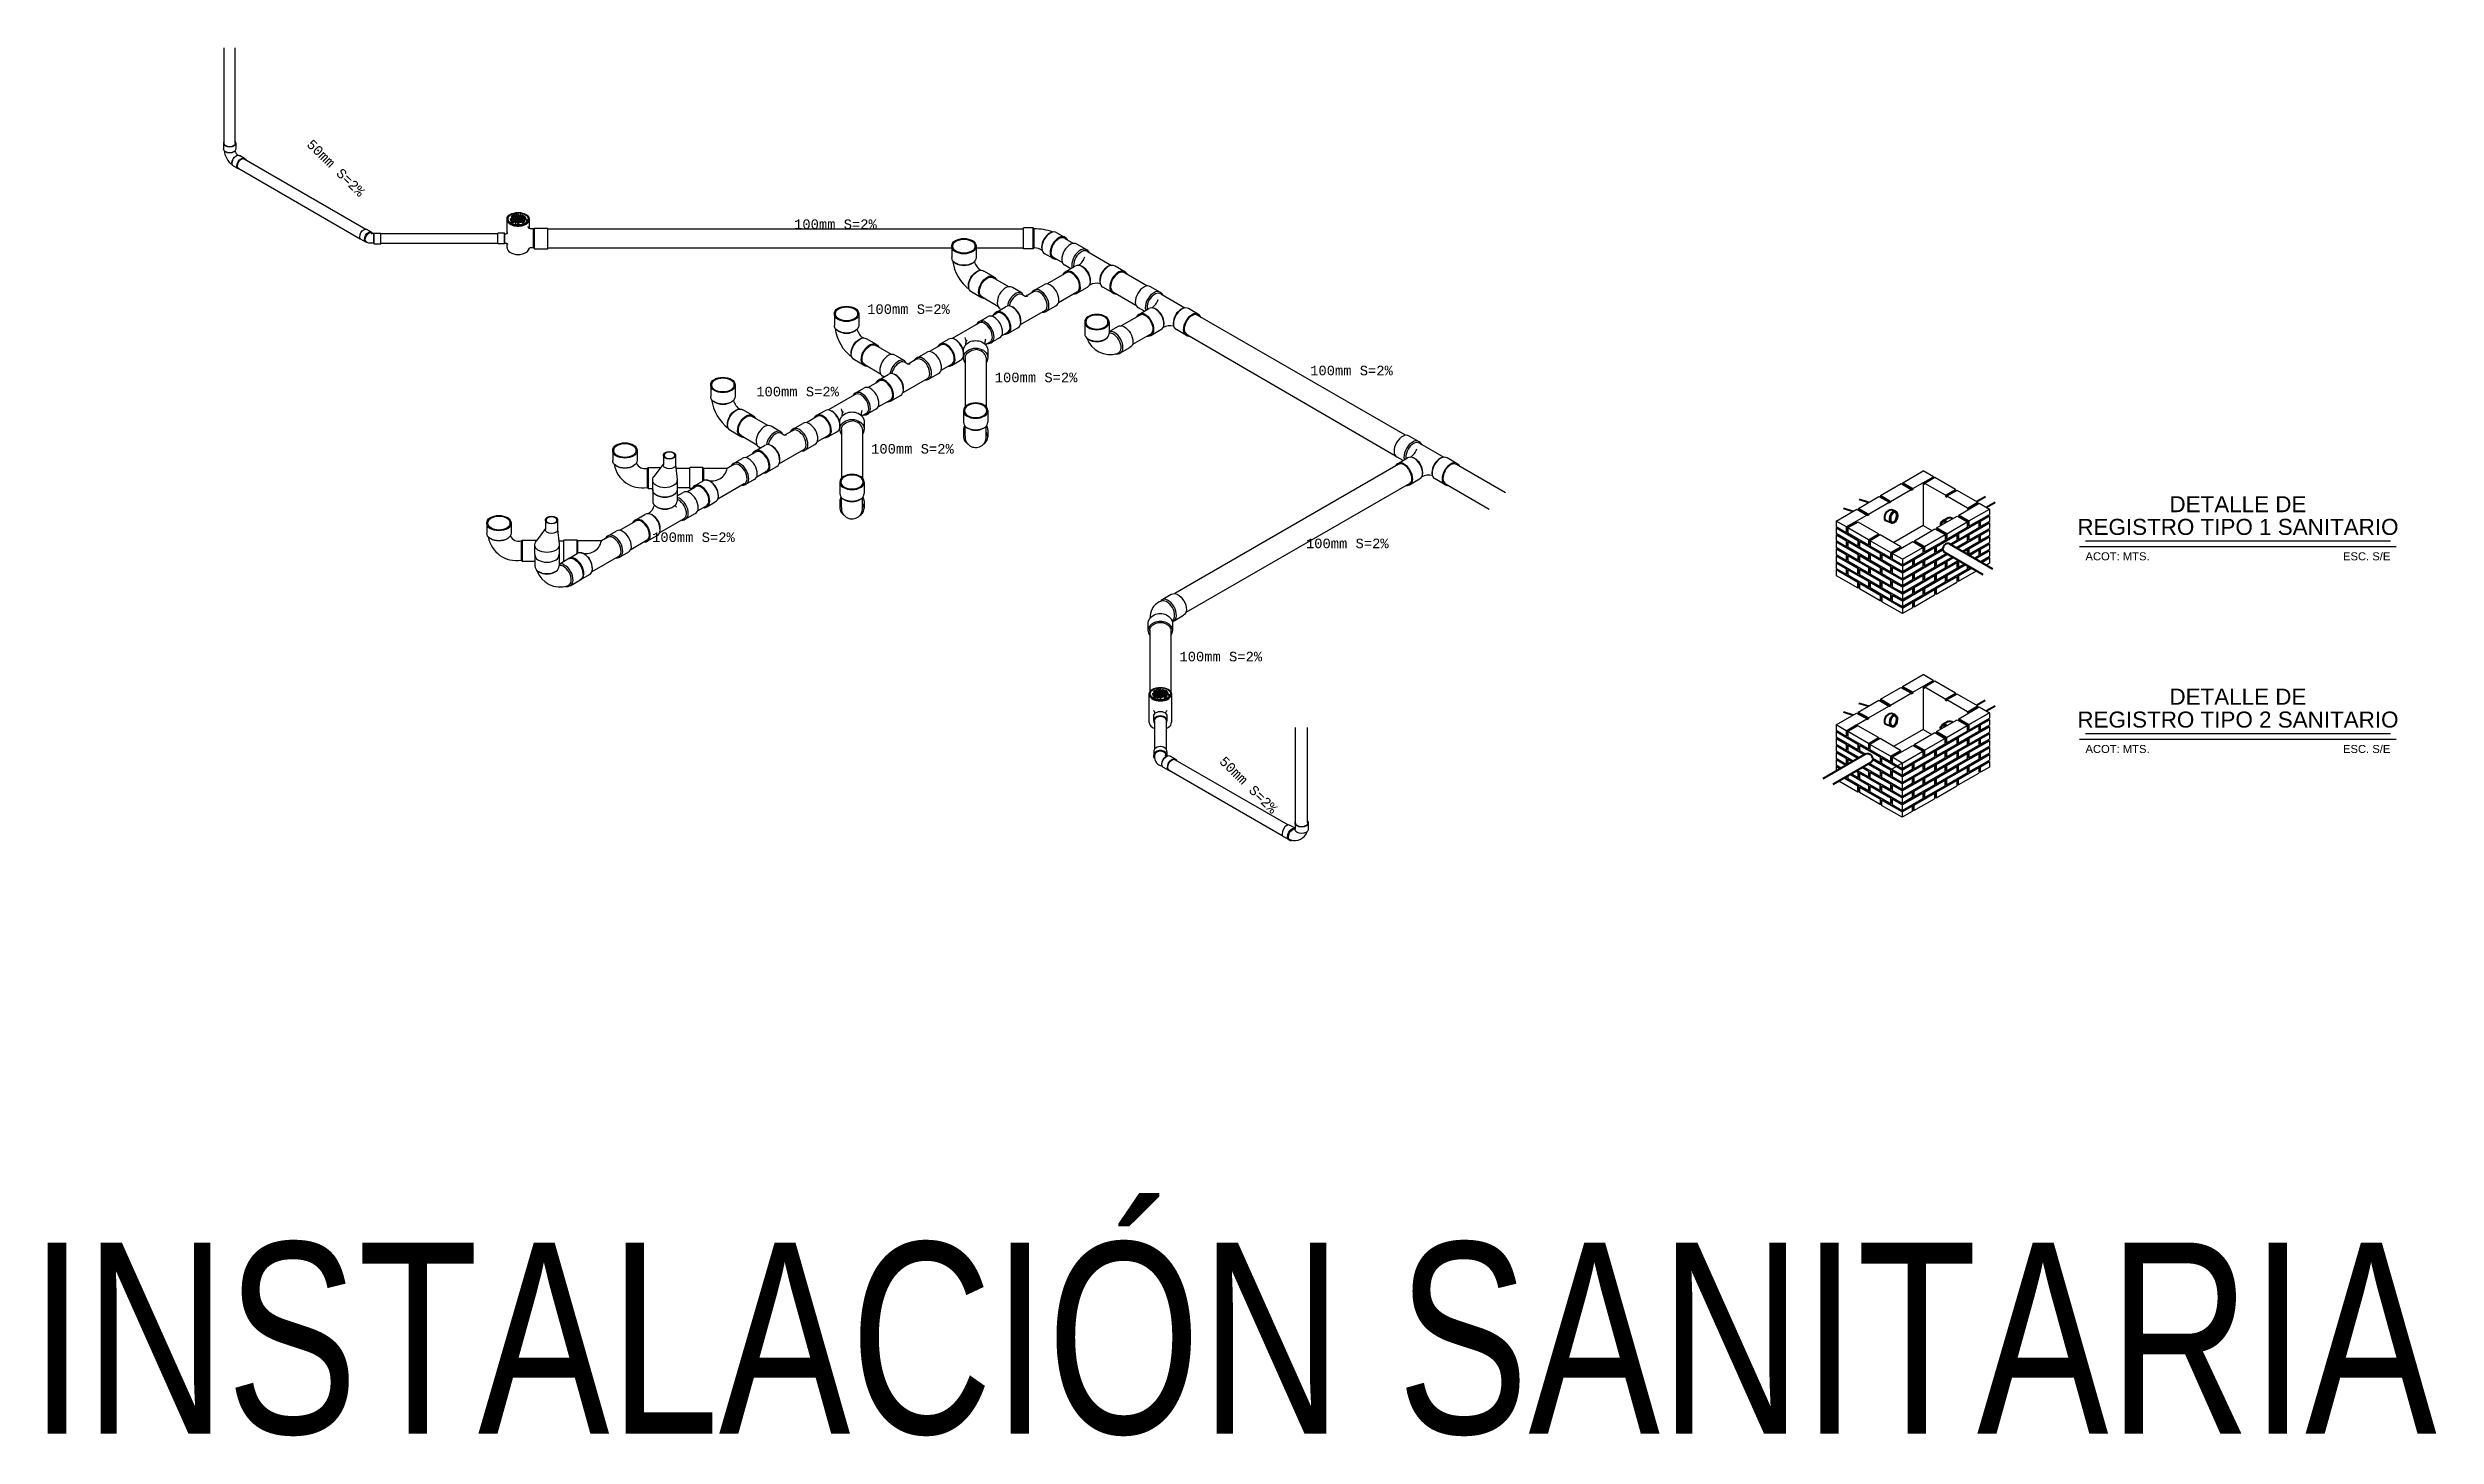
# Model space of a CAD drawing. Header units: millimetres. Extents: x 1309 to 1714, y 898 to 1242.
# Drawn here: x 1554.81 to 1567.31, y 1208.39 to 1215.66 of the extents above; entities that cross this region are included whole.
import ezdxf
from ezdxf.enums import TextEntityAlignment as Align

# ---------------------------------------------------------------- set-up
doc = ezdxf.new("R2010")
doc.units = ezdxf.units.MM
doc.linetypes.add('HIDDEN2', pattern=[0.1875, 0.125, -0.0625])
for name, color, linetype in [('IH', 170, 'Continuous'), ('Letreros', 7, 'Continuous'), ('LINEA LIMITE DE ZONIFICACION', 2, 'Continuous'), ('sanitario', 3, 'Continuous')]:
    doc.layers.add(name, color=color, linetype=linetype)
doc.layers.add('Inst Sanit', color=44, linetype='Continuous', lineweight=40)
doc.styles.add('arial', font='arial.ttf')
doc.styles.add('MONOTXT4', font='MONOTXT4.shx')
doc.styles.add('TEXTO GENERAL', font='swissc.ttf', dxfattribs={"width": 0.9, "height": 1})
doc.styles.add('X-BB IXTACCIHUATL luis$0$X-BB LA ESPERANZA JINETES$0$X-BB ESPERANZA CARMELO PEREZ$0$HSBC_SUC. ANGELES-BB$0$ROMANS', font='romans.shx', dxfattribs={"width": 0.75})
doc.dimstyles.new('X-BB IXTACCIHUATL luis$0$X-BB LA ESPERANZA JINETES$0$X-BB ESPERANZA CARMELO PEREZ$0$HSBC_SUC. ANGELES-BB$0$DIM-50', dxfattribs={"dimscale": 0.5, "dimtxt": 0.4, "dimasz": 0.07, "dimexe": 0.05, "dimexo": 0.05, "dimgap": 0.05, "dimtad": 2, "dimzin": 3, "dimdsep": 46, "dimtxsty": 'X-BB IXTACCIHUATL luis$0$X-BB LA ESPERANZA JINETES$0$X-BB ESPERANZA CARMELO PEREZ$0$HSBC_SUC. ANGELES-BB$0$ROMANS', "dimblk": 'X-BB IXTACCIHUATL luis$0$X-BB LA ESPERANZA JINETES$0$X-BB ESPERANZA CARMELO PEREZ$0$HSBC_SUC. ANGELES-BB$0$_ARCHTICK', "dimcen": 0.05, "dimdle": 0.046875, "dimclrd": 256, "dimclre": 8, "dimclrt": 2, "dimazin": 0, "dimtfac": 1, "dimtix": 1, "dimtmove": 2, "dimatfit": 0, "dimldrblk": 'X-BB IXTACCIHUATL luis$0$X-BB LA ESPERANZA JINETES$0$X-BB ESPERANZA CARMELO PEREZ$0$HSBC_SUC. ANGELES-BB$0$_ARCHTICK', "dimfxl": 1, "dimtolj": 1, "dimtzin": 0, "dimlwd": -1, "dimlwe": -1, "dimarcsym": 0})

msp = doc.modelspace()

# ---------------------------------------------------------------- texts
at = {"layer": 'IH', "color": 2, "style": 'MONOTXT4'}
for s, rotation, p in [('50mm S=2%%%', 315.551009, (1556.31596, 1215.03361)), ('100mm S=2%%%', 359.997934, (1558.93143, 1214.73861)), ('100mm S=2%%%', 359.997934, (1559.3139, 1214.294)), ('100mm S=2%%%', 359.997934, (1558.73322, 1213.86205)), ('100mm S=2%%%', 359.997934, (1559.98193, 1213.9362)), ('100mm S=2%%%', 359.997934, (1561.63306, 1213.97242)), ('100mm S=2%%%', 359.997934, (1559.33457, 1213.56248)), ('100mm S=2%%%', 359.997934, (1558.18798, 1213.09929)), ('100mm S=2%%%', 359.997934, (1561.61101, 1213.06696)), ('100mm S=2%%%', 359.997934, (1560.94874, 1212.47435)), ('50mm S=2%%%', 315.551009, (1561.09365, 1211.80267))]:
    msp.add_text(s, height=0.05, rotation=rotation, dxfattribs=at).set_placement(p, align=Align.MIDDLE)
at = {"layer": 'LINEA LIMITE DE ZONIFICACION', "ltscale": 0.01, "style": 'TEXTO GENERAL', "width": 0.9}
msp.add_text('INSTALACIÓN SANITARIA', height=1, dxfattribs=at).set_placement((1554.71276, 1208.40543))

# ---------------------------------------------------------------- blocks, each defined once
blk = doc.blocks.new('A$C0B1D2285')
for p, q in [((0.2644, 0.4296), (0.2617, 0.428)), ((0.2639, 0.4328), (0.3318, 0.472)), ((0.2639, 0.4328), (0.3318, 0.472)), ((0.2639, 0.4328), (0.2639, 0.4293)), ((0.2972, 0.4136), (0.2639, 0.4328)), ((0.2644, 0.4296), (0.2972, 0.4106)), ((0.2972, 0.4106), (0.2919, 0.4076)), ((0.2919, 0.4105), (0.2919, 0.4076)), ((0.2972, 0.4136), (0.3651, 0.4528)), ((0.2972, 0.4136), (0.2972, 0.4106)), ((0.3651, 0.4528), (0.3318, 0.472)), ((0.3644, 0.4494), (0.3318, 0.4305)), ((0.3318, 0.4335), (0.3318, 0.291)), ((0.3318, 0.4305), (0.3367, 0.4277)), ((0.3703, 0.4498), (0.3367, 0.4306)), ((0.3367, 0.4306), (0.3367, 0.4277)), ((0.3367, 0.4306), (0.3367, 0.4277)), ((0.4048, 0.3913), (0.3367, 0.4306)), ((0.4048, 0.3913), (0.3367, 0.4306)), ((0.3644, 0.4494), (0.367, 0.4479)), ((0.3651, 0.4528), (0.3651, 0.449)), ((0.4381, 0.4106), (0.3703, 0.4498)), ((0.4381, 0.4106), (0.3703, 0.4498)), ((0.4048, 0.3913), (0.4381, 0.4106)), ((0.4376, 0.4073), (0.4048, 0.3884)), ((0.4436, 0.4074), (0.4101, 0.3883)), ((0.4376, 0.4073), (0.4405, 0.4057)), ((0.4381, 0.4106), (0.4381, 0.407)), ((0.5115, 0.3683), (0.4436, 0.4074)), ((0.5115, 0.3683), (0.4436, 0.4074)), ((0.0439, 0.3058), (0.1117, 0.345)), ((0.0772, 0.2865), (0.1453, 0.3258)), ((0.0772, 0.2865), (0.1453, 0.3258)), ((0.1117, 0.345), (0.1453, 0.3258)), ((0.1177, 0.3449), (0.115, 0.3433)), ((0.1506, 0.3289), (0.1172, 0.3481)), ((0.1172, 0.3481), (0.1172, 0.3446)), ((0.1177, 0.3449), (0.1506, 0.3259)), ((0.1506, 0.3259), (0.1453, 0.3229)), ((0.1453, 0.3258), (0.1453, 0.3229)), ((0.1506, 0.3289), (0.1506, 0.3259)), ((0.1911, 0.3872), (0.1883, 0.3856)), ((0.2239, 0.3712), (0.1905, 0.3905)), ((0.1905, 0.3905), (0.1905, 0.3869)), ((0.1911, 0.3872), (0.2239, 0.3683)), ((0.2239, 0.3683), (0.2186, 0.3652)), ((0.2186, 0.3682), (0.2186, 0.3652)), ((0.2239, 0.3712), (0.2239, 0.3683)), ((0.4048, 0.3913), (0.4048, 0.3884)), ((0.4048, 0.3913), (0.4048, 0.3884)), ((0.4048, 0.3884), (0.4101, 0.3853)), ((0.4781, 0.349), (0.4101, 0.3883)), ((0.4101, 0.3883), (0.4101, 0.3853)), ((0.4101, 0.3883), (0.4101, 0.3853)), ((0.4498, 0.3226), (0.447, 0.321)), ((0.4826, 0.3066), (0.4492, 0.3258)), ((0.4492, 0.3258), (0.4492, 0.3223)), ((0.4498, 0.3226), (0.4805, 0.3048)), ((0.4781, 0.349), (0.5115, 0.3683)), ((0.5109, 0.365), (0.4781, 0.346)), ((0.4781, 0.349), (0.4781, 0.346)), ((0.4781, 0.346), (0.4812, 0.3443)), ((0.4826, 0.2886), (0.5506, 0.3279)), ((0.5109, 0.365), (0.514, 0.3632)), ((0.5115, 0.3683), (0.5115, 0.3647)), ((0.5212, 0.3058), (0.5506, 0.3228)), ((0.5474, 0.326), (0.5474, 0.3229)), ((0.5506, 0.3228), (0.5474, 0.3246)), ((0.5506, 0.3459), (0.5506, 0.3279)), ((0.5506, 0.3228), (0.5506, 0.3048)), ((0.0439, 0.3058), (0.0439, 0.2878)), ((0.0774, 0.2865), (0.0439, 0.3058)), ((0.0439, 0.2878), (0.0772, 0.2685)), ((0.0439, 0.2827), (0.0467, 0.2843)), ((0.0439, 0.2827), (0.0439, 0.2647)), ((0.1159, 0.2231), (0.0439, 0.2647)), ((0.0439, 0.2596), (0.0467, 0.2613)), ((0.0772, 0.2404), (0.0439, 0.2596)), ((0.0439, 0.2596), (0.0439, 0.2417)), ((0.0439, 0.2417), (0.0772, 0.2224)), ((0.0439, 0.2366), (0.0467, 0.2382)), ((0.0467, 0.2831), (0.0467, 0.2862)), ((0.0467, 0.2602), (0.0467, 0.2631)), ((0.0467, 0.2369), (0.0467, 0.24)), ((0.0772, 0.2865), (0.1106, 0.3058)), ((0.0772, 0.2865), (0.0772, 0.2685)), ((0.0772, 0.2865), (0.0772, 0.2685)), ((0.0772, 0.2685), (0.0792, 0.2697)), ((0.0772, 0.2404), (0.0792, 0.2416)), ((0.0772, 0.2404), (0.0772, 0.2224)), ((0.0772, 0.2404), (0.0772, 0.2224)), ((0.11, 0.3025), (0.0792, 0.2848)), ((0.0792, 0.2848), (0.0825, 0.2829)), ((0.0792, 0.2697), (0.0792, 0.2848)), ((0.0792, 0.2236), (0.0792, 0.2416)), ((0.0792, 0.2242), (0.0792, 0.2386)), ((0.116, 0.3027), (0.0825, 0.2835)), ((0.1506, 0.2442), (0.0825, 0.2835)), ((0.1506, 0.2442), (0.0825, 0.2835)), ((0.0825, 0.2835), (0.0825, 0.2655)), ((0.1506, 0.2262), (0.0825, 0.2655)), ((0.1361, 0.2064), (0.0825, 0.2373)), ((0.0825, 0.2373), (0.0825, 0.2193)), ((0.11, 0.3025), (0.1128, 0.301)), ((0.1159, 0.2411), (0.1179, 0.2423)), ((0.1159, 0.2411), (0.1159, 0.2231)), ((0.1839, 0.2635), (0.116, 0.3027)), ((0.1839, 0.2635), (0.116, 0.3027)), ((0.1179, 0.2243), (0.1179, 0.2423)), ((0.1179, 0.2249), (0.1179, 0.2394)), ((0.1212, 0.2381), (0.1212, 0.2201)), ((0.1506, 0.2442), (0.1839, 0.2635)), ((0.1506, 0.2442), (0.1506, 0.2262)), ((0.1834, 0.2602), (0.1526, 0.2424)), ((0.1526, 0.2274), (0.1526, 0.2424)), ((0.1526, 0.2424), (0.1559, 0.2405)), ((0.1894, 0.2603), (0.1559, 0.2411)), ((0.2239, 0.2019), (0.1559, 0.2411)), ((0.2239, 0.2019), (0.1559, 0.2411)), ((0.1559, 0.2411), (0.1559, 0.2231)), ((0.1834, 0.2602), (0.1861, 0.2586)), ((0.1839, 0.2635), (0.1839, 0.2599)), ((0.2573, 0.2211), (0.1894, 0.2603)), ((0.2573, 0.2211), (0.1894, 0.2603)), ((0.2292, 0.1988), (0.2971, 0.238)), ((0.2292, 0.1988), (0.2971, 0.238)), ((0.3318, 0.291), (0.234, 0.2346)), ((0.2971, 0.238), (0.3306, 0.2188)), ((0.3031, 0.2379), (0.3003, 0.2363)), ((0.3359, 0.2219), (0.3025, 0.2411)), ((0.3025, 0.2411), (0.3025, 0.2376)), ((0.3031, 0.2379), (0.3339, 0.2201)), ((0.3318, 0.291), (0.3603, 0.2745)), ((0.3359, 0.2039), (0.4039, 0.2432)), ((0.3764, 0.2802), (0.3737, 0.2786)), ((0.3746, 0.2211), (0.4426, 0.2604)), ((0.3746, 0.2211), (0.4426, 0.2604)), ((0.3746, 0.2031), (0.4426, 0.2424)), ((0.4092, 0.2642), (0.3759, 0.2835)), ((0.3759, 0.2835), (0.3759, 0.2799)), ((0.3764, 0.2802), (0.4072, 0.2624)), ((0.4072, 0.2624), (0.4039, 0.2606)), ((0.4039, 0.2612), (0.4039, 0.2432)), ((0.4072, 0.2474), (0.4072, 0.2624)), ((0.4092, 0.2462), (0.4072, 0.2474)), ((0.4092, 0.2462), (0.4773, 0.2855)), ((0.4092, 0.2642), (0.4092, 0.2462)), ((0.4092, 0.2001), (0.4773, 0.2394)), ((0.4426, 0.2604), (0.4426, 0.2424)), ((0.4459, 0.2466), (0.4459, 0.2646)), ((0.4479, 0.2635), (0.4459, 0.2646)), ((0.4459, 0.2473), (0.4459, 0.2617)), ((0.4479, 0.2455), (0.4459, 0.2466)), ((0.4479, 0.2635), (0.5159, 0.3027)), ((0.4479, 0.2635), (0.5159, 0.3027)), ((0.4479, 0.2455), (0.5159, 0.2848)), ((0.4479, 0.2635), (0.4479, 0.2455)), ((0.4479, 0.2173), (0.5159, 0.2566)), ((0.4479, 0.2173), (0.5159, 0.2566)), ((0.4479, 0.1993), (0.5159, 0.2386)), ((0.4805, 0.3048), (0.4773, 0.3029)), ((0.4773, 0.3035), (0.4773, 0.2855)), ((0.4773, 0.2574), (0.4773, 0.2394)), ((0.4805, 0.2897), (0.4805, 0.3048)), ((0.5474, 0.3002), (0.4805, 0.2616)), ((0.4826, 0.2886), (0.4805, 0.2897)), ((0.4826, 0.2604), (0.4805, 0.2616)), ((0.4805, 0.2436), (0.4805, 0.2616)), ((0.5474, 0.254), (0.4805, 0.2154)), ((0.4826, 0.2424), (0.4805, 0.2436)), ((0.4826, 0.3066), (0.4826, 0.2886)), ((0.4826, 0.2424), (0.5506, 0.2817)), ((0.4826, 0.2604), (0.4826, 0.2424)), ((0.5159, 0.3027), (0.5159, 0.2848)), ((0.5159, 0.3027), (0.5159, 0.2848)), ((0.5159, 0.2566), (0.5159, 0.2386)), ((0.5159, 0.2566), (0.5159, 0.2386)), ((0.5192, 0.289), (0.5192, 0.307)), ((0.5212, 0.3058), (0.5192, 0.307)), ((0.5212, 0.2878), (0.5192, 0.289)), ((0.5212, 0.2597), (0.5192, 0.2608)), ((0.5192, 0.2428), (0.5192, 0.2608)), ((0.5212, 0.2417), (0.5192, 0.2428)), ((0.5212, 0.2878), (0.5212, 0.3058)), ((0.5506, 0.3048), (0.5212, 0.2878)), ((0.5212, 0.2597), (0.5506, 0.2766)), ((0.5212, 0.2417), (0.5212, 0.2597)), ((0.5506, 0.2586), (0.5212, 0.2417)), ((0.5474, 0.3029), (0.5474, 0.3002)), ((0.5474, 0.2798), (0.5474, 0.2768)), ((0.5506, 0.2766), (0.5474, 0.2785)), ((0.5474, 0.2568), (0.5474, 0.254)), ((0.5506, 0.2997), (0.5506, 0.2817)), ((0.5506, 0.2766), (0.5506, 0.2586)), ((0.5506, 0.2535), (0.5506, 0.2355)), ((0.0439, 0.2366), (0.0439, 0.2186)), ((0.1006, 0.1858), (0.0439, 0.2186)), ((0.0439, 0.2135), (0.0467, 0.2151)), ((0.0772, 0.1942), (0.0439, 0.2135)), ((0.0439, 0.2135), (0.0439, 0.1955)), ((0.0439, 0.1955), (0.0772, 0.1762)), ((0.0439, 0.1904), (0.0467, 0.192)), ((0.0439, 0.1904), (0.0439, 0.1724)), ((0.0606, 0.1628), (0.0439, 0.1724)), ((0.0439, 0.1673), (0.0467, 0.169)), ((0.0562, 0.1602), (0.0439, 0.1673)), ((0.0439, 0.1673), (0.0439, 0.1531)), ((0.0467, 0.214), (0.0467, 0.217)), ((0.0467, 0.1907), (0.0467, 0.1939)), ((0.0467, 0.1679), (0.0467, 0.1708)), ((0.0772, 0.2224), (0.0792, 0.2236)), ((0.0772, 0.1942), (0.0792, 0.1954)), ((0.0772, 0.1942), (0.0772, 0.1762)), ((0.0772, 0.1942), (0.0772, 0.1762)), ((0.0772, 0.1762), (0.0792, 0.1774)), ((0.0792, 0.1774), (0.0792, 0.1954)), ((0.0792, 0.178), (0.0792, 0.1925)), ((0.1206, 0.1974), (0.0825, 0.2193)), ((0.0825, 0.1912), (0.0825, 0.1754)), ((0.0962, 0.1833), (0.0825, 0.1912)), ((0.1159, 0.2231), (0.1179, 0.2243)), ((0.1159, 0.195), (0.1179, 0.1962)), ((0.1159, 0.195), (0.1159, 0.1947)), ((0.1179, 0.1958), (0.1179, 0.1962)), ((0.1405, 0.2089), (0.1212, 0.2201)), ((0.1506, 0.1519), (0.1288, 0.1644)), ((0.1892, 0.1347), (0.1332, 0.167)), ((0.1506, 0.2262), (0.1526, 0.2274)), ((0.2239, 0.1839), (0.1559, 0.2231)), ((0.1559, 0.18), (0.1559, 0.177)), ((0.2239, 0.1377), (0.1559, 0.177)), ((0.1892, 0.1808), (0.1642, 0.1952)), ((0.2239, 0.1557), (0.1642, 0.1902)), ((0.2239, 0.1557), (0.1642, 0.1902)), ((0.1892, 0.1988), (0.1912, 0.2)), ((0.1892, 0.1988), (0.1892, 0.1808)), ((0.1892, 0.1808), (0.1912, 0.182)), ((0.1912, 0.182), (0.1912, 0.2)), ((0.1912, 0.1826), (0.1912, 0.197)), ((0.2626, 0.1565), (0.1945, 0.1957)), ((0.2626, 0.1565), (0.1945, 0.1957)), ((0.1945, 0.1957), (0.1945, 0.1778)), ((0.2626, 0.1385), (0.1945, 0.1778)), ((0.2239, 0.2019), (0.2573, 0.2211)), ((0.2239, 0.2019), (0.2239, 0.1839)), ((0.2239, 0.1839), (0.2259, 0.185)), ((0.2567, 0.2179), (0.2259, 0.2001)), ((0.2259, 0.185), (0.2259, 0.2001)), ((0.2259, 0.2001), (0.2292, 0.1982)), ((0.2626, 0.1795), (0.2292, 0.1988)), ((0.2292, 0.1988), (0.2292, 0.1808)), ((0.2292, 0.1808), (0.2626, 0.1615)), ((0.2567, 0.2179), (0.2595, 0.2163)), ((0.2573, 0.2211), (0.2573, 0.2175)), ((0.2626, 0.1795), (0.3306, 0.2188)), ((0.2626, 0.1795), (0.3306, 0.2188)), ((0.2626, 0.1615), (0.3306, 0.2008)), ((0.2626, 0.1795), (0.2626, 0.1615)), ((0.2626, 0.1565), (0.2959, 0.1757)), ((0.2626, 0.1334), (0.3306, 0.1727)), ((0.2626, 0.1334), (0.3306, 0.1727)), ((0.2959, 0.1757), (0.2959, 0.1577)), ((0.2992, 0.1619), (0.2992, 0.1799)), ((0.3012, 0.1788), (0.2992, 0.1799)), ((0.2992, 0.1626), (0.2992, 0.177)), ((0.3012, 0.1608), (0.2992, 0.1619)), ((0.3012, 0.1788), (0.3693, 0.2181)), ((0.3012, 0.1788), (0.3693, 0.2181)), ((0.3012, 0.1608), (0.3693, 0.2001)), ((0.3012, 0.1788), (0.3012, 0.1608)), ((0.3012, 0.1326), (0.3693, 0.1719)), ((0.3012, 0.1326), (0.3693, 0.1719)), ((0.3339, 0.2201), (0.3306, 0.2182)), ((0.3306, 0.2188), (0.3306, 0.2008)), ((0.3306, 0.1727), (0.3306, 0.1547)), ((0.3339, 0.2051), (0.3339, 0.2201)), ((0.3359, 0.2039), (0.3339, 0.2051)), ((0.3339, 0.1589), (0.3339, 0.1769)), ((0.3359, 0.1757), (0.3339, 0.1769)), ((0.3339, 0.1595), (0.3339, 0.1739)), ((0.3359, 0.1577), (0.3339, 0.1589)), ((0.3359, 0.2219), (0.3359, 0.2039)), ((0.3359, 0.1577), (0.4039, 0.197)), ((0.3359, 0.1757), (0.3359, 0.1577)), ((0.3693, 0.2181), (0.3693, 0.2001)), ((0.3693, 0.1719), (0.3693, 0.1539)), ((0.3725, 0.2043), (0.3725, 0.2223)), ((0.3746, 0.2211), (0.3725, 0.2223)), ((0.3725, 0.2049), (0.3725, 0.2193)), ((0.3746, 0.2031), (0.3725, 0.2043)), ((0.3725, 0.1581), (0.3725, 0.1761)), ((0.3746, 0.175), (0.3725, 0.1761)), ((0.3725, 0.1588), (0.3725, 0.1732)), ((0.3746, 0.157), (0.3725, 0.1581)), ((0.3746, 0.2211), (0.3746, 0.2031)), ((0.3746, 0.175), (0.4426, 0.2143)), ((0.3746, 0.175), (0.4426, 0.2143)), ((0.3746, 0.157), (0.4426, 0.1963)), ((0.3746, 0.175), (0.3746, 0.157)), ((0.3746, 0.1288), (0.4426, 0.1681)), ((0.3746, 0.1288), (0.4426, 0.1681)), ((0.4039, 0.215), (0.4039, 0.197)), ((0.4039, 0.1689), (0.4039, 0.1509)), ((0.4072, 0.2012), (0.4072, 0.2192)), ((0.4092, 0.2181), (0.4072, 0.2192)), ((0.4072, 0.2019), (0.4072, 0.2163)), ((0.4092, 0.2001), (0.4072, 0.2012)), ((0.4072, 0.1551), (0.4072, 0.1731)), ((0.4092, 0.1719), (0.4072, 0.1731)), ((0.4072, 0.1557), (0.4072, 0.1701)), ((0.4092, 0.2181), (0.4092, 0.2001)), ((0.4092, 0.1539), (0.4773, 0.1932)), ((0.4092, 0.1719), (0.4092, 0.1539)), ((0.4426, 0.2143), (0.4426, 0.1963)), ((0.4426, 0.1681), (0.4426, 0.1501)), ((0.4479, 0.2173), (0.4459, 0.2185)), ((0.4459, 0.2005), (0.4459, 0.2185)), ((0.4459, 0.2011), (0.4459, 0.2155)), ((0.4479, 0.1993), (0.4459, 0.2005)), ((0.4479, 0.1712), (0.4459, 0.1723)), ((0.4459, 0.1543), (0.4459, 0.1723)), ((0.4459, 0.155), (0.4459, 0.1694)), ((0.4479, 0.2173), (0.4479, 0.1993)), ((0.4479, 0.1712), (0.5159, 0.2104)), ((0.4479, 0.1712), (0.5159, 0.2104)), ((0.4479, 0.1532), (0.5159, 0.1924)), ((0.4479, 0.1712), (0.4479, 0.1532)), ((0.4479, 0.125), (0.5159, 0.1643)), ((0.4479, 0.125), (0.5159, 0.1643)), ((0.4773, 0.2112), (0.4773, 0.1932)), ((0.4773, 0.165), (0.4773, 0.147)), ((0.4805, 0.1974), (0.4805, 0.2154)), ((0.4826, 0.2143), (0.4805, 0.2154)), ((0.5474, 0.2079), (0.4805, 0.1693)), ((0.4826, 0.1963), (0.4805, 0.1974)), ((0.4805, 0.1513), (0.4805, 0.1693)), ((0.4826, 0.1681), (0.4805, 0.1693)), ((0.4826, 0.1963), (0.5506, 0.2355)), ((0.4826, 0.2143), (0.4826, 0.1963)), ((0.4826, 0.1501), (0.5506, 0.1894)), ((0.4826, 0.1681), (0.4826, 0.1501)), ((0.5159, 0.2104), (0.5159, 0.1924)), ((0.5159, 0.2104), (0.5159, 0.1924)), ((0.5159, 0.1643), (0.5159, 0.1463)), ((0.5159, 0.1643), (0.5159, 0.1463)), ((0.5212, 0.2135), (0.5192, 0.2147)), ((0.5192, 0.1967), (0.5192, 0.2147)), ((0.5212, 0.1955), (0.5192, 0.1967)), ((0.5212, 0.1673), (0.5192, 0.1685)), ((0.5192, 0.1505), (0.5192, 0.1685)), ((0.5212, 0.2135), (0.5506, 0.2305)), ((0.5212, 0.1955), (0.5212, 0.2135)), ((0.5506, 0.2125), (0.5212, 0.1955)), ((0.5212, 0.1673), (0.5506, 0.1843)), ((0.5212, 0.1493), (0.5212, 0.1673)), ((0.5506, 0.1663), (0.5212, 0.1493)), ((0.5474, 0.2337), (0.5474, 0.2306)), ((0.5506, 0.2305), (0.5474, 0.2323)), ((0.5474, 0.2106), (0.5474, 0.2079)), ((0.5474, 0.1875), (0.5474, 0.1845)), ((0.5506, 0.1843), (0.5474, 0.1862)), ((0.5506, 0.2305), (0.5506, 0.2125)), ((0.5506, 0.2074), (0.5506, 0.1894)), ((0.5506, 0.1843), (0.5506, 0.1663)), ((0.0733, 0.1324), (0.0772, 0.1301)), ((0.0772, 0.1346), (0.0772, 0.1301)), ((0.0772, 0.1346), (0.0772, 0.1301)), ((0.0772, 0.1301), (0.0792, 0.1312)), ((0.0792, 0.1319), (0.0792, 0.1358)), ((0.0792, 0.1312), (0.0792, 0.1358)), ((0.0825, 0.1377), (0.0825, 0.127)), ((0.1506, 0.0877), (0.0825, 0.127)), ((0.1506, 0.1057), (0.0889, 0.1414)), ((0.1159, 0.1308), (0.0933, 0.1439)), ((0.1506, 0.1339), (0.1132, 0.1554)), ((0.1159, 0.1488), (0.1179, 0.15)), ((0.1159, 0.1488), (0.1159, 0.1308)), ((0.1159, 0.1308), (0.1179, 0.132)), ((0.1159, 0.1027), (0.1179, 0.1038)), ((0.1159, 0.0847), (0.1179, 0.0859)), ((0.1179, 0.132), (0.1179, 0.15)), ((0.1179, 0.1326), (0.1179, 0.1471)), ((0.1179, 0.0859), (0.1179, 0.092)), ((0.1179, 0.0859), (0.1212, 0.084)), ((0.1212, 0.1458), (0.1212, 0.1278)), ((0.1892, 0.0885), (0.1212, 0.1278)), ((0.1892, 0.0423), (0.1212, 0.0816)), ((0.1506, 0.1519), (0.1526, 0.1531)), ((0.1506, 0.1519), (0.1506, 0.1339)), ((0.1506, 0.1339), (0.1526, 0.1351)), ((0.1506, 0.1057), (0.1526, 0.1069)), ((0.1506, 0.1057), (0.1506, 0.0877)), ((0.1506, 0.0877), (0.1526, 0.0889)), ((0.1526, 0.1351), (0.1526, 0.1531)), ((0.1526, 0.1462), (0.1526, 0.1501)), ((0.1526, 0.0895), (0.1526, 0.104)), ((0.1559, 0.1488), (0.1559, 0.1308)), ((0.2239, 0.1095), (0.1559, 0.1488)), ((0.2239, 0.1095), (0.1559, 0.1488)), ((0.2239, 0.0915), (0.1559, 0.1308)), ((0.2239, 0.0634), (0.1559, 0.1027)), ((0.2239, 0.0634), (0.1559, 0.1027)), ((0.1559, 0.1027), (0.1559, 0.0847)), ((0.2239, 0.0454), (0.1559, 0.0847)), ((0.1892, 0.1526), (0.1912, 0.1538)), ((0.1892, 0.1526), (0.1892, 0.1347)), ((0.1892, 0.1347), (0.1912, 0.1358)), ((0.1892, 0.1065), (0.1912, 0.1077)), ((0.1892, 0.0885), (0.1912, 0.0897)), ((0.1912, 0.1358), (0.1912, 0.1538)), ((0.1912, 0.1364), (0.1912, 0.1509)), ((0.1912, 0.0903), (0.1912, 0.1047)), ((0.2626, 0.1103), (0.1945, 0.1496)), ((0.2626, 0.1103), (0.1945, 0.1496)), ((0.1945, 0.1496), (0.1945, 0.1316)), ((0.2626, 0.0923), (0.1945, 0.1316)), ((0.2626, 0.0642), (0.1945, 0.1034)), ((0.2626, 0.0642), (0.1945, 0.1034)), ((0.1945, 0.1034), (0.1945, 0.0854)), ((0.2626, 0.0462), (0.1945, 0.0854)), ((0.2239, 0.1557), (0.2259, 0.1569)), ((0.2239, 0.1557), (0.2239, 0.1377)), ((0.2239, 0.1377), (0.2259, 0.1389)), ((0.2239, 0.1095), (0.2259, 0.1107)), ((0.2239, 0.1095), (0.2239, 0.0915)), ((0.2239, 0.0915), (0.2259, 0.0927)), ((0.2259, 0.1389), (0.2259, 0.1569)), ((0.2259, 0.1395), (0.2259, 0.1539)), ((0.2259, 0.0927), (0.2259, 0.1107)), ((0.2259, 0.0933), (0.2259, 0.1078)), ((0.2626, 0.1334), (0.2292, 0.1526)), ((0.2292, 0.1526), (0.2292, 0.1346)), ((0.2292, 0.1346), (0.2626, 0.1154)), ((0.2626, 0.0872), (0.2292, 0.1065)), ((0.2292, 0.1065), (0.2292, 0.0885)), ((0.2292, 0.0885), (0.2626, 0.0692)), ((0.2626, 0.1565), (0.2605, 0.1576)), ((0.2626, 0.1385), (0.2605, 0.1396)), ((0.2626, 0.1334), (0.2605, 0.1346)), ((0.2626, 0.1154), (0.2605, 0.1166)), ((0.2626, 0.0923), (0.2605, 0.0935)), ((0.2626, 0.0872), (0.2605, 0.0884)), ((0.2959, 0.1577), (0.2626, 0.1385)), ((0.2626, 0.1565), (0.2626, 0.1385)), ((0.2626, 0.1154), (0.3306, 0.1547)), ((0.2626, 0.1334), (0.2626, 0.1154)), ((0.2626, 0.1103), (0.2959, 0.1296)), ((0.2626, 0.0872), (0.3306, 0.1265)), ((0.2626, 0.0872), (0.3306, 0.1265)), ((0.2959, 0.1116), (0.2626, 0.0923)), ((0.2626, 0.1103), (0.2626, 0.0923)), ((0.2626, 0.0692), (0.3306, 0.1085)), ((0.2626, 0.0872), (0.2626, 0.0692)), ((0.2626, 0.0642), (0.2959, 0.0834)), ((0.2626, 0.0411), (0.3306, 0.0804)), ((0.2626, 0.0411), (0.3306, 0.0804)), ((0.2959, 0.1296), (0.2959, 0.1116)), ((0.2959, 0.0834), (0.2959, 0.0654)), ((0.3012, 0.1326), (0.2992, 0.1338)), ((0.2992, 0.1158), (0.2992, 0.1338)), ((0.2992, 0.1164), (0.2992, 0.1308)), ((0.3012, 0.1146), (0.2992, 0.1158)), ((0.3012, 0.0865), (0.2992, 0.0876)), ((0.2992, 0.0696), (0.2992, 0.0876)), ((0.2992, 0.0703), (0.2992, 0.0847)), ((0.3012, 0.1146), (0.3693, 0.1539)), ((0.3012, 0.1326), (0.3012, 0.1146)), ((0.3012, 0.0865), (0.3693, 0.1258)), ((0.3012, 0.0865), (0.3693, 0.1258)), ((0.3012, 0.0685), (0.3693, 0.1078)), ((0.3012, 0.0865), (0.3012, 0.0685)), ((0.3012, 0.0403), (0.3693, 0.0796)), ((0.3012, 0.0403), (0.3693, 0.0796)), ((0.3306, 0.1265), (0.3306, 0.1085)), ((0.3306, 0.0804), (0.3306, 0.0624)), ((0.3339, 0.1127), (0.3339, 0.1307)), ((0.3359, 0.1296), (0.3339, 0.1307)), ((0.3339, 0.1134), (0.3339, 0.1278)), ((0.3359, 0.1116), (0.3339, 0.1127)), ((0.3339, 0.0666), (0.3339, 0.0846)), ((0.3359, 0.0834), (0.3339, 0.0846)), ((0.3339, 0.0672), (0.3339, 0.0816)), ((0.3359, 0.1116), (0.4039, 0.1509)), ((0.3359, 0.1296), (0.3359, 0.1116)), ((0.3359, 0.0654), (0.4039, 0.1047)), ((0.3359, 0.0834), (0.3359, 0.0654)), ((0.3693, 0.1258), (0.3693, 0.1078)), ((0.3693, 0.0796), (0.3693, 0.0616)), ((0.3725, 0.112), (0.3725, 0.13)), ((0.3746, 0.1288), (0.3725, 0.13)), ((0.3725, 0.1126), (0.3725, 0.127)), ((0.3746, 0.1108), (0.3725, 0.112)), ((0.3725, 0.0658), (0.3725, 0.0838)), ((0.3746, 0.0827), (0.3725, 0.0838)), ((0.3725, 0.0665), (0.3725, 0.0809)), ((0.3746, 0.1108), (0.4426, 0.1501)), ((0.3746, 0.1288), (0.3746, 0.1108)), ((0.3746, 0.0827), (0.4426, 0.1219)), ((0.3746, 0.0827), (0.4426, 0.1219)), ((0.3746, 0.0647), (0.4426, 0.1039)), ((0.3746, 0.0827), (0.3746, 0.0647)), ((0.4039, 0.1227), (0.4039, 0.1047)), ((0.4092, 0.1539), (0.4072, 0.1551)), ((0.4072, 0.1089), (0.4072, 0.1269)), ((0.4092, 0.1258), (0.4072, 0.1269)), ((0.4072, 0.1096), (0.4072, 0.124)), ((0.4092, 0.1078), (0.4072, 0.1089)), ((0.4092, 0.1078), (0.4773, 0.147)), ((0.4092, 0.1258), (0.4092, 0.1078)), ((0.4426, 0.1219), (0.4426, 0.1039)), ((0.4459, 0.1082), (0.4426, 0.1063)), ((0.4479, 0.1532), (0.4459, 0.1543)), ((0.4479, 0.125), (0.4459, 0.1262)), ((0.4459, 0.1082), (0.4459, 0.1262)), ((0.4459, 0.1088), (0.4459, 0.1232)), ((0.4479, 0.107), (0.4459, 0.1082)), ((0.4479, 0.107), (0.5159, 0.1463)), ((0.4479, 0.125), (0.4479, 0.107)), ((0.4826, 0.1501), (0.4805, 0.1513)), ((0.5192, 0.1505), (0.5159, 0.1486)), ((0.5212, 0.1493), (0.5192, 0.1505)), ((0.1892, 0.0603), (0.1912, 0.0615)), ((0.1892, 0.0603), (0.1892, 0.0423)), ((0.1892, 0.0423), (0.1912, 0.0435)), ((0.1912, 0.0435), (0.1912, 0.0615)), ((0.1912, 0.0441), (0.1912, 0.0586)), ((0.1912, 0.0435), (0.1945, 0.0416)), ((0.2626, 0.018), (0.1945, 0.0573)), ((0.2626, 0.018), (0.1945, 0.0573)), ((0.1945, 0.0573), (0.1945, 0.0393)), ((0.2626, 0), (0.1945, 0.0393)), ((0.2239, 0.0634), (0.2259, 0.0646)), ((0.2239, 0.0634), (0.2239, 0.0454)), ((0.2239, 0.0454), (0.2259, 0.0466)), ((0.2259, 0.0466), (0.2259, 0.0646)), ((0.2259, 0.0472), (0.2259, 0.0616)), ((0.2626, 0.0411), (0.2292, 0.0603)), ((0.2292, 0.0603), (0.2292, 0.0423)), ((0.2292, 0.0423), (0.2626, 0.0231)), ((0.2626, 0.0692), (0.2605, 0.0704)), ((0.2626, 0.0462), (0.2605, 0.0473)), ((0.2626, 0.0411), (0.2605, 0.0422)), ((0.2626, 0.0231), (0.2605, 0.0242)), ((0.2959, 0.0654), (0.2626, 0.0462)), ((0.2626, 0.0642), (0.2626, 0.0462)), ((0.2626, 0.0231), (0.3306, 0.0624)), ((0.2626, 0.0411), (0.2626, 0.0231)), ((0.2626, 0.018), (0.2959, 0.0373)), ((0.2959, 0.0193), (0.2626, 0)), ((0.2626, 0.018), (0.2626, 0)), ((0.2959, 0.0373), (0.2959, 0.0193)), ((0.2992, 0.0235), (0.2959, 0.0216)), ((0.3012, 0.0685), (0.2992, 0.0696)), ((0.3012, 0.0403), (0.2992, 0.0415)), ((0.2992, 0.0235), (0.2992, 0.0415)), ((0.2992, 0.0241), (0.2992, 0.0385)), ((0.3012, 0.0223), (0.2992, 0.0235)), ((0.3012, 0.0223), (0.3693, 0.0616)), ((0.3012, 0.0403), (0.3012, 0.0223)), ((0.3359, 0.0654), (0.3339, 0.0666)), ((0.3725, 0.0658), (0.3693, 0.0639)), ((0.3746, 0.0647), (0.3725, 0.0658))]:
    blk.add_line(p, q)
for points in [[(0.1905, 0.3905), (0.2584, 0.4297), (0.2919, 0.4105)], [(0.1905, 0.3905), (0.2584, 0.4297)], [(0.2239, 0.3712), (0.2919, 0.4105)], [(0.2239, 0.3712), (0.2919, 0.4105)], [(0.1172, 0.3481), (0.1851, 0.3873), (0.2186, 0.3682)], [(0.1172, 0.3481), (0.1851, 0.3873)], [(0.1506, 0.3289), (0.2186, 0.3682)], [(0.1506, 0.3289), (0.2186, 0.3682)], [(0.3759, 0.2835), (0.4437, 0.3227), (0.4773, 0.3035)], [(0.3759, 0.2835), (0.4437, 0.3227)], [(0.4492, 0.3258), (0.5171, 0.365), (0.5506, 0.3459)], [(0.4492, 0.3258), (0.5171, 0.365)], [(0.4826, 0.3066), (0.5506, 0.3459)], [(0.4826, 0.3066), (0.5506, 0.3459)], [(0.5192, 0.307), (0.5474, 0.3229), (0.5474, 0.3229)], [(0.1159, 0.2411), (0.0439, 0.2827)], [(0.1179, 0.2423), (0.0467, 0.2831), (0.0467, 0.2831)], [(0.0792, 0.2416), (0.0467, 0.2602), (0.0467, 0.2602)], [(0.1381, 0.2075), (0.0842, 0.2383), (0.0825, 0.2373)], [(0.1912, 0.2), (0.1229, 0.2391), (0.1212, 0.2381)], [(0.1892, 0.1988), (0.1212, 0.2381)], [(0.1892, 0.1988), (0.1212, 0.2381)], [(0.3025, 0.2411), (0.3704, 0.2803), (0.4039, 0.2612)], [(0.3025, 0.2411), (0.3704, 0.2803)], [(0.3359, 0.2219), (0.4039, 0.2612)], [(0.3359, 0.2219), (0.4039, 0.2612)], [(0.3725, 0.2223), (0.4409, 0.2614), (0.4426, 0.2604)], [(0.4072, 0.2192), (0.4756, 0.2583), (0.4773, 0.2574)], [(0.4092, 0.2642), (0.4773, 0.3035)], [(0.4092, 0.2642), (0.4773, 0.3035)], [(0.4092, 0.2181), (0.4773, 0.2574)], [(0.4092, 0.2181), (0.4773, 0.2574)], [(0.4459, 0.2646), (0.5142, 0.3037), (0.5159, 0.3027)], [(0.4459, 0.2185), (0.5142, 0.2576), (0.5159, 0.2566)], [(0.4826, 0.2604), (0.5506, 0.2997)], [(0.4826, 0.2604), (0.5506, 0.2997)], [(0.4826, 0.2143), (0.5506, 0.2535)], [(0.4826, 0.2143), (0.5506, 0.2535)], [(0.5192, 0.2608), (0.5474, 0.2768), (0.5474, 0.2768)], [(0.5474, 0.3015), (0.5506, 0.2997)], [(0.5474, 0.2554), (0.5506, 0.2535)], [(0.1159, 0.195), (0.0439, 0.2366)], [(0.0762, 0.1717), (0.0439, 0.1904)], [(0.1179, 0.1962), (0.0467, 0.2369), (0.0467, 0.2369)], [(0.0792, 0.1954), (0.0467, 0.214), (0.0467, 0.214)], [(0.078, 0.1728), (0.0467, 0.1907), (0.0467, 0.1907)], [(0.0581, 0.1613), (0.0467, 0.1679), (0.0467, 0.1679)], [(0.0979, 0.1843), (0.0842, 0.1921), (0.0825, 0.1912)], [(0.1526, 0.1531), (0.1307, 0.1655)], [(0.1892, 0.1526), (0.1488, 0.176)], [(0.1912, 0.1538), (0.1506, 0.177)], [(0.2259, 0.1569), (0.166, 0.1912)], [(0.2627, 0.1587), (0.1962, 0.1967), (0.1945, 0.1957)], [(0.2624, 0.1356), (0.3289, 0.1736), (0.3306, 0.1727)], [(0.2627, 0.1587), (0.2942, 0.1767), (0.2959, 0.1757)], [(0.2992, 0.1799), (0.3676, 0.219), (0.3693, 0.2181)], [(0.2992, 0.1338), (0.3676, 0.1729), (0.3693, 0.1719)], [(0.3339, 0.1769), (0.4022, 0.216), (0.4039, 0.215)], [(0.3339, 0.1307), (0.4022, 0.1698), (0.4039, 0.1689)], [(0.3359, 0.1757), (0.4039, 0.215)], [(0.3359, 0.1757), (0.4039, 0.215)], [(0.3359, 0.1296), (0.4039, 0.1689)], [(0.3359, 0.1296), (0.4039, 0.1689)], [(0.3725, 0.1761), (0.4409, 0.2152), (0.4426, 0.2143)], [(0.3725, 0.13), (0.4409, 0.1691), (0.4426, 0.1681)], [(0.4072, 0.1731), (0.4756, 0.2122), (0.4773, 0.2112)], [(0.4072, 0.1269), (0.4756, 0.166), (0.4773, 0.165)], [(0.4092, 0.1719), (0.4773, 0.2112)], [(0.4092, 0.1719), (0.4773, 0.2112)], [(0.4092, 0.1258), (0.4773, 0.165)], [(0.4092, 0.1258), (0.4773, 0.165)], [(0.4459, 0.1723), (0.5142, 0.2114), (0.5159, 0.2104)], [(0.4459, 0.1262), (0.5142, 0.1653), (0.5159, 0.1643)], [(0.4826, 0.1681), (0.5506, 0.2074)], [(0.4826, 0.1681), (0.5506, 0.2074)], [(0.5192, 0.2147), (0.5474, 0.2306), (0.5474, 0.2306)], [(0.5192, 0.1685), (0.5474, 0.1845), (0.5474, 0.1845)], [(0.5474, 0.2092), (0.5506, 0.2074)], [(0.0533, 0.1208), (0.1159, 0.0847), (0.1159, 0.1027), (0.0689, 0.1298)], [(0.1179, 0.0865), (0.1179, 0.1038), (0.0707, 0.1309)], [(0.1526, 0.0889), (0.1526, 0.1069), (0.0906, 0.1424)], [(0.1159, 0.1488), (0.1088, 0.1529)], [(0.1179, 0.15), (0.1108, 0.154)], [(0.1912, 0.0897), (0.1912, 0.1077), (0.1229, 0.1467), (0.1212, 0.1458)], [(0.1892, 0.0885), (0.1892, 0.1065), (0.1212, 0.1458)], [(0.1334, 0.1387), (0.1212, 0.1458)], [(0.1912, 0.0615), (0.1229, 0.1006), (0.1212, 0.0996)], [(0.1892, 0.0603), (0.1212, 0.0996), (0.1212, 0.0816)], [(0.1892, 0.0603), (0.1261, 0.0968)], [(0.2259, 0.1107), (0.1575, 0.1498), (0.1559, 0.1488)], [(0.2259, 0.0646), (0.1575, 0.1036), (0.1559, 0.1027)], [(0.2627, 0.1125), (0.1962, 0.1506), (0.1945, 0.1496)], [(0.2627, 0.0664), (0.1962, 0.1044), (0.1945, 0.1034)], [(0.2624, 0.1356), (0.2309, 0.1536), (0.2292, 0.1526)], [(0.2624, 0.0895), (0.2309, 0.1075), (0.2292, 0.1065)], [(0.2624, 0.0895), (0.3289, 0.1275), (0.3306, 0.1265)], [(0.2624, 0.0433), (0.3289, 0.0813), (0.3306, 0.0804)], [(0.2627, 0.1125), (0.2942, 0.1305), (0.2959, 0.1296)], [(0.2627, 0.0664), (0.2942, 0.0844), (0.2959, 0.0834)], [(0.2992, 0.0876), (0.3676, 0.1267), (0.3693, 0.1258)], [(0.2992, 0.0415), (0.3676, 0.0806), (0.3693, 0.0796)], [(0.3339, 0.0846), (0.4022, 0.1237), (0.4039, 0.1227)], [(0.3359, 0.0834), (0.4039, 0.1227)], [(0.3359, 0.0834), (0.4039, 0.1227)], [(0.3725, 0.0838), (0.4409, 0.1229), (0.4426, 0.1219)], [(0.2627, 0.0202), (0.1962, 0.0583), (0.1945, 0.0573)], [(0.2624, 0.0433), (0.2309, 0.0613), (0.2292, 0.0603)], [(0.2627, 0.0202), (0.2942, 0.0382), (0.2959, 0.0373)]]:
    blk.add_lwpolyline(points)
at = {"layer": 'Inst Sanit', "linetype": 'ByBlock'}
for p, q in [((0.4144, 0.3167), (0.395, 0.3055)), ((0.1425, 0.2101), (0, 0.1278)), ((0.1589, 0.1818), (0.0326, 0.1089))]:
    blk.add_line(p, q, dxfattribs=at)
at = {"layer": 'Inst Sanit'}
for p, q in [((0.5077, 0.3706), (0.5371, 0.3876)), ((0.5404, 0.3517), (0.5698, 0.3687)), ((0.1642, 0.1902), (0.166, 0.1912))]:
    blk.add_line(p, q, dxfattribs=at)
at = {"layer": 'Inst Sanit', "linetype": 'ByBlock', "extrusion": (0, 0, -1)}
for centre, major_axis, ratio, start_param, end_param in [((0.4225, 0.3025), (-0.0082, 0.0141), 0.779246, 0, 1.138404), ((0.4032, 0.2914), (-0.0082, 0.0141), 0.779246, 5.144781, 7.42159), ((0.1507, 0.1959), (-0.0082, 0.0141), 0.779246, 0, 0.627215), ((0.1507, 0.1959), (-0.0082, 0.0141), 0.779246, 0.627215, 2.037466), ((0.1507, 0.1959), (-0.0082, 0.0141), 0.779246, 2.374673, 3.141593), ((0.1528, 0.1975), (-0.0075, 0.016), 0.681558, 2.076878, 2.269562)]:
    blk.add_ellipse(centre, major_axis=major_axis, ratio=ratio, start_param=start_param, end_param=end_param, dxfattribs=at)
at = {"layer": 'Inst Sanit', "linetype": 'ByBlock'}
blk.add_open_spline([(0.3921, 0.2929), (0.3917, 0.2974), (0.3932, 0.3016), (0.399, 0.3052), (0.4036, 0.3045), (0.4075, 0.3017)], degree=3, knots=[2.082011, 2.082011, 2.082011, 2.082011, 3.116946, 3.116946, 4.202593, 4.202593, 4.202593, 4.202593], dxfattribs=at)
blk = doc.blocks.new('A$C1B860051')
at = {"layer": 'Inst Sanit', "linetype": 'ByBlock'}
for p, q in [((0.0993, 0.3378), (0.0684, 0.3474)), ((0.1503, 0.3672), (0.1193, 0.3768)), ((0.2388, 0.3386), (0.2272, 0.3431)), ((0.2289, 0.2992), (0.2058, 0.3081))]:
    blk.add_line(p, q, dxfattribs=at)
blk.add_ellipse((0.2282, 0.3184), major_axis=(0.0212, 0.0127), ratio=1, start_param=1.070828, end_param=3.032767, dxfattribs=at)
blk.add_ellipse((0.2338, 0.3189), major_axis=(0.0049, 0.0197), ratio=0.570472, dxfattribs=at)
blk.add_open_spline([(0.2382, 0.3364), (0.2356, 0.337), (0.2315, 0.3349), (0.2252, 0.3246), (0.2234, 0.317), (0.225, 0.3002), (0.232, 0.298), (0.2437, 0.314), (0.245, 0.3284), (0.2405, 0.3353), (0.2394, 0.3361), (0.2382, 0.3364)], degree=3, knots=[0, 0, 0, 0, 1.064035, 1.064035, 2.128071, 2.128071, 4.096064, 4.096064, 5.796514, 5.796514, 6.283185, 6.283185, 6.283185, 6.283185], dxfattribs=at)
blk.add_blockref('A$C0B1D2285', (0, 0))
blk = doc.blocks.new('A$C7F13430A')
for p, q in [((0.2206, 0.4296), (0.2178, 0.428)), ((0.22, 0.4328), (0.2879, 0.472)), ((0.22, 0.4328), (0.2879, 0.472)), ((0.2534, 0.4136), (0.22, 0.4328)), ((0.22, 0.4328), (0.22, 0.4293)), ((0.2206, 0.4296), (0.2534, 0.4106)), ((0.2534, 0.4106), (0.2481, 0.4076)), ((0.2481, 0.4105), (0.2481, 0.4076)), ((0.2534, 0.4136), (0.3213, 0.4528)), ((0.2534, 0.4136), (0.2534, 0.4106)), ((0.3213, 0.4528), (0.2879, 0.472)), ((0.3205, 0.4494), (0.2879, 0.4305)), ((0.2879, 0.4335), (0.2879, 0.291)), ((0.2879, 0.4305), (0.2929, 0.4277)), ((0.3264, 0.4498), (0.2929, 0.4306)), ((0.3609, 0.3913), (0.2929, 0.4306)), ((0.3609, 0.3913), (0.2929, 0.4306)), ((0.2929, 0.4306), (0.2929, 0.4277)), ((0.2929, 0.4306), (0.2929, 0.4277)), ((0.3205, 0.4494), (0.3231, 0.4479)), ((0.3213, 0.4528), (0.3213, 0.449)), ((0.3943, 0.4106), (0.3264, 0.4498)), ((0.3943, 0.4106), (0.3264, 0.4498)), ((0.3609, 0.3913), (0.3943, 0.4106)), ((0.3937, 0.4073), (0.3609, 0.3884)), ((0.3997, 0.4074), (0.3662, 0.3883)), ((0.3937, 0.4073), (0.3966, 0.4057)), ((0.3943, 0.4106), (0.3943, 0.407)), ((0.4676, 0.3683), (0.3997, 0.4074)), ((0.4676, 0.3683), (0.3997, 0.4074)), ((0, 0.3058), (0.0679, 0.345)), ((0.0334, 0.2865), (0.1014, 0.3258)), ((0.0334, 0.2865), (0.1014, 0.3258)), ((0.0679, 0.345), (0.1014, 0.3258)), ((0.0739, 0.3449), (0.0711, 0.3433)), ((0.1067, 0.3289), (0.0733, 0.3481)), ((0.0733, 0.3481), (0.0733, 0.3446)), ((0.0739, 0.3449), (0.1067, 0.3259)), ((0.1067, 0.3259), (0.1014, 0.3229)), ((0.1014, 0.3258), (0.1014, 0.3229)), ((0.1067, 0.3289), (0.1067, 0.3259)), ((0.1472, 0.3872), (0.1445, 0.3856)), ((0.18, 0.3712), (0.1467, 0.3905)), ((0.1467, 0.3905), (0.1467, 0.3869)), ((0.1472, 0.3872), (0.18, 0.3683)), ((0.18, 0.3683), (0.1747, 0.3652)), ((0.1747, 0.3682), (0.1747, 0.3652)), ((0.18, 0.3712), (0.18, 0.3683)), ((0.3609, 0.3913), (0.3609, 0.3884)), ((0.3609, 0.3913), (0.3609, 0.3884)), ((0.3609, 0.3884), (0.3662, 0.3853)), ((0.3662, 0.3883), (0.3662, 0.3853)), ((0.3662, 0.3883), (0.3662, 0.3853)), ((0.4343, 0.349), (0.3662, 0.3883)), ((0.4059, 0.3226), (0.4032, 0.321)), ((0.4053, 0.3258), (0.4053, 0.3223)), ((0.4387, 0.3066), (0.4053, 0.3258)), ((0.4059, 0.3226), (0.4367, 0.3048)), ((0.4343, 0.349), (0.4676, 0.3683)), ((0.4671, 0.365), (0.4343, 0.346)), ((0.4343, 0.349), (0.4343, 0.346)), ((0.4343, 0.346), (0.4373, 0.3443)), ((0.4387, 0.2886), (0.5068, 0.3279)), ((0.4671, 0.365), (0.4701, 0.3632)), ((0.4676, 0.3683), (0.4676, 0.3647)), ((0.4774, 0.3058), (0.5068, 0.3228)), ((0.5035, 0.326), (0.5035, 0.3229)), ((0.5068, 0.3228), (0.5035, 0.3246)), ((0.5068, 0.3459), (0.5068, 0.3279)), ((0.5068, 0.3228), (0.5068, 0.3048)), ((0.0335, 0.2865), (0, 0.3058)), ((0, 0.3058), (0, 0.2878)), ((0, 0.2878), (0.0334, 0.2685)), ((0, 0.2827), (0.0028, 0.2843)), ((0, 0.2827), (0, 0.2647)), ((0.072, 0.2231), (0, 0.2647)), ((0, 0.2596), (0.0028, 0.2613)), ((0, 0.2596), (0, 0.2417)), ((0.0334, 0.2404), (0, 0.2596)), ((0, 0.2417), (0.0334, 0.2224)), ((0, 0.2366), (0.0028, 0.2382)), ((0.0028, 0.2831), (0.0028, 0.2862)), ((0.0028, 0.2602), (0.0028, 0.2631)), ((0.0028, 0.2369), (0.0028, 0.24)), ((0.0334, 0.2865), (0.0667, 0.3058)), ((0.0334, 0.2865), (0.0334, 0.2685)), ((0.0334, 0.2865), (0.0334, 0.2685)), ((0.0334, 0.2685), (0.0354, 0.2697)), ((0.0334, 0.2404), (0.0354, 0.2416)), ((0.0334, 0.2404), (0.0334, 0.2224)), ((0.0334, 0.2404), (0.0334, 0.2224)), ((0.0662, 0.3025), (0.0354, 0.2848)), ((0.0354, 0.2697), (0.0354, 0.2848)), ((0.0354, 0.2848), (0.0387, 0.2829)), ((0.0354, 0.2236), (0.0354, 0.2416)), ((0.0354, 0.2242), (0.0354, 0.2386)), ((0.0722, 0.3027), (0.0387, 0.2835)), ((0.1067, 0.2442), (0.0387, 0.2835)), ((0.1067, 0.2442), (0.0387, 0.2835)), ((0.0387, 0.2835), (0.0387, 0.2655)), ((0.1067, 0.2262), (0.0387, 0.2655)), ((0.1067, 0.198), (0.0387, 0.2373)), ((0.0387, 0.2373), (0.0387, 0.2193)), ((0.0662, 0.3025), (0.0689, 0.301)), ((0.072, 0.2411), (0.074, 0.2423)), ((0.072, 0.2411), (0.072, 0.2231)), ((0.1401, 0.2635), (0.0722, 0.3027)), ((0.1401, 0.2635), (0.0722, 0.3027)), ((0.074, 0.2243), (0.074, 0.2423)), ((0.074, 0.2249), (0.074, 0.2394)), ((0.0773, 0.2381), (0.0773, 0.2201)), ((0.1067, 0.2442), (0.1401, 0.2635)), ((0.1067, 0.2442), (0.1067, 0.2262)), ((0.1395, 0.2602), (0.1087, 0.2424)), ((0.1087, 0.2424), (0.112, 0.2405)), ((0.1087, 0.2274), (0.1087, 0.2424)), ((0.1455, 0.2603), (0.112, 0.2411)), ((0.18, 0.2019), (0.112, 0.2411)), ((0.18, 0.2019), (0.112, 0.2411)), ((0.112, 0.2411), (0.112, 0.2231)), ((0.1395, 0.2602), (0.1423, 0.2586)), ((0.1401, 0.2635), (0.1401, 0.2599)), ((0.2134, 0.2211), (0.1455, 0.2603)), ((0.2134, 0.2211), (0.1455, 0.2603)), ((0.1853, 0.1988), (0.2532, 0.238)), ((0.1853, 0.1988), (0.2532, 0.238)), ((0.2879, 0.291), (0.1901, 0.2346)), ((0.2532, 0.238), (0.2867, 0.2188)), ((0.2592, 0.2379), (0.2565, 0.2363)), ((0.2587, 0.2411), (0.2587, 0.2376)), ((0.292, 0.2219), (0.2587, 0.2411)), ((0.2592, 0.2379), (0.29, 0.2201)), ((0.2879, 0.291), (0.3165, 0.2745)), ((0.292, 0.2039), (0.3601, 0.2432)), ((0.3326, 0.2802), (0.3298, 0.2786)), ((0.3307, 0.2211), (0.3987, 0.2604)), ((0.3307, 0.2211), (0.3987, 0.2604)), ((0.332, 0.2835), (0.332, 0.2799)), ((0.3654, 0.2642), (0.332, 0.2835)), ((0.3326, 0.2802), (0.3634, 0.2624)), ((0.3634, 0.2624), (0.3601, 0.2606)), ((0.3601, 0.2612), (0.3601, 0.2432)), ((0.3634, 0.2474), (0.3634, 0.2624)), ((0.3654, 0.2462), (0.3634, 0.2474)), ((0.3654, 0.2462), (0.4334, 0.2855)), ((0.3654, 0.2642), (0.3654, 0.2462)), ((0.3767, 0.2297), (0.3987, 0.2424)), ((0.3967, 0.2181), (0.4334, 0.2394)), ((0.3987, 0.2604), (0.3987, 0.2424)), ((0.404, 0.2635), (0.402, 0.2646)), ((0.402, 0.2466), (0.402, 0.2646)), ((0.402, 0.2473), (0.402, 0.2617)), ((0.404, 0.2455), (0.402, 0.2466)), ((0.404, 0.2635), (0.4721, 0.3027)), ((0.404, 0.2635), (0.4721, 0.3027)), ((0.404, 0.2455), (0.4721, 0.2848)), ((0.404, 0.2635), (0.404, 0.2455)), ((0.404, 0.2173), (0.4721, 0.2566)), ((0.404, 0.2173), (0.4721, 0.2566)), ((0.4167, 0.2066), (0.4721, 0.2386)), ((0.4367, 0.3048), (0.4334, 0.3029)), ((0.4334, 0.3035), (0.4334, 0.2855)), ((0.4334, 0.2574), (0.4334, 0.2394)), ((0.4367, 0.2897), (0.4367, 0.3048)), ((0.5035, 0.3002), (0.4367, 0.2616)), ((0.4387, 0.2886), (0.4367, 0.2897)), ((0.4367, 0.2436), (0.4367, 0.2616)), ((0.4387, 0.2604), (0.4367, 0.2616)), ((0.5035, 0.254), (0.4367, 0.2154)), ((0.4387, 0.2424), (0.4367, 0.2436)), ((0.4387, 0.3066), (0.4387, 0.2886)), ((0.4387, 0.2424), (0.5068, 0.2817)), ((0.4387, 0.2604), (0.4387, 0.2424)), ((0.4721, 0.3027), (0.4721, 0.2848)), ((0.4721, 0.3027), (0.4721, 0.2848)), ((0.4721, 0.2566), (0.4721, 0.2386)), ((0.4721, 0.2566), (0.4721, 0.2386)), ((0.4774, 0.3058), (0.4753, 0.307)), ((0.4753, 0.289), (0.4753, 0.307)), ((0.4774, 0.2878), (0.4753, 0.289)), ((0.4753, 0.2428), (0.4753, 0.2608)), ((0.4774, 0.2597), (0.4753, 0.2608)), ((0.4774, 0.2417), (0.4753, 0.2428)), ((0.4774, 0.2878), (0.4774, 0.3058)), ((0.5068, 0.3048), (0.4774, 0.2878)), ((0.4774, 0.2597), (0.5068, 0.2766)), ((0.4774, 0.2417), (0.4774, 0.2597)), ((0.5068, 0.2586), (0.4774, 0.2417)), ((0.5035, 0.3029), (0.5035, 0.3002)), ((0.5035, 0.2798), (0.5035, 0.2768)), ((0.5068, 0.2766), (0.5035, 0.2785)), ((0.5035, 0.2568), (0.5035, 0.254)), ((0.5068, 0.2997), (0.5068, 0.2817)), ((0.5068, 0.2766), (0.5068, 0.2586)), ((0.5068, 0.2535), (0.5068, 0.2355)), ((0, 0.2366), (0, 0.2186)), ((0.072, 0.177), (0, 0.2186)), ((0, 0.2135), (0.0028, 0.2151)), ((0, 0.2135), (0, 0.1955)), ((0.0334, 0.1942), (0, 0.2135)), ((0, 0.1955), (0.0334, 0.1762)), ((0, 0.1904), (0.0028, 0.192)), ((0, 0.1904), (0, 0.1724)), ((0, 0.1673), (0.0028, 0.169)), ((0, 0.1673), (0, 0.1493)), ((0.0334, 0.1481), (0, 0.1673)), ((0.0028, 0.214), (0.0028, 0.217)), ((0.0028, 0.1907), (0.0028, 0.1939)), ((0.0028, 0.1679), (0.0028, 0.1708)), ((0.0334, 0.2224), (0.0354, 0.2236)), ((0.0334, 0.1942), (0.0354, 0.1954)), ((0.0334, 0.1942), (0.0334, 0.1762)), ((0.0334, 0.1942), (0.0334, 0.1762)), ((0.0334, 0.1762), (0.0354, 0.1774)), ((0.0354, 0.1774), (0.0354, 0.1954)), ((0.0354, 0.178), (0.0354, 0.1925)), ((0.1067, 0.18), (0.0387, 0.2193)), ((0.1067, 0.1519), (0.0387, 0.1912)), ((0.0387, 0.1912), (0.0387, 0.1732)), ((0.1067, 0.1339), (0.0387, 0.1732)), ((0.072, 0.2231), (0.074, 0.2243)), ((0.072, 0.195), (0.074, 0.1962)), ((0.072, 0.195), (0.074, 0.1962)), ((0.072, 0.195), (0.072, 0.177)), ((0.072, 0.177), (0.074, 0.1782)), ((0.074, 0.1782), (0.074, 0.1962)), ((0.074, 0.1958), (0.074, 0.1962)), ((0.074, 0.1788), (0.074, 0.1932)), ((0.1454, 0.1808), (0.0773, 0.2201)), ((0.0773, 0.1919), (0.0773, 0.1739)), ((0.1454, 0.1347), (0.0773, 0.1739)), ((0.1067, 0.2262), (0.1087, 0.2274)), ((0.1067, 0.198), (0.1067, 0.18)), ((0.1067, 0.18), (0.1087, 0.1812)), ((0.1087, 0.1812), (0.1087, 0.1992)), ((0.1087, 0.1818), (0.1087, 0.1963)), ((0.18, 0.1839), (0.112, 0.2231)), ((0.18, 0.1557), (0.112, 0.195)), ((0.112, 0.195), (0.112, 0.177)), ((0.18, 0.1377), (0.112, 0.177)), ((0.1454, 0.1988), (0.1474, 0.2)), ((0.1454, 0.1988), (0.1454, 0.1808)), ((0.1454, 0.1808), (0.1474, 0.182)), ((0.1474, 0.182), (0.1474, 0.2)), ((0.1474, 0.1826), (0.1474, 0.197)), ((0.1506, 0.1957), (0.1506, 0.1778)), ((0.2187, 0.1565), (0.1506, 0.1957)), ((0.2187, 0.1565), (0.1506, 0.1957)), ((0.2187, 0.1385), (0.1506, 0.1778)), ((0.18, 0.2019), (0.2134, 0.2211)), ((0.18, 0.2019), (0.18, 0.1839)), ((0.18, 0.1839), (0.1821, 0.185)), ((0.2129, 0.2179), (0.1821, 0.2001)), ((0.1821, 0.2001), (0.1853, 0.1982)), ((0.1821, 0.185), (0.1821, 0.2001)), ((0.1853, 0.1988), (0.1853, 0.1808)), ((0.2187, 0.1795), (0.1853, 0.1988)), ((0.1853, 0.1808), (0.2187, 0.1615)), ((0.2129, 0.2179), (0.2156, 0.2163)), ((0.2134, 0.2211), (0.2134, 0.2175)), ((0.2187, 0.1795), (0.2867, 0.2188)), ((0.2187, 0.1795), (0.2867, 0.2188)), ((0.2187, 0.1615), (0.2867, 0.2008)), ((0.2187, 0.1795), (0.2187, 0.1615)), ((0.2187, 0.1565), (0.2521, 0.1757)), ((0.2187, 0.1334), (0.2867, 0.1727)), ((0.2187, 0.1334), (0.2867, 0.1727)), ((0.2521, 0.1757), (0.2521, 0.1577)), ((0.2574, 0.1788), (0.2553, 0.1799)), ((0.2553, 0.1619), (0.2553, 0.1799)), ((0.2553, 0.1626), (0.2553, 0.177)), ((0.2574, 0.1608), (0.2553, 0.1619)), ((0.2574, 0.1788), (0.3254, 0.2181)), ((0.2574, 0.1788), (0.3254, 0.2181)), ((0.2574, 0.1608), (0.3254, 0.2001)), ((0.2574, 0.1788), (0.2574, 0.1608)), ((0.2574, 0.1326), (0.3254, 0.1719)), ((0.2574, 0.1326), (0.3254, 0.1719)), ((0.29, 0.2201), (0.2867, 0.2182)), ((0.2867, 0.2188), (0.2867, 0.2008)), ((0.2867, 0.1727), (0.2867, 0.1547)), ((0.29, 0.2051), (0.29, 0.2201)), ((0.292, 0.2039), (0.29, 0.2051)), ((0.292, 0.1757), (0.29, 0.1769)), ((0.29, 0.1589), (0.29, 0.1769)), ((0.29, 0.1595), (0.29, 0.1739)), ((0.292, 0.1577), (0.29, 0.1589)), ((0.292, 0.2219), (0.292, 0.2039)), ((0.292, 0.1577), (0.3601, 0.197)), ((0.292, 0.1757), (0.292, 0.1577)), ((0.3254, 0.2181), (0.3254, 0.2001)), ((0.3254, 0.1719), (0.3254, 0.1539)), ((0.3307, 0.2211), (0.3287, 0.2223)), ((0.3287, 0.2043), (0.3287, 0.2223)), ((0.3287, 0.2049), (0.3287, 0.2193)), ((0.3307, 0.2031), (0.3287, 0.2043)), ((0.3307, 0.175), (0.3287, 0.1761)), ((0.3287, 0.1581), (0.3287, 0.1761)), ((0.3287, 0.1588), (0.3287, 0.1732)), ((0.3307, 0.157), (0.3287, 0.1581)), ((0.3307, 0.2211), (0.3307, 0.2031)), ((0.3307, 0.2031), (0.353, 0.216)), ((0.3307, 0.175), (0.3684, 0.1967)), ((0.3307, 0.157), (0.384, 0.1878)), ((0.3307, 0.175), (0.3307, 0.157)), ((0.3307, 0.1288), (0.3987, 0.1681)), ((0.3307, 0.1288), (0.3987, 0.1681)), ((0.3601, 0.2016), (0.3601, 0.197)), ((0.3601, 0.1689), (0.3601, 0.1509)), ((0.3654, 0.1719), (0.3634, 0.1731)), ((0.3634, 0.1551), (0.3634, 0.1731)), ((0.3634, 0.1557), (0.3634, 0.1701)), ((0.3654, 0.1539), (0.404, 0.1762)), ((0.3654, 0.1719), (0.3654, 0.1539)), ((0.3987, 0.1681), (0.3987, 0.1501)), ((0.402, 0.2151), (0.402, 0.2185)), ((0.404, 0.2173), (0.402, 0.2185)), ((0.402, 0.1543), (0.402, 0.1723)), ((0.404, 0.1712), (0.402, 0.1723)), ((0.402, 0.155), (0.402, 0.1694)), ((0.404, 0.2173), (0.404, 0.2139)), ((0.404, 0.1712), (0.4084, 0.1737)), ((0.404, 0.1712), (0.404, 0.1532)), ((0.404, 0.1532), (0.424, 0.1647)), ((0.4334, 0.2112), (0.4334, 0.1969)), ((0.4334, 0.1592), (0.4334, 0.147)), ((0.4387, 0.2143), (0.4367, 0.2154)), ((0.4367, 0.1974), (0.4367, 0.2154)), ((0.4387, 0.1963), (0.4367, 0.1974)), ((0.4387, 0.1963), (0.5068, 0.2355)), ((0.4387, 0.2143), (0.4387, 0.1963)), ((0.441, 0.1925), (0.4721, 0.2104)), ((0.4566, 0.1835), (0.4721, 0.1924)), ((0.5035, 0.2079), (0.459, 0.1822)), ((0.4721, 0.2104), (0.4721, 0.1924)), ((0.4721, 0.2104), (0.4721, 0.1924)), ((0.4753, 0.1967), (0.4753, 0.2147)), ((0.4774, 0.2135), (0.4753, 0.2147)), ((0.4774, 0.1955), (0.4753, 0.1967)), ((0.4766, 0.172), (0.5068, 0.1894)), ((0.4774, 0.2135), (0.5068, 0.2305)), ((0.4774, 0.1955), (0.4774, 0.2135)), ((0.5068, 0.2125), (0.4774, 0.1955)), ((0.481, 0.1694), (0.5068, 0.1843)), ((0.5068, 0.1663), (0.4966, 0.1604)), ((0.5035, 0.2337), (0.5035, 0.2306)), ((0.5068, 0.2305), (0.5035, 0.2323)), ((0.5035, 0.2106), (0.5035, 0.2079)), ((0.5035, 0.1875), (0.5035, 0.1845)), ((0.5068, 0.1843), (0.5035, 0.1862)), ((0.5068, 0.2305), (0.5068, 0.2125)), ((0.5068, 0.2074), (0.5068, 0.1894)), ((0.5068, 0.1843), (0.5068, 0.1663)), ((0, 0.1493), (0.0334, 0.1301)), ((0, 0.1443), (0.0028, 0.1459)), ((0.0334, 0.1481), (0.0354, 0.1492)), ((0.0334, 0.1481), (0.0334, 0.1301)), ((0.0334, 0.1346), (0.0334, 0.1301)), ((0.0334, 0.1301), (0.0354, 0.1312)), ((0.0354, 0.1319), (0.0354, 0.1358)), ((0.1067, 0.1057), (0.0387, 0.145)), ((0.0387, 0.145), (0.0387, 0.127)), ((0.1067, 0.0877), (0.0387, 0.127)), ((0.072, 0.1308), (0.074, 0.132)), ((0.072, 0.1027), (0.074, 0.1038)), ((0.072, 0.0847), (0.074, 0.0859)), ((0.074, 0.132), (0.074, 0.15)), ((0.074, 0.1326), (0.074, 0.1471)), ((0.074, 0.0859), (0.074, 0.092)), ((0.074, 0.0859), (0.0773, 0.084)), ((0.0773, 0.1458), (0.0773, 0.1278)), ((0.1454, 0.0885), (0.0773, 0.1278)), ((0.1454, 0.0423), (0.0773, 0.0816)), ((0.1067, 0.1519), (0.1067, 0.1339)), ((0.1067, 0.1339), (0.1087, 0.1351)), ((0.1067, 0.1057), (0.1087, 0.1069)), ((0.1067, 0.1057), (0.1067, 0.0877)), ((0.1067, 0.0877), (0.1087, 0.0889)), ((0.1087, 0.1351), (0.1087, 0.1531)), ((0.1087, 0.1462), (0.1087, 0.1501)), ((0.1087, 0.0895), (0.1087, 0.104)), ((0.18, 0.1095), (0.112, 0.1488)), ((0.18, 0.1095), (0.112, 0.1488)), ((0.112, 0.1488), (0.112, 0.1308)), ((0.18, 0.0915), (0.112, 0.1308)), ((0.18, 0.0634), (0.112, 0.1027)), ((0.18, 0.0634), (0.112, 0.1027)), ((0.112, 0.1027), (0.112, 0.0847)), ((0.18, 0.0454), (0.112, 0.0847)), ((0.1454, 0.1526), (0.1474, 0.1538)), ((0.1454, 0.1526), (0.1454, 0.1347)), ((0.1454, 0.1347), (0.1474, 0.1358)), ((0.1454, 0.1065), (0.1474, 0.1077)), ((0.1454, 0.0885), (0.1474, 0.0897)), ((0.1474, 0.1358), (0.1474, 0.1538)), ((0.1474, 0.1364), (0.1474, 0.1509)), ((0.1474, 0.0903), (0.1474, 0.1047)), ((0.1506, 0.1496), (0.1506, 0.1316)), ((0.2187, 0.1103), (0.1506, 0.1496)), ((0.2187, 0.1103), (0.1506, 0.1496)), ((0.2187, 0.0923), (0.1506, 0.1316)), ((0.1506, 0.1034), (0.1506, 0.0854)), ((0.2187, 0.0642), (0.1506, 0.1034)), ((0.2187, 0.0642), (0.1506, 0.1034)), ((0.2187, 0.0462), (0.1506, 0.0854)), ((0.18, 0.1557), (0.1821, 0.1569)), ((0.18, 0.1557), (0.18, 0.1377)), ((0.18, 0.1377), (0.1821, 0.1389)), ((0.18, 0.1095), (0.1821, 0.1107)), ((0.18, 0.1095), (0.18, 0.0915)), ((0.18, 0.0915), (0.1821, 0.0927)), ((0.1821, 0.1389), (0.1821, 0.1569)), ((0.1821, 0.1395), (0.1821, 0.1539)), ((0.1821, 0.0927), (0.1821, 0.1107)), ((0.1821, 0.0933), (0.1821, 0.1078)), ((0.1853, 0.1526), (0.1853, 0.1346)), ((0.2187, 0.1334), (0.1853, 0.1526)), ((0.1853, 0.1346), (0.2187, 0.1154)), ((0.1853, 0.1065), (0.1853, 0.0885)), ((0.2187, 0.0872), (0.1853, 0.1065)), ((0.1853, 0.0885), (0.2187, 0.0692)), ((0.2187, 0.1565), (0.2167, 0.1576)), ((0.2187, 0.1385), (0.2167, 0.1396)), ((0.2187, 0.1334), (0.2167, 0.1346)), ((0.2187, 0.1154), (0.2167, 0.1166)), ((0.2187, 0.0923), (0.2167, 0.0935)), ((0.2187, 0.0872), (0.2167, 0.0884)), ((0.2521, 0.1577), (0.2187, 0.1385)), ((0.2187, 0.1565), (0.2187, 0.1385)), ((0.2187, 0.1154), (0.2867, 0.1547)), ((0.2187, 0.1334), (0.2187, 0.1154)), ((0.2187, 0.1103), (0.2521, 0.1296)), ((0.2187, 0.0872), (0.2867, 0.1265)), ((0.2187, 0.0872), (0.2867, 0.1265)), ((0.2521, 0.1116), (0.2187, 0.0923)), ((0.2187, 0.1103), (0.2187, 0.0923)), ((0.2187, 0.0692), (0.2867, 0.1085)), ((0.2187, 0.0872), (0.2187, 0.0692)), ((0.2187, 0.0642), (0.2521, 0.0834)), ((0.2187, 0.0411), (0.2867, 0.0804)), ((0.2187, 0.0411), (0.2867, 0.0804)), ((0.2521, 0.1296), (0.2521, 0.1116)), ((0.2521, 0.0834), (0.2521, 0.0654)), ((0.2553, 0.1158), (0.2553, 0.1338)), ((0.2574, 0.1326), (0.2553, 0.1338)), ((0.2553, 0.1164), (0.2553, 0.1308)), ((0.2574, 0.1146), (0.2553, 0.1158)), ((0.2553, 0.0696), (0.2553, 0.0876)), ((0.2574, 0.0865), (0.2553, 0.0876)), ((0.2553, 0.0703), (0.2553, 0.0847)), ((0.2574, 0.1146), (0.3254, 0.1539)), ((0.2574, 0.1326), (0.2574, 0.1146)), ((0.2574, 0.0865), (0.3254, 0.1258)), ((0.2574, 0.0865), (0.3254, 0.1258)), ((0.2574, 0.0685), (0.3254, 0.1078)), ((0.2574, 0.0865), (0.2574, 0.0685)), ((0.2574, 0.0403), (0.3254, 0.0796)), ((0.2574, 0.0403), (0.3254, 0.0796)), ((0.2867, 0.1265), (0.2867, 0.1085)), ((0.2867, 0.0804), (0.2867, 0.0624)), ((0.292, 0.1296), (0.29, 0.1307)), ((0.29, 0.1127), (0.29, 0.1307)), ((0.29, 0.1134), (0.29, 0.1278)), ((0.292, 0.1116), (0.29, 0.1127)), ((0.292, 0.0834), (0.29, 0.0846)), ((0.29, 0.0666), (0.29, 0.0846)), ((0.29, 0.0672), (0.29, 0.0816)), ((0.292, 0.1116), (0.3601, 0.1509)), ((0.292, 0.1296), (0.292, 0.1116)), ((0.292, 0.0654), (0.3601, 0.1047)), ((0.292, 0.0834), (0.292, 0.0654)), ((0.3254, 0.1258), (0.3254, 0.1078)), ((0.3254, 0.0796), (0.3254, 0.0616)), ((0.3307, 0.1288), (0.3287, 0.13)), ((0.3287, 0.112), (0.3287, 0.13)), ((0.3287, 0.1126), (0.3287, 0.127)), ((0.3307, 0.1108), (0.3287, 0.112)), ((0.3307, 0.0827), (0.3287, 0.0838)), ((0.3287, 0.0658), (0.3287, 0.0838)), ((0.3287, 0.0665), (0.3287, 0.0809)), ((0.3307, 0.1108), (0.3987, 0.1501)), ((0.3307, 0.1288), (0.3307, 0.1108)), ((0.3307, 0.0827), (0.3987, 0.1219)), ((0.3307, 0.0827), (0.3987, 0.1219)), ((0.3307, 0.0647), (0.3987, 0.1039)), ((0.3307, 0.0827), (0.3307, 0.0647)), ((0.3601, 0.1227), (0.3601, 0.1047)), ((0.3654, 0.1539), (0.3634, 0.1551)), ((0.3654, 0.1258), (0.3634, 0.1269)), ((0.3634, 0.1089), (0.3634, 0.1269)), ((0.3634, 0.1096), (0.3634, 0.124)), ((0.3654, 0.1078), (0.3634, 0.1089)), ((0.3654, 0.1078), (0.4334, 0.147)), ((0.3654, 0.1258), (0.3654, 0.1078)), ((0.3987, 0.1219), (0.3987, 0.1039)), ((0.402, 0.1082), (0.3987, 0.1063)), ((0.404, 0.1532), (0.402, 0.1543)), ((0.402, 0.1082), (0.402, 0.1262)), ((0.404, 0.125), (0.402, 0.1262)), ((0.402, 0.1088), (0.402, 0.1232)), ((0.404, 0.107), (0.402, 0.1082)), ((0.404, 0.125), (0.4484, 0.1506)), ((0.404, 0.107), (0.4639, 0.1416)), ((0.404, 0.125), (0.404, 0.107)), ((0.4367, 0.1513), (0.4367, 0.1573)), ((0.4387, 0.1501), (0.4367, 0.1513)), ((0.4387, 0.1562), (0.4387, 0.1501)), ((0.4387, 0.1501), (0.444, 0.1531)), ((0.1454, 0.0603), (0.1474, 0.0615)), ((0.1454, 0.0603), (0.1454, 0.0423)), ((0.1454, 0.0423), (0.1474, 0.0435)), ((0.1474, 0.0435), (0.1474, 0.0615)), ((0.1474, 0.0441), (0.1474, 0.0586)), ((0.1474, 0.0435), (0.1506, 0.0416)), ((0.1506, 0.0573), (0.1506, 0.0393)), ((0.2187, 0.018), (0.1506, 0.0573)), ((0.2187, 0.018), (0.1506, 0.0573)), ((0.2187, 0), (0.1506, 0.0393)), ((0.18, 0.0634), (0.1821, 0.0646)), ((0.18, 0.0634), (0.18, 0.0454)), ((0.18, 0.0454), (0.1821, 0.0466)), ((0.1821, 0.0466), (0.1821, 0.0646)), ((0.1821, 0.0472), (0.1821, 0.0616)), ((0.1853, 0.0603), (0.1853, 0.0423)), ((0.2187, 0.0411), (0.1853, 0.0603)), ((0.1853, 0.0423), (0.2187, 0.0231)), ((0.2187, 0.0692), (0.2167, 0.0704)), ((0.2187, 0.0462), (0.2167, 0.0473)), ((0.2187, 0.0411), (0.2167, 0.0422)), ((0.2187, 0.0231), (0.2167, 0.0242)), ((0.2521, 0.0654), (0.2187, 0.0462)), ((0.2187, 0.0642), (0.2187, 0.0462)), ((0.2187, 0.0231), (0.2867, 0.0624)), ((0.2187, 0.0411), (0.2187, 0.0231)), ((0.2187, 0.018), (0.2521, 0.0373)), ((0.2521, 0.0193), (0.2187, 0)), ((0.2187, 0.018), (0.2187, 0)), ((0.2521, 0.0373), (0.2521, 0.0193)), ((0.2553, 0.0235), (0.2521, 0.0216)), ((0.2574, 0.0685), (0.2553, 0.0696)), ((0.2553, 0.0235), (0.2553, 0.0415)), ((0.2574, 0.0403), (0.2553, 0.0415)), ((0.2553, 0.0241), (0.2553, 0.0385)), ((0.2574, 0.0223), (0.2553, 0.0235)), ((0.2574, 0.0223), (0.3254, 0.0616)), ((0.2574, 0.0403), (0.2574, 0.0223)), ((0.292, 0.0654), (0.29, 0.0666)), ((0.3287, 0.0658), (0.3254, 0.0639)), ((0.3307, 0.0647), (0.3287, 0.0658))]:
    blk.add_line(p, q)
for points in [[(0.1467, 0.3905), (0.2146, 0.4297)], [(0.1467, 0.3905), (0.2146, 0.4297), (0.2481, 0.4105)], [(0.18, 0.3712), (0.2481, 0.4105)], [(0.18, 0.3712), (0.2481, 0.4105)], [(0.0733, 0.3481), (0.1412, 0.3873)], [(0.0733, 0.3481), (0.1412, 0.3873), (0.1747, 0.3682)], [(0.1067, 0.3289), (0.1747, 0.3682)], [(0.1067, 0.3289), (0.1747, 0.3682)], [(0.332, 0.2835), (0.3999, 0.3227)], [(0.332, 0.2835), (0.3999, 0.3227), (0.4334, 0.3035)], [(0.4053, 0.3258), (0.4732, 0.365)], [(0.4053, 0.3258), (0.4732, 0.365), (0.5068, 0.3459)], [(0.4387, 0.3066), (0.5068, 0.3459)], [(0.4387, 0.3066), (0.5068, 0.3459)], [(0.4753, 0.307), (0.5035, 0.3229), (0.5035, 0.3229)], [(0.072, 0.2411), (0, 0.2827)], [(0.074, 0.2423), (0.0028, 0.2831), (0.0028, 0.2831)], [(0.0354, 0.2416), (0.0028, 0.2602), (0.0028, 0.2602)], [(0.1067, 0.198), (0.1087, 0.1992), (0.0403, 0.2383), (0.0387, 0.2373)], [(0.1474, 0.2), (0.079, 0.2391), (0.0773, 0.2381)], [(0.1454, 0.1988), (0.0773, 0.2381)], [(0.1454, 0.1988), (0.0773, 0.2381)], [(0.2587, 0.2411), (0.3266, 0.2803)], [(0.2587, 0.2411), (0.3266, 0.2803), (0.3601, 0.2612)], [(0.292, 0.2219), (0.3601, 0.2612)], [(0.292, 0.2219), (0.3601, 0.2612)], [(0.3287, 0.2223), (0.397, 0.2614), (0.3987, 0.2604)], [(0.3654, 0.2642), (0.4334, 0.3035)], [(0.3654, 0.2642), (0.4334, 0.3035)], [(0.3791, 0.2283), (0.4317, 0.2583), (0.4334, 0.2574)], [(0.3811, 0.2271), (0.4334, 0.2574)], [(0.3811, 0.2271), (0.4334, 0.2574)], [(0.402, 0.2646), (0.4704, 0.3037), (0.4721, 0.3027)], [(0.402, 0.2185), (0.4704, 0.2576), (0.4721, 0.2566)], [(0.4387, 0.2604), (0.5068, 0.2997)], [(0.4387, 0.2604), (0.5068, 0.2997)], [(0.4387, 0.2143), (0.5068, 0.2535)], [(0.4387, 0.2143), (0.5068, 0.2535)], [(0.4753, 0.2608), (0.5035, 0.2768), (0.5035, 0.2768)], [(0.5035, 0.3015), (0.5068, 0.2997)], [(0.5035, 0.2554), (0.5068, 0.2535)], [(0.072, 0.195), (0, 0.2366)], [(0, 0.1724), (0.072, 0.1308), (0.072, 0.1488), (0, 0.1904)], [(0.074, 0.1962), (0.0028, 0.2369), (0.0028, 0.2369)], [(0.0354, 0.1954), (0.0028, 0.214), (0.0028, 0.214)], [(0.072, 0.1488), (0.074, 0.15), (0.0028, 0.1907), (0.0028, 0.1907)], [(0.0354, 0.1312), (0.0354, 0.1492), (0.0028, 0.1679), (0.0028, 0.1679)], [(0.1067, 0.1519), (0.1087, 0.1531), (0.0403, 0.1921), (0.0387, 0.1912)], [(0.1474, 0.1538), (0.079, 0.1929), (0.0773, 0.1919), (0.1454, 0.1526)], [(0.1821, 0.1569), (0.1137, 0.196), (0.112, 0.195)], [(0.2189, 0.1587), (0.1523, 0.1967), (0.1506, 0.1957)], [(0.2185, 0.1356), (0.285, 0.1736), (0.2867, 0.1727)], [(0.2189, 0.1587), (0.2504, 0.1767), (0.2521, 0.1757)], [(0.2553, 0.1799), (0.3237, 0.219), (0.3254, 0.2181)], [(0.2553, 0.1338), (0.3237, 0.1729), (0.3254, 0.1719)], [(0.29, 0.1769), (0.3513, 0.2119)], [(0.29, 0.1307), (0.3584, 0.1698), (0.3601, 0.1689)], [(0.292, 0.1757), (0.353, 0.2109)], [(0.292, 0.1296), (0.3601, 0.1689)], [(0.292, 0.1296), (0.3601, 0.1689)], [(0.3287, 0.1761), (0.3666, 0.1978)], [(0.3287, 0.13), (0.397, 0.1691), (0.3987, 0.1681)], [(0.3634, 0.1731), (0.3865, 0.1863)], [(0.3634, 0.1269), (0.4267, 0.1631)], [(0.3654, 0.1719), (0.3884, 0.1852)], [(0.3654, 0.1258), (0.4284, 0.1621)], [(0.402, 0.1723), (0.4064, 0.1748)], [(0.4193, 0.2051), (0.4317, 0.2122), (0.4334, 0.2112)], [(0.4211, 0.2041), (0.4334, 0.2112)], [(0.4392, 0.1936), (0.4704, 0.2114), (0.4721, 0.2104)], [(0.461, 0.181), (0.5068, 0.2074)], [(0.461, 0.181), (0.5068, 0.2074)], [(0.4753, 0.2147), (0.5035, 0.2306), (0.5035, 0.2306)], [(0.479, 0.1706), (0.5035, 0.1845), (0.5035, 0.1845)], [(0.5035, 0.2092), (0.5068, 0.2074)], [(0, 0.1263), (0.072, 0.0847), (0.072, 0.1027), (0, 0.1443), (0, 0.1263)], [(0.074, 0.0865), (0.074, 0.1038), (0.0028, 0.1446), (0.0028, 0.1477)], [(0.1087, 0.0889), (0.1087, 0.1069), (0.0403, 0.146), (0.0387, 0.145)], [(0.1474, 0.0897), (0.1474, 0.1077), (0.079, 0.1467), (0.0773, 0.1458)], [(0.0896, 0.1387), (0.0773, 0.1458)], [(0.1454, 0.0885), (0.1454, 0.1065), (0.0773, 0.1458)], [(0.1474, 0.0615), (0.079, 0.1006), (0.0773, 0.0996)], [(0.1454, 0.0603), (0.0773, 0.0996), (0.0773, 0.0816)], [(0.1454, 0.0603), (0.0822, 0.0968)], [(0.1821, 0.1107), (0.1137, 0.1498), (0.112, 0.1488)], [(0.1821, 0.0646), (0.1137, 0.1036), (0.112, 0.1027)], [(0.2189, 0.1125), (0.1523, 0.1506), (0.1506, 0.1496)], [(0.2189, 0.0664), (0.1523, 0.1044), (0.1506, 0.1034)], [(0.2185, 0.1356), (0.187, 0.1536), (0.1853, 0.1526)], [(0.2185, 0.0895), (0.187, 0.1075), (0.1853, 0.1065)], [(0.2185, 0.0895), (0.285, 0.1275), (0.2867, 0.1265)], [(0.2185, 0.0433), (0.285, 0.0813), (0.2867, 0.0804)], [(0.2189, 0.1125), (0.2504, 0.1305), (0.2521, 0.1296)], [(0.2189, 0.0664), (0.2504, 0.0844), (0.2521, 0.0834)], [(0.2553, 0.0876), (0.3237, 0.1267), (0.3254, 0.1258)], [(0.2553, 0.0415), (0.3237, 0.0806), (0.3254, 0.0796)], [(0.29, 0.0846), (0.3584, 0.1237), (0.3601, 0.1227)], [(0.292, 0.0834), (0.3601, 0.1227)], [(0.292, 0.0834), (0.3601, 0.1227)], [(0.3287, 0.0838), (0.397, 0.1229), (0.3987, 0.1219)], [(0.402, 0.1262), (0.4466, 0.1516)], [(0.2189, 0.0202), (0.1523, 0.0583), (0.1506, 0.0573)], [(0.2185, 0.0433), (0.187, 0.0613), (0.1853, 0.0603)], [(0.2189, 0.0202), (0.2504, 0.0382), (0.2521, 0.0373)]]:
    blk.add_lwpolyline(points)
at = {"layer": 'Inst Sanit', "linetype": 'ByBlock'}
for p, q in [((0.3705, 0.3167), (0.3512, 0.3055)), ((0.3584, 0.2026), (0.4846, 0.1297)), ((0.3747, 0.2308), (0.5172, 0.1485))]:
    blk.add_line(p, q, dxfattribs=at)
at = {"layer": 'Inst Sanit'}
for p, q in [((0.4639, 0.3706), (0.4933, 0.3876)), ((0.4965, 0.3517), (0.5259, 0.3687)), ((0.353, 0.2109), (0.3513, 0.2119))]:
    blk.add_line(p, q, dxfattribs=at)
at = {"layer": 'Inst Sanit', "linetype": 'ByBlock', "extrusion": (0, 0, -1)}
for centre, start_param, end_param in [((0.3787, 0.3025), 0, 1.138404), ((0.3593, 0.2914), 5.144781, 7.42159)]:
    blk.add_ellipse(centre, major_axis=(-0.0082, 0.0141), ratio=0.779246, start_param=start_param, end_param=end_param, dxfattribs=at)
at = {"layer": 'Inst Sanit', "linetype": 'ByBlock'}
for centre, major_axis, ratio, start_param, end_param in [((0.3644, 0.2183), (0.0075, 0.016), 0.681558, 2.076878, 2.269562), ((0.3665, 0.2167), (0.0082, 0.0141), 0.779246, 0.627215, 2.037466), ((0.3665, 0.2167), (0.0082, 0.0141), 0.779246, 2.374673, 3.141593), ((0.3665, 0.2167), (0.0082, 0.0141), 0.779246, 0, 0.627215)]:
    blk.add_ellipse(centre, major_axis=major_axis, ratio=ratio, start_param=start_param, end_param=end_param, dxfattribs=at)
blk.add_open_spline([(0.3483, 0.2929), (0.3478, 0.2974), (0.3493, 0.3016), (0.3551, 0.3052), (0.3598, 0.3045), (0.3636, 0.3017)], degree=3, knots=[2.082011, 2.082011, 2.082011, 2.082011, 3.116946, 3.116946, 4.202593, 4.202593, 4.202593, 4.202593], dxfattribs=at)
blk = doc.blocks.new('A$C5AFA5405')
at = {"layer": 'Inst Sanit', "linetype": 'ByBlock'}
for p, q in [((0.0555, 0.3378), (0.0245, 0.3474)), ((0.1064, 0.3672), (0.0755, 0.3768)), ((0.1949, 0.3386), (0.1833, 0.3431)), ((0.185, 0.2992), (0.1619, 0.3081))]:
    blk.add_line(p, q, dxfattribs=at)
blk.add_ellipse((0.1843, 0.3184), major_axis=(0.0212, 0.0127), ratio=1, start_param=1.070828, end_param=3.032767, dxfattribs=at)
blk.add_ellipse((0.19, 0.3189), major_axis=(0.0049, 0.0197), ratio=0.570472, dxfattribs=at)
blk.add_open_spline([(0.1943, 0.3364), (0.1917, 0.337), (0.1877, 0.3349), (0.1813, 0.3246), (0.1795, 0.317), (0.1812, 0.3002), (0.1882, 0.298), (0.1998, 0.314), (0.2011, 0.3284), (0.1967, 0.3353), (0.1955, 0.3361), (0.1943, 0.3364)], degree=3, knots=[0, 0, 0, 0, 1.064035, 1.064035, 2.128071, 2.128071, 4.096064, 4.096064, 5.796514, 5.796514, 6.283185, 6.283185, 6.283185, 6.283185], dxfattribs=at)
blk.add_blockref('A$C7F13430A', (0, 0))
blk = doc.blocks.new('X-BB IXTACCIHUATL luis$0$X-BB LA ESPERANZA JINETES$0$X-BB ESPERANZA CARMELO PEREZ$0$HSBC_SUC. ANGELES-BB$0$_ARCHTICK')
at = {"color": 0, "linetype": 'ByBlock', "const_width": 0.15}
blk.add_lwpolyline([(-0.5, -0.5), (0.5, 0.5)], dxfattribs=at)
blk = doc.blocks.new('*D259')
at = {"layer": 'Defpoints', "color": 0, "transparency": 16777216}
for p in [(1006.423, 286.275), (1006.984, 286.147), (1006.467, 286.047)]:
    blk.add_point(p, dxfattribs=at)
at = {"layer": 'sanitario', "transparency": 16777216}
blk.add_line((1006.945, 286.375), (1006.418, 286.274), dxfattribs=at)
at = {"layer": 'sanitario', "color": 8, "linetype": 'HIDDEN2', "transparency": 16777216}
for p, q in [((1006.983, 286.152), (1006.939, 286.379)), ((1006.466, 286.052), (1006.422, 286.28))]:
    blk.add_line(p, q, dxfattribs=at)
at = {"layer": 'sanitario', "transparency": 16777216, "xscale": 0.05, "yscale": 0.05, "zscale": 0.05}
for p, rotation in [((1006.94, 286.375), 10.90688174138909), ((1006.423, 286.275), 190.9068817413891)]:
    blk.add_blockref('X-BB IXTACCIHUATL luis$0$X-BB LA ESPERANZA JINETES$0$X-BB ESPERANZA CARMELO PEREZ$0$HSBC_SUC. ANGELES-BB$0$_ARCHTICK', p, dxfattribs=dict(at, rotation=rotation))
at = {"layer": 'sanitario', "color": 2, "transparency": 16777216, "insert": (1006.676, 286.354), "char_height": 0.05, "attachment_point": 5, "rotation": 10.9069, "style": 'X-BB IXTACCIHUATL luis$0$X-BB LA ESPERANZA JINETES$0$X-BB ESPERANZA CARMELO PEREZ$0$HSBC_SUC. ANGELES-BB$0$ROMANS'}
blk.add_mtext('\\A1;0.60', dxfattribs=at)
blk = doc.blocks.new('*D260')
at = {"layer": 'Defpoints', "color": 0, "transparency": 16777216}
for p in [(1007.246, 285.845), (1007.153, 285.576), (1007.362, 285.504)]:
    blk.add_point(p, dxfattribs=at)
at = {"layer": 'sanitario', "color": 8, "linetype": 'HIDDEN2', "transparency": 16777216}
for p, q in [((1007.251, 285.843), (1007.46, 285.771)), ((1007.158, 285.574), (1007.367, 285.502))]:
    blk.add_line(p, q, dxfattribs=at)
at = {"layer": 'sanitario', "transparency": 16777216}
blk.add_line((1007.457, 285.777), (1007.361, 285.499), dxfattribs=at)
at = {"layer": 'sanitario', "transparency": 16777216, "xscale": 0.05, "yscale": 0.05, "zscale": 0.05}
for p, rotation in [((1007.455, 285.772), 70.90688174081893), ((1007.362, 285.504), 250.9068817408189)]:
    blk.add_blockref('X-BB IXTACCIHUATL luis$0$X-BB LA ESPERANZA JINETES$0$X-BB ESPERANZA CARMELO PEREZ$0$HSBC_SUC. ANGELES-BB$0$_ARCHTICK', p, dxfattribs=dict(at, rotation=rotation))
at = {"layer": 'sanitario', "color": 2, "transparency": 16777216, "insert": (1007.437, 285.628), "char_height": 0.05, "attachment_point": 5, "rotation": 70.9069, "style": 'X-BB IXTACCIHUATL luis$0$X-BB LA ESPERANZA JINETES$0$X-BB ESPERANZA CARMELO PEREZ$0$HSBC_SUC. ANGELES-BB$0$ROMANS'}
blk.add_mtext('\\A1;1.00', dxfattribs=at)
blk = doc.blocks.new('*D261')
at = {"layer": 'Defpoints', "color": 0, "transparency": 16777216}
for p in [(1006.984, 286.147), (1007.424, 285.999), (1007.246, 285.845)]:
    blk.add_point(p, dxfattribs=at)
at = {"layer": 'sanitario', "color": 8, "linetype": 'HIDDEN2', "transparency": 16777216}
for p, q in [((1006.988, 286.15), (1007.166, 286.304)), ((1007.25, 285.848), (1007.428, 286.002))]:
    blk.add_line(p, q, dxfattribs=at)
at = {"layer": 'sanitario', "transparency": 16777216}
blk.add_line((1007.159, 286.305), (1007.427, 285.995), dxfattribs=at)
at = {"layer": 'sanitario', "transparency": 16777216, "xscale": 0.05, "yscale": 0.05, "zscale": 0.05}
for p, rotation in [((1007.162, 286.301), 130.944603380065), ((1007.424, 285.999), 310.944603380065)]:
    blk.add_blockref('X-BB IXTACCIHUATL luis$0$X-BB LA ESPERANZA JINETES$0$X-BB ESPERANZA CARMELO PEREZ$0$HSBC_SUC. ANGELES-BB$0$_ARCHTICK', p, dxfattribs=dict(at, rotation=rotation))
at = {"layer": 'sanitario', "color": 2, "transparency": 16777216, "insert": (1007.316, 286.17), "char_height": 0.05, "attachment_point": 5, "rotation": 310.9446, "style": 'X-BB IXTACCIHUATL luis$0$X-BB LA ESPERANZA JINETES$0$X-BB ESPERANZA CARMELO PEREZ$0$HSBC_SUC. ANGELES-BB$0$ROMANS'}
blk.add_mtext('\\A1;0.40', dxfattribs=at)
blk = doc.blocks.new('*D262')
at = {"layer": 'Defpoints', "color": 0, "transparency": 16777216}
for p in [(1006.772, 287.284), (1007.333, 287.155), (1006.816, 287.056)]:
    blk.add_point(p, dxfattribs=at)
at = {"layer": 'sanitario', "transparency": 16777216}
blk.add_line((1007.294, 287.384), (1006.767, 287.283), dxfattribs=at)
at = {"layer": 'sanitario', "color": 8, "linetype": 'HIDDEN2', "transparency": 16777216}
for p, q in [((1007.332, 287.16), (1007.288, 287.388)), ((1006.815, 287.061), (1006.771, 287.289))]:
    blk.add_line(p, q, dxfattribs=at)
at = {"layer": 'sanitario', "transparency": 16777216, "xscale": 0.05, "yscale": 0.05, "zscale": 0.05}
for p, rotation in [((1007.289, 287.383), 10.90688174138909), ((1006.772, 287.284), 190.9068817413891)]:
    blk.add_blockref('X-BB IXTACCIHUATL luis$0$X-BB LA ESPERANZA JINETES$0$X-BB ESPERANZA CARMELO PEREZ$0$HSBC_SUC. ANGELES-BB$0$_ARCHTICK', p, dxfattribs=dict(at, rotation=rotation))
at = {"layer": 'sanitario', "color": 2, "transparency": 16777216, "insert": (1007.025, 287.363), "char_height": 0.05, "attachment_point": 5, "rotation": 10.9069, "style": 'X-BB IXTACCIHUATL luis$0$X-BB LA ESPERANZA JINETES$0$X-BB ESPERANZA CARMELO PEREZ$0$HSBC_SUC. ANGELES-BB$0$ROMANS'}
blk.add_mtext('\\A1;0.70', dxfattribs=at)
blk = doc.blocks.new('*D263')
at = {"layer": 'Defpoints', "color": 0, "transparency": 16777216}
for p in [(1007.595, 286.853), (1007.502, 286.585), (1007.712, 286.512)]:
    blk.add_point(p, dxfattribs=at)
at = {"layer": 'sanitario', "color": 8, "linetype": 'HIDDEN2', "transparency": 16777216}
for p, q in [((1007.6, 286.852), (1007.809, 286.779)), ((1007.507, 286.583), (1007.716, 286.511))]:
    blk.add_line(p, q, dxfattribs=at)
at = {"layer": 'sanitario', "transparency": 16777216}
blk.add_line((1007.806, 286.786), (1007.71, 286.508), dxfattribs=at)
at = {"layer": 'sanitario', "transparency": 16777216, "xscale": 0.05, "yscale": 0.05, "zscale": 0.05}
for p, rotation in [((1007.804, 286.781), 70.90688174081893), ((1007.712, 286.512), 250.9068817408189)]:
    blk.add_blockref('X-BB IXTACCIHUATL luis$0$X-BB LA ESPERANZA JINETES$0$X-BB ESPERANZA CARMELO PEREZ$0$HSBC_SUC. ANGELES-BB$0$_ARCHTICK', p, dxfattribs=dict(at, rotation=rotation))
at = {"layer": 'sanitario', "color": 2, "transparency": 16777216, "insert": (1007.786, 286.637), "char_height": 0.05, "attachment_point": 5, "rotation": 70.9069, "style": 'X-BB IXTACCIHUATL luis$0$X-BB LA ESPERANZA JINETES$0$X-BB ESPERANZA CARMELO PEREZ$0$HSBC_SUC. ANGELES-BB$0$ROMANS'}
blk.add_mtext('\\A1;1.30', dxfattribs=at)
blk = doc.blocks.new('*D264')
at = {"layer": 'Defpoints', "color": 0, "transparency": 16777216}
for p in [(1007.333, 287.155), (1007.773, 287.008), (1007.595, 286.853)]:
    blk.add_point(p, dxfattribs=at)
at = {"layer": 'sanitario', "color": 8, "linetype": 'HIDDEN2', "transparency": 16777216}
for p, q in [((1007.337, 287.159), (1007.515, 287.313)), ((1007.599, 286.857), (1007.777, 287.011))]:
    blk.add_line(p, q, dxfattribs=at)
at = {"layer": 'sanitario', "transparency": 16777216}
blk.add_line((1007.508, 287.314), (1007.776, 287.004), dxfattribs=at)
at = {"layer": 'sanitario', "transparency": 16777216, "xscale": 0.05, "yscale": 0.05, "zscale": 0.05}
for p, rotation in [((1007.511, 287.31), 130.944603380065), ((1007.773, 287.008), 310.944603380065)]:
    blk.add_blockref('X-BB IXTACCIHUATL luis$0$X-BB LA ESPERANZA JINETES$0$X-BB ESPERANZA CARMELO PEREZ$0$HSBC_SUC. ANGELES-BB$0$_ARCHTICK', p, dxfattribs=dict(at, rotation=rotation))
at = {"layer": 'sanitario', "color": 2, "transparency": 16777216, "insert": (1007.665, 287.178), "char_height": 0.05, "attachment_point": 5, "rotation": 310.9446, "style": 'X-BB IXTACCIHUATL luis$0$X-BB LA ESPERANZA JINETES$0$X-BB ESPERANZA CARMELO PEREZ$0$HSBC_SUC. ANGELES-BB$0$ROMANS'}
blk.add_mtext('\\A1;0.50', dxfattribs=at)
blk = doc.blocks.new('REG3D')
at = {"layer": 'Defpoints'}
blk.add_lwpolyline([(-2.13, 0.14), (-2.649, -0.16)], dxfattribs=at)
at = {"layer": 'Letreros', "color": 7}
for p, q in [((0, 1.009), (-1.658, 1.009)), ((0, 0), (-1.658, 0))]:
    blk.add_line(p, q, dxfattribs=at)
at = {"layer": 'Letreros', "color": 5}
for p, q in [((-0.031, 1.04), (-1.627, 1.04)), ((-0.031, 0.031), (-1.627, 0.031))]:
    blk.add_line(p, q, dxfattribs=at)
at = {"xscale": 1.583375065663195, "yscale": 1.583375065663195, "zscale": 1.583375065663195}
for name, p in [('A$C5AFA5405', (-2.932, 0.66)), ('A$C1B860051', (-3.002, -0.407))]:
    blk.add_blockref(name, p, dxfattribs=at)
at = {"layer": 'Letreros', "lineweight": -2, "style": 'arial'}
for s, height, p in [('DETALLE DE', 0.0839, (-0.829, 1.191)), ('REGISTRO TIPO 1 SANITARIO', 0.08395, (-0.829, 1.072)), ('DETALLE DE', 0.0839, (-0.829, 0.183)), ('REGISTRO TIPO 2 SANITARIO', 0.08395, (-0.829, 0.063))]:
    blk.add_text(s, height=height, rotation=360, dxfattribs=at).set_placement(p, align=Align.CENTER)
for p in [(-1.627, 0.939), (-1.627, -0.07)]:
    blk.add_text('ACOT: MTS.', height=0.042, rotation=360, dxfattribs=at).set_placement(p)
for p in [(-0.031, 0.939), (-0.031, -0.07)]:
    blk.add_text('ESC. S/E', height=0.042, rotation=360, dxfattribs=at).set_placement(p, align=Align.RIGHT)
at = {"layer": 'sanitario'}
for p1, p2, distance, text, picture, middle in [((-2.476, 1.407), (-2.932, 1.144), -0.232, '0.70', '*D262', (-2.835, 1.503)), ((-2.476, 1.407), (-2.13, 1.208), 0.236, '0.50', '*D264', (-2.17, 1.538)), ((-2.13, 1.208), (-2.13, 0.923), 0.221, '1.30', '*D263', (-1.878, 1.066)), ((-2.476, 0.34), (-2.932, 0.077), -0.232, '0.60', '*D259', (-2.835, 0.435)), ((-2.13, 0.14), (-2.13, -0.144), 0.221, '1.00', '*D260', (-1.878, -0.002))]:
    dim = blk.add_aligned_dim(p1=p1, p2=p2, distance=distance, text=text, dimstyle='X-BB IXTACCIHUATL luis$0$X-BB LA ESPERANZA JINETES$0$X-BB ESPERANZA CARMELO PEREZ$0$HSBC_SUC. ANGELES-BB$0$DIM-50', override={"dimtxt": 0.1, "dimasz": 0.1, "dimexe": 0.01, "dimexo": 0.01, "dimgap": 0.01, "dimdle": 0.01}, dxfattribs=at)
    dim.commit()
    dim.dimension.update_dxf_attribs({"geometry": picture, "text_midpoint": middle, "insert": (-860.464, -599.454)})
dim = blk.add_aligned_dim(p1=(-2.476, 0.34), p2=(-2.13, 0.14), distance=0.236, dimstyle='X-BB IXTACCIHUATL luis$0$X-BB LA ESPERANZA JINETES$0$X-BB ESPERANZA CARMELO PEREZ$0$HSBC_SUC. ANGELES-BB$0$DIM-50', override={"dimtxt": 0.1, "dimasz": 0.1, "dimexe": 0.01, "dimexo": 0.01, "dimgap": 0.01, "dimdle": 0.01}, dxfattribs=at)
dim.commit()
dim.dimension.update_dxf_attribs({"geometry": '*D261', "text_midpoint": (-2.17, 0.47), "insert": (-860.464, -599.454)})

# ---------------------------------------------------------------- linework, layer by layer
for p, q in [((1555.73141, 1215.16269), (1555.73141, 1215.66269)), ((1555.78897, 1215.16269), (1555.78897, 1215.66269)), ((1555.72853, 1215.16269), (1555.72853, 1215.13278)), ((1555.79185, 1215.16269), (1555.79185, 1215.13278)), ((1555.80639, 1215.02783), (1555.78049, 1215.04278)), ((1555.80783, 1215.03032), (1556.44404, 1214.66273)), ((1555.83805, 1215.08266), (1555.81215, 1215.09761)), ((1555.83661, 1215.08017), (1556.47305, 1214.71299)), ((1557.21254, 1214.69002), (1557.21254, 1214.76759)), ((1556.47314, 1214.64461), (1556.44846, 1214.65886)), ((1556.5033, 1214.69685), (1556.47862, 1214.7111)), ((1556.5033, 1214.69685), (1556.50562, 1214.69348)), ((1556.51433, 1214.63888), (1556.50359, 1214.63888)), ((1556.51433, 1214.68914), (1556.51217, 1214.68914)), ((1556.51433, 1214.68914), (1556.51687, 1214.69165)), ((1556.51433, 1214.63888), (1556.51433, 1214.68914)), ((1556.51433, 1214.63888), (1556.51687, 1214.63637)), ((1556.51687, 1214.63637), (1556.51687, 1214.69165)), ((1556.51687, 1214.69165), (1556.55169, 1214.69165)), ((1556.51687, 1214.63637), (1556.55169, 1214.63637)), ((1556.55169, 1214.63637), (1556.55169, 1214.69165)), ((1556.55169, 1214.68914), (1557.16354, 1214.68914)), ((1556.55169, 1214.63888), (1557.16354, 1214.63888)), ((1557.16354, 1214.63651), (1557.16354, 1214.69151)), ((1557.19818, 1214.69151), (1557.16354, 1214.69151)), ((1557.19818, 1214.63651), (1557.16354, 1214.63651)), ((1557.20071, 1214.68901), (1557.19818, 1214.69151)), ((1557.19818, 1214.63651), (1557.19818, 1214.69151)), ((1557.20071, 1214.63901), (1557.19818, 1214.63651)), ((1557.20071, 1214.68901), (1557.20662, 1214.68901)), ((1557.20071, 1214.63901), (1557.20071, 1214.68901)), ((1557.20071, 1214.63901), (1557.20662, 1214.63901)), ((1557.21254, 1214.61652), (1557.21254, 1214.638)), ((1557.35144, 1214.7136), (1557.33972, 1214.7136)), ((1557.35144, 1214.7136), (1557.35645, 1214.71856)), ((1557.35144, 1214.61442), (1557.35144, 1214.7136)), ((1557.35645, 1214.60946), (1557.35645, 1214.71856)), ((1557.35645, 1214.71856), (1557.42517, 1214.71856)), ((1557.42517, 1214.60946), (1557.42517, 1214.71856)), ((1557.42517, 1214.7136), (1559.91626, 1214.7136)), ((1559.96626, 1214.71901), (1559.91626, 1214.71901)), ((1559.91626, 1214.60901), (1559.91626, 1214.71901)), ((1559.97226, 1214.71401), (1559.96626, 1214.71901)), ((1559.96626, 1214.60901), (1559.96626, 1214.71901)), ((1559.97226, 1214.61401), (1559.97226, 1214.71401)), ((1560.09132, 1214.69401), (1560.13462, 1214.66901)), ((1560.13173, 1214.66401), (1560.17723, 1214.63774)), ((1560.24789, 1214.60361), (1560.19593, 1214.63361)), ((1557.35144, 1214.61442), (1557.33972, 1214.61442)), ((1557.35144, 1214.61442), (1557.35645, 1214.60946)), ((1557.35645, 1214.60946), (1557.42517, 1214.60946)), ((1557.42517, 1214.61442), (1559.54064, 1214.61442)), ((1559.54064, 1214.62355), (1559.54064, 1214.56355)), ((1559.66766, 1214.62355), (1559.66766, 1214.56355)), ((1559.66766, 1214.61442), (1559.91626, 1214.61442)), ((1559.96626, 1214.60901), (1559.91626, 1214.60901)), ((1559.96626, 1214.60901), (1559.97226, 1214.61401)), ((1560.07111, 1214.55901), (1560.02781, 1214.58401)), ((1560.074, 1214.56401), (1560.1195, 1214.53774)), ((1560.164, 1214.50538), (1560.13242, 1214.52361)), ((1560.13482, 1214.48853), (1560.18678, 1214.51853)), ((1560.2502, 1214.59561), (1560.37656, 1214.52266)), ((1560.44722, 1214.48853), (1560.39526, 1214.51853)), ((1559.69684, 1214.353), (1559.64488, 1214.383)), ((1559.76035, 1214.463), (1559.70839, 1214.493)), ((1559.83876, 1214.41096), (1559.75746, 1214.458)), ((1559.90959, 1214.37684), (1559.85762, 1214.40684)), ((1559.96765, 1214.38379), (1559.92691, 1214.36027)), ((1559.96995, 1214.39179), (1560.02192, 1214.42179)), ((1560.13083, 1214.478), (1560.04061, 1214.42591)), ((1560.19544, 1214.38353), (1560.09896, 1214.32732)), ((1560.19833, 1214.37853), (1560.25029, 1214.40853)), ((1560.38371, 1214.37853), (1560.33175, 1214.40853)), ((1560.3866, 1214.38353), (1560.50487, 1214.31445)), ((1560.56196, 1214.41555), (1560.44434, 1214.48353)), ((1560.63273, 1214.38143), (1560.58076, 1214.41143)), ((1558.92617, 1214.26899), (1558.92617, 1214.20899)), ((1559.05319, 1214.26899), (1559.05319, 1214.20899)), ((1559.69973, 1214.358), (1559.78203, 1214.30929)), ((1559.74876, 1214.2572), (1559.77078, 1214.26991)), ((1559.77063, 1214.2767), (1559.82259, 1214.3067)), ((1560.03014, 1214.28722), (1559.89902, 1214.21083)), ((1559.90959, 1214.37684), (1559.91463, 1214.36705)), ((1560.03346, 1214.28179), (1560.08542, 1214.31179)), ((1560.52254, 1214.26134), (1560.42799, 1214.20676)), ((1560.54883, 1214.28319), (1560.51726, 1214.30143)), ((1560.51965, 1214.26634), (1560.57161, 1214.29634)), ((1560.63503, 1214.37343), (1560.76139, 1214.30047)), ((1560.83205, 1214.26634), (1560.78009, 1214.29634)), ((1561.91553, 1213.63347), (1560.82917, 1214.26134)), ((1559.14588, 1214.10844), (1559.09392, 1214.13844)), ((1559.4784, 1214.10974), (1559.52343, 1214.13574)), ((1559.67801, 1214.2181), (1559.54246, 1214.13984)), ((1559.68226, 1214.22744), (1559.72729, 1214.25344)), ((1559.7908, 1214.14344), (1559.74577, 1214.11744)), ((1559.80243, 1214.15508), (1559.83187, 1214.17207)), ((1559.83413, 1214.1667), (1559.8861, 1214.1967)), ((1560.23657, 1214.22624), (1560.23657, 1214.16624)), ((1560.36359, 1214.22624), (1560.36359, 1214.16624)), ((1560.36359, 1214.17624), (1560.40929, 1214.20263)), ((1560.5722, 1214.15819), (1560.48633, 1214.10816)), ((1560.58316, 1214.15634), (1560.63512, 1214.18634)), ((1560.76855, 1214.15634), (1560.71658, 1214.18634)), ((1560.77412, 1214.15998), (1561.8634, 1213.52634)), ((1559.08237, 1213.99844), (1559.03041, 1214.02844)), ((1559.22429, 1214.05639), (1559.143, 1214.10344)), ((1559.29512, 1214.02228), (1559.24316, 1214.05228)), ((1559.29512, 1214.02228), (1559.30016, 1214.01249)), ((1559.35318, 1214.02922), (1559.31244, 1214.0057)), ((1559.35549, 1214.03722), (1559.40745, 1214.06722)), ((1559.48428, 1214.10625), (1559.42404, 1214.07147)), ((1559.54191, 1213.99974), (1559.58694, 1214.02574)), ((1559.60207, 1214.03924), (1559.60207, 1214.07864)), ((1559.61014, 1214.04124), (1559.61014, 1213.78344)), ((1559.73855, 1214.11994), (1559.71739, 1214.10773)), ((1559.72122, 1214.03924), (1559.72122, 1213.78315)), ((1559.73855, 1214.11994), (1559.72824, 1214.11399)), ((1559.72903, 1214.07864), (1559.72903, 1214.03924)), ((1560.42083, 1214.06263), (1560.4728, 1214.09263)), ((1558.27885, 1213.89687), (1558.27885, 1213.83687)), ((1558.40587, 1213.89687), (1558.40587, 1213.83687)), ((1559.08526, 1214.00344), (1559.16757, 1213.95473)), ((1559.10118, 1213.88352), (1559.15631, 1213.91535)), ((1559.15616, 1213.92214), (1559.20812, 1213.95214)), ((1559.18534, 1213.93899), (1559.17965, 1213.94228)), ((1559.41091, 1213.92922), (1559.28455, 1213.85627)), ((1559.419, 1213.92722), (1559.47096, 1213.95722)), ((1559.53902, 1214.00474), (1559.48391, 1213.97293)), ((1558.49856, 1213.73632), (1558.4466, 1213.76632)), ((1558.83103, 1213.73602), (1558.87607, 1213.76202)), ((1559.03065, 1213.84438), (1558.8951, 1213.76612)), ((1559.03489, 1213.85372), (1559.07993, 1213.87972)), ((1559.14344, 1213.76972), (1559.0984, 1213.74372)), ((1559.15521, 1213.7816), (1559.21741, 1213.81751)), ((1559.21967, 1213.81214), (1559.27163, 1213.84214)), ((1559.60204, 1213.76226), (1559.60204, 1213.70226)), ((1559.72906, 1213.76226), (1559.72906, 1213.70226)), ((1558.43505, 1213.62632), (1558.38309, 1213.65632)), ((1558.43794, 1213.63132), (1558.52024, 1213.58261)), ((1558.57697, 1213.68427), (1558.49567, 1213.73132)), ((1558.6478, 1213.65016), (1558.59584, 1213.68016)), ((1558.6478, 1213.65016), (1558.65284, 1213.64037)), ((1558.70586, 1213.6571), (1558.66512, 1213.63358)), ((1558.70817, 1213.6651), (1558.76013, 1213.6951)), ((1558.83691, 1213.73253), (1558.77919, 1213.6992)), ((1558.89165, 1213.63102), (1558.83655, 1213.59921)), ((1558.89454, 1213.62602), (1558.93957, 1213.65202)), ((1558.9547, 1213.66552), (1558.9547, 1213.70492)), ((1558.96278, 1213.66752), (1558.96278, 1213.40973)), ((1559.09119, 1213.74622), (1559.07003, 1213.73401)), ((1559.07385, 1213.66552), (1559.07385, 1213.40943)), ((1559.09119, 1213.74622), (1559.08087, 1213.74027)), ((1559.08167, 1213.70492), (1559.08167, 1213.66552)), ((1559.60207, 1213.66223), (1559.60207, 1213.62558)), ((1559.61007, 1213.62929), (1559.61007, 1213.68116)), ((1559.7211, 1213.62496), (1559.7211, 1213.68124)), ((1559.72903, 1213.66223), (1559.72903, 1213.62558)), ((1557.76559, 1213.55383), (1557.76559, 1213.50183)), ((1557.89261, 1213.55383), (1557.89261, 1213.50183)), ((1558.03072, 1213.52821), (1558.03072, 1213.47821)), ((1558.09423, 1213.52821), (1558.09423, 1213.47821)), ((1558.39789, 1213.48598), (1558.44293, 1213.51198)), ((1558.46196, 1213.51608), (1558.50899, 1213.54323)), ((1558.50884, 1213.55002), (1558.5608, 1213.58002)), ((1558.53802, 1213.56687), (1558.53233, 1213.57016)), ((1558.76359, 1213.5571), (1558.63723, 1213.48415)), ((1558.77167, 1213.5551), (1558.82364, 1213.5851)), ((1561.90327, 1213.50121), (1561.87169, 1213.51944)), ((1561.87408, 1213.48436), (1561.92604, 1213.51436)), ((1561.98716, 1213.59944), (1561.9352, 1213.62944)), ((1561.98947, 1213.59144), (1562.11583, 1213.51849)), ((1562.18649, 1213.48436), (1562.13453, 1213.51436)), ((1557.94548, 1213.46013), (1557.95053, 1213.46513)), ((1557.94548, 1213.46013), (1557.94548, 1213.36013)), ((1557.95053, 1213.46513), (1558.01691, 1213.46513)), ((1557.95053, 1213.46513), (1557.95053, 1213.35513)), ((1557.97515, 1213.34896), (1557.97515, 1213.39896)), ((1558.03072, 1213.48351), (1557.98152, 1213.41804)), ((1558.09423, 1213.47821), (1558.10201, 1213.40219)), ((1558.16837, 1213.46013), (1558.09608, 1213.46013)), ((1558.10217, 1213.39896), (1558.10217, 1213.34896)), ((1558.16837, 1213.35513), (1558.16837, 1213.46513)), ((1558.23765, 1213.46513), (1558.16837, 1213.46513)), ((1558.19403, 1213.36828), (1558.23907, 1213.39428)), ((1558.23765, 1213.39346), (1558.23765, 1213.46513)), ((1558.2427, 1213.46013), (1558.23765, 1213.46513)), ((1558.36506, 1213.46013), (1558.2427, 1213.46013)), ((1558.2427, 1213.39608), (1558.2427, 1213.46013)), ((1558.39945, 1213.47999), (1558.36506, 1213.46013)), ((1558.50644, 1213.40198), (1558.4614, 1213.37598)), ((1558.51936, 1213.41611), (1558.57008, 1213.44539)), ((1558.57235, 1213.44002), (1558.62431, 1213.47002)), ((1558.95468, 1213.38854), (1558.95468, 1213.32854)), ((1559.08169, 1213.38854), (1559.08169, 1213.32854)), ((1561.87697, 1213.47936), (1560.70815, 1212.80454)), ((1561.93759, 1213.37436), (1561.98955, 1213.40436)), ((1562.12298, 1213.37436), (1562.07102, 1213.40436)), ((1562.43904, 1213.33173), (1562.1836, 1213.47936)), ((1557.94548, 1213.36013), (1557.95053, 1213.35513)), ((1557.95053, 1213.35513), (1557.97515, 1213.35513)), ((1557.97515, 1213.34896), (1557.97515, 1213.28896)), ((1558.10217, 1213.36013), (1558.16837, 1213.36013)), ((1558.10217, 1213.34896), (1558.10217, 1213.28896)), ((1558.10217, 1213.31526), (1558.13375, 1213.33349)), ((1558.15265, 1213.3376), (1558.19469, 1213.36185)), ((1558.18158, 1213.35513), (1558.16837, 1213.35513)), ((1558.21018, 1213.23762), (1558.25621, 1213.2642)), ((1558.25754, 1213.25828), (1558.30257, 1213.28428)), ((1558.45419, 1213.37848), (1558.3155, 1213.29841)), ((1558.9547, 1213.28851), (1558.9547, 1213.25186)), ((1558.9627, 1213.25558), (1558.9627, 1213.30744)), ((1559.07374, 1213.25124), (1559.07374, 1213.30752)), ((1559.08167, 1213.28851), (1559.08167, 1213.25186)), ((1561.9347, 1213.37936), (1560.76588, 1212.70454)), ((1562.12855, 1213.37799), (1562.3541, 1213.24679)), ((1557.10647, 1213.17332), (1557.10647, 1213.12132)), ((1557.23349, 1213.17332), (1557.23349, 1213.12132)), ((1557.41343, 1213.14427), (1557.36423, 1213.0788)), ((1557.41343, 1213.18897), (1557.41343, 1213.13897)), ((1557.47694, 1213.18897), (1557.47694, 1213.13897)), ((1557.47694, 1213.13897), (1557.48471, 1213.06295)), ((1557.73878, 1213.10547), (1557.78381, 1213.13147)), ((1557.80252, 1213.13559), (1557.88535, 1213.18341)), ((1557.88246, 1213.18841), (1557.93442, 1213.21841)), ((1558.13721, 1213.19549), (1558.01085, 1213.12254)), ((1558.1453, 1213.19349), (1558.19726, 1213.22349)), ((1557.28636, 1213.07962), (1557.29141, 1213.08462)), ((1557.28636, 1213.07962), (1557.28636, 1212.97962)), ((1557.29141, 1213.08462), (1557.36606, 1213.08462)), ((1557.29141, 1213.08462), (1557.29141, 1212.97462)), ((1557.35786, 1213.00972), (1557.35786, 1213.05972)), ((1557.35792, 1213.00893), (1557.35792, 1212.94893)), ((1557.36682, 1213.08225), (1557.36606, 1213.08462)), ((1557.48301, 1213.07962), (1557.50925, 1213.07962)), ((1557.48488, 1213.05972), (1557.48488, 1213.00972)), ((1557.48494, 1213.00893), (1557.48494, 1212.94893)), ((1557.50925, 1212.97462), (1557.50925, 1213.08462)), ((1557.57853, 1213.08462), (1557.50925, 1213.08462)), ((1557.53492, 1212.98777), (1557.57995, 1213.01377)), ((1557.57853, 1213.01295), (1557.57853, 1213.08462)), ((1557.58359, 1213.07962), (1557.57853, 1213.08462)), ((1557.70594, 1213.07962), (1557.58359, 1213.07962)), ((1557.58359, 1213.01557), (1557.58359, 1213.07962)), ((1557.74033, 1213.09947), (1557.70594, 1213.07962)), ((1557.84732, 1213.02147), (1557.80229, 1212.99547)), ((1557.86024, 1213.03559), (1557.94308, 1213.08341)), ((1557.94597, 1213.07841), (1557.99793, 1213.10841)), ((1557.28636, 1212.97962), (1557.29141, 1212.97462)), ((1557.29141, 1212.97462), (1557.35792, 1212.97462)), ((1557.48494, 1212.95893), (1557.53064, 1212.98532)), ((1557.5121, 1212.97462), (1557.50925, 1212.97462)), ((1557.59842, 1212.87777), (1557.64346, 1212.90377)), ((1557.79507, 1212.99797), (1557.65638, 1212.9179)), ((1557.54218, 1212.84532), (1557.59414, 1212.87532)), ((1560.63749, 1212.77041), (1560.63261, 1212.76332)), ((1560.63749, 1212.77041), (1560.68945, 1212.80041)), ((1560.56895, 1212.60982), (1560.56895, 1212.64922)), ((1560.69592, 1212.64922), (1560.69592, 1212.60982)), ((1560.701, 1212.66041), (1560.75296, 1212.69041)), ((1560.57695, 1212.61185), (1560.57695, 1212.28907)), ((1560.68803, 1212.60982), (1560.68803, 1212.28886)), ((1560.57471, 1212.12983), (1560.57471, 1212.2809)), ((1560.59779, 1212.13808), (1560.59779, 1212.15958)), ((1560.60212, 1212.13808), (1560.60212, 1211.98871)), ((1560.66274, 1212.13808), (1560.66274, 1211.98831)), ((1560.66707, 1212.15958), (1560.66707, 1212.13808)), ((1561.34061, 1211.60308), (1561.34061, 1212.10308)), ((1561.40349, 1211.60308), (1561.40349, 1212.10308)), ((1560.59769, 1211.97525), (1560.59769, 1211.95527)), ((1560.67764, 1211.87689), (1560.64931, 1211.89325)), ((1560.6669, 1211.97525), (1560.6669, 1211.95674)), ((1560.67921, 1211.87962), (1561.27097, 1211.53801)), ((1560.71226, 1211.93686), (1560.68393, 1211.95321)), ((1560.71069, 1211.93413), (1561.30241, 1211.59246)), ((1561.3063, 1211.51398), (1561.278, 1211.53032)), ((1561.33747, 1211.57585), (1561.31259, 1211.59022)), ((1561.33747, 1211.60308), (1561.33747, 1211.5704)), ((1561.40664, 1211.60308), (1561.40664, 1211.5704))]:
    msp.add_line(p, q)
at = {"extrusion": (0, 0.816497, 0.57735)}
for p, q in [((1557.21251, 1214.76652), (1557.21251, 1214.76507)), ((1557.21587, 1214.76478), (1557.21587, 1214.76617)), ((1557.21592, 1214.76478), (1557.21592, 1214.76617)), ((1557.22877, 1214.76665), (1557.23533, 1214.77044)), ((1557.23533, 1214.76905), (1557.22877, 1214.76526)), ((1557.23117, 1214.75899), (1557.24316, 1214.76592)), ((1557.24316, 1214.76453), (1557.23117, 1214.7576)), ((1557.23834, 1214.76869), (1557.23179, 1214.76491)), ((1557.24617, 1214.76417), (1557.23419, 1214.75725)), ((1557.23668, 1214.75313), (1557.25099, 1214.7614)), ((1557.25099, 1214.76001), (1557.23668, 1214.75174)), ((1557.25072, 1214.78496), (1557.23765, 1214.77741)), ((1557.25401, 1214.75966), (1557.23969, 1214.75139)), ((1557.24155, 1214.77403), (1557.25658, 1214.78271)), ((1557.25658, 1214.78132), (1557.24155, 1214.77264)), ((1557.24453, 1214.7486), (1557.25884, 1214.75686)), ((1557.25884, 1214.75547), (1557.24453, 1214.74721)), ((1557.2596, 1214.78097), (1557.24457, 1214.77229)), ((1557.26186, 1214.75512), (1557.24755, 1214.74686)), ((1557.24938, 1214.76951), (1557.26441, 1214.77819)), ((1557.26441, 1214.7768), (1557.24938, 1214.76812)), ((1557.26743, 1214.77645), (1557.2524, 1214.76777)), ((1557.25386, 1214.79272), (1557.26142, 1214.79389)), ((1557.26179, 1214.79311), (1557.25422, 1214.79194)), ((1557.25527, 1214.79102), (1557.25457, 1214.79159)), ((1557.25721, 1214.76499), (1557.27224, 1214.77367)), ((1557.27224, 1214.77228), (1557.25721, 1214.7636)), ((1557.27526, 1214.77193), (1557.26023, 1214.76325)), ((1557.26037, 1214.79102), (1557.26107, 1214.79159)), ((1557.26281, 1214.78631), (1557.26936, 1214.79009)), ((1557.26936, 1214.7887), (1557.26281, 1214.78492)), ((1557.26281, 1214.78492), (1557.26281, 1214.78631)), ((1557.26507, 1214.76046), (1557.2801, 1214.76914)), ((1557.2801, 1214.76775), (1557.26507, 1214.75907)), ((1557.27237, 1214.78835), (1557.26582, 1214.78457)), ((1557.28312, 1214.7674), (1557.26808, 1214.75872)), ((1557.26936, 1214.7887), (1557.26936, 1214.79009)), ((1557.27064, 1214.78179), (1557.28262, 1214.78871)), ((1557.28262, 1214.78732), (1557.27064, 1214.7804)), ((1557.2729, 1214.75594), (1557.28793, 1214.76462)), ((1557.28793, 1214.76323), (1557.2729, 1214.75455)), ((1557.28564, 1214.78697), (1557.27365, 1214.78005)), ((1557.29095, 1214.76288), (1557.27592, 1214.7542)), ((1557.27847, 1214.77727), (1557.29278, 1214.78554)), ((1557.29278, 1214.78415), (1557.27847, 1214.77588)), ((1557.28073, 1214.75142), (1557.29576, 1214.7601)), ((1557.29576, 1214.75871), (1557.28073, 1214.75003)), ((1557.2958, 1214.78379), (1557.28149, 1214.77553)), ((1557.29878, 1214.75836), (1557.28375, 1214.74968)), ((1557.28632, 1214.77274), (1557.30064, 1214.781)), ((1557.30064, 1214.77961), (1557.28632, 1214.77135)), ((1557.30365, 1214.77926), (1557.28934, 1214.77099)), ((1557.29415, 1214.76822), (1557.30614, 1214.77514)), ((1557.30614, 1214.77375), (1557.29415, 1214.76683)), ((1557.30916, 1214.7734), (1557.29717, 1214.76648)), ((1557.30199, 1214.7637), (1557.30854, 1214.76748)), ((1557.30854, 1214.76609), (1557.30199, 1214.76231)), ((1557.31156, 1214.76574), (1557.305, 1214.76196)), ((1557.31413, 1214.75703), (1557.31344, 1214.7576)), ((1557.31499, 1214.75685), (1557.31702, 1214.76122)), ((1557.31537, 1214.75666), (1557.31675, 1214.75963)), ((1557.31838, 1214.76101), (1557.31635, 1214.75664)), ((1557.31924, 1214.75703), (1557.31993, 1214.7576)), ((1557.32456, 1214.76478), (1557.32456, 1214.76617)), ((1557.32461, 1214.76478), (1557.32461, 1214.76617)), ((1557.328, 1214.76576), (1557.328, 1214.71558)), ((1557.32801, 1214.76652), (1557.32801, 1214.76507)), ((1557.23855, 1214.7446), (1557.23301, 1214.7478)), ((1557.23373, 1214.74459), (1557.23303, 1214.74516)), ((1557.23401, 1214.74837), (1557.23954, 1214.74518)), ((1557.23473, 1214.74694), (1557.23881, 1214.74459)), ((1557.25469, 1214.74542), (1557.26667, 1214.75234)), ((1557.26667, 1214.75095), (1557.25469, 1214.74403)), ((1557.26969, 1214.7506), (1557.25771, 1214.74368)), ((1557.26795, 1214.74404), (1557.27451, 1214.74782)), ((1557.27451, 1214.74643), (1557.26795, 1214.74265)), ((1557.27752, 1214.74608), (1557.27097, 1214.7423)), ((1557.28971, 1214.74737), (1557.30278, 1214.75492)), ((1557.30278, 1214.75353), (1557.28971, 1214.74598)), ((1560.57468, 1212.27983), (1560.57468, 1212.27838)), ((1560.57804, 1212.27809), (1560.57804, 1212.27948)), ((1560.57809, 1212.27809), (1560.57809, 1212.27948)), ((1560.59095, 1212.27996), (1560.5975, 1212.28375)), ((1560.5975, 1212.28236), (1560.59095, 1212.27857)), ((1560.59334, 1212.27231), (1560.60533, 1212.27923)), ((1560.60533, 1212.27784), (1560.59334, 1212.27092)), ((1560.60051, 1212.28201), (1560.59396, 1212.27822)), ((1560.60072, 1212.25792), (1560.59519, 1212.26111)), ((1560.5959, 1212.25791), (1560.5952, 1212.25848)), ((1560.59618, 1212.26169), (1560.60171, 1212.25849)), ((1560.60835, 1212.27749), (1560.59636, 1212.27057)), ((1560.59691, 1212.26026), (1560.60099, 1212.2579)), ((1560.59885, 1212.26644), (1560.61316, 1212.27471)), ((1560.61316, 1212.27332), (1560.59885, 1212.26505)), ((1560.6129, 1212.29827), (1560.59983, 1212.29072)), ((1560.61618, 1212.27297), (1560.60187, 1212.2647)), ((1560.60372, 1212.28734), (1560.61875, 1212.29603)), ((1560.61875, 1212.29464), (1560.60372, 1212.28595)), ((1560.6067, 1212.26191), (1560.62101, 1212.27018)), ((1560.62101, 1212.26879), (1560.6067, 1212.26052)), ((1560.62177, 1212.29428), (1560.60674, 1212.2856)), ((1560.62403, 1212.26844), (1560.60972, 1212.26017)), ((1560.61155, 1212.28282), (1560.62658, 1212.29151)), ((1560.62658, 1212.29012), (1560.61155, 1212.28143)), ((1560.6296, 1212.28976), (1560.61457, 1212.28108)), ((1560.61603, 1212.30603), (1560.62359, 1212.3072)), ((1560.62396, 1212.30642), (1560.61639, 1212.30525)), ((1560.61744, 1212.30433), (1560.61675, 1212.3049)), ((1560.61686, 1212.25873), (1560.62885, 1212.26566)), ((1560.62885, 1212.26427), (1560.61686, 1212.25734)), ((1560.61939, 1212.2783), (1560.63442, 1212.28699)), ((1560.63442, 1212.2856), (1560.61939, 1212.27691)), ((1560.63186, 1212.26392), (1560.61988, 1212.25699)), ((1560.63743, 1212.28524), (1560.6224, 1212.27656)), ((1560.62255, 1212.30433), (1560.62324, 1212.3049)), ((1560.62498, 1212.29962), (1560.63153, 1212.30341)), ((1560.63153, 1212.30202), (1560.62498, 1212.29823)), ((1560.62498, 1212.29823), (1560.62498, 1212.29962)), ((1560.62724, 1212.27377), (1560.64227, 1212.28245)), ((1560.64227, 1212.28106), (1560.62724, 1212.27238)), ((1560.63455, 1212.30166), (1560.62799, 1212.29788)), ((1560.63013, 1212.25735), (1560.63668, 1212.26114)), ((1560.63668, 1212.25975), (1560.63013, 1212.25596)), ((1560.64529, 1212.28071), (1560.63026, 1212.27203)), ((1560.63153, 1212.30202), (1560.63153, 1212.30341)), ((1560.63281, 1212.2951), (1560.64479, 1212.30202)), ((1560.64479, 1212.30063), (1560.63281, 1212.29371)), ((1560.6397, 1212.2594), (1560.63314, 1212.25561)), ((1560.63507, 1212.26925), (1560.6501, 1212.27793)), ((1560.6501, 1212.27654), (1560.63507, 1212.26786)), ((1560.64781, 1212.30028), (1560.63583, 1212.29336)), ((1560.65312, 1212.27619), (1560.63809, 1212.26751)), ((1560.64064, 1212.29058), (1560.65495, 1212.29885)), ((1560.65495, 1212.29746), (1560.64064, 1212.28919)), ((1560.6429, 1212.26473), (1560.65793, 1212.27341)), ((1560.65793, 1212.27202), (1560.6429, 1212.26334)), ((1560.65797, 1212.29711), (1560.64366, 1212.28884)), ((1560.66095, 1212.27167), (1560.64592, 1212.26299)), ((1560.64849, 1212.28605), (1560.66281, 1212.29432)), ((1560.66281, 1212.29293), (1560.64849, 1212.28466)), ((1560.66582, 1212.29257), (1560.65151, 1212.28431)), ((1560.65188, 1212.26069), (1560.66495, 1212.26823)), ((1560.66495, 1212.26684), (1560.65188, 1212.2593)), ((1560.65633, 1212.28153), (1560.66831, 1212.28845)), ((1560.66831, 1212.28706), (1560.65633, 1212.28014)), ((1560.67133, 1212.28671), (1560.65934, 1212.27979)), ((1560.66416, 1212.27701), (1560.67071, 1212.28079)), ((1560.67071, 1212.2794), (1560.66416, 1212.27562)), ((1560.67373, 1212.27905), (1560.66718, 1212.27527)), ((1560.6763, 1212.27035), (1560.67561, 1212.27092)), ((1560.67717, 1212.27016), (1560.67919, 1212.27453)), ((1560.67755, 1212.26997), (1560.67893, 1212.27295)), ((1560.68055, 1212.27432), (1560.67852, 1212.26995)), ((1560.68141, 1212.27035), (1560.6821, 1212.27092)), ((1560.68673, 1212.27809), (1560.68673, 1212.27948)), ((1560.68678, 1212.27809), (1560.68678, 1212.27948)), ((1560.69017, 1212.27907), (1560.69017, 1212.13076)), ((1560.69018, 1212.27983), (1560.69018, 1212.27838))]:
    msp.add_line(p, q, dxfattribs=at)
for points in [[(1555.78897, 1215.17179, -0.44051478), (1555.78393, 1215.14898, -0.26794919), (1555.73645, 1215.14898, -0.44051478), (1555.73141, 1215.17179, -0.44051478)], [(1555.79185, 1215.13278, -0.26794919), (1555.78393, 1215.11907, -0.26794919), (1555.73645, 1215.11907, -0.26794919), (1555.72853, 1215.13278, -0.26794919)], [(1555.78897, 1215.16269, -0.26794919), (1555.78177, 1215.15023, -0.26794919), (1555.73861, 1215.15023, -0.26794919), (1555.73141, 1215.16269, -0.26794919)], [(1555.78465, 1215.11951, -0.06306976), (1555.78177, 1215.11733, -0.26794919), (1555.73861, 1215.11733, -0.06306976), (1555.73573, 1215.11951, -0.06306976)], [(1555.7726, 1215.05565, -0.06306976), (1555.77215, 1215.05923, -0.26794919), (1555.79373, 1215.09662, -0.06306976), (1555.79706, 1215.09802, -0.06306976)], [(1555.78049, 1215.04278, -0.26794919), (1555.77258, 1215.05649, -0.26794919), (1555.79632, 1215.09761, -0.26794919), (1555.81215, 1215.09761, -0.26794919)], [(1555.81571, 1215.02577, -0.44041891), (1555.79848, 1215.04154, -0.26794919), (1555.82222, 1215.08266, -0.44041891), (1555.84449, 1215.07562)], [(1555.80783, 1215.03032, -0.2679492), (1555.80064, 1215.04278, -0.26794919), (1555.82222, 1215.08017, -0.26794919), (1555.83661, 1215.08017)], [(1556.44846, 1214.65886, -0.26794919), (1556.44092, 1214.67192, -0.26794919), (1556.46354, 1214.7111, -0.26794919), (1556.47862, 1214.7111, -0.26794919)], [(1556.48182, 1214.64263, -0.43657833), (1556.4656, 1214.65767, -0.26794919), (1556.48822, 1214.69685, -0.26794919), (1556.5033, 1214.69685)], [(1556.47615, 1214.64575, -0.23107469), (1556.47012, 1214.65743, -0.26794919), (1556.49068, 1214.69305, -0.19449255), (1556.50562, 1214.69348)], [(1560.06105, 1214.69482, 0.06306976), (1560.05437, 1214.69201, 0.26794919), (1560.01107, 1214.61701, 0.06306976), (1560.01198, 1214.60981, 0.06306976)], [(1560.09132, 1214.69401, 0.26794919), (1560.05956, 1214.69401, 0.26794919), (1560.01193, 1214.61151, 0.26794919), (1560.02781, 1214.58401, 0.26794919)], [(1560.14754, 1214.65488, 0.44051478), (1560.10286, 1214.66901, 0.26794919), (1560.05523, 1214.58651, 0.44051478), (1560.08981, 1214.55488, 0.44051478)], [(1560.13173, 1214.66401, 0.26794919), (1560.10286, 1214.66401, 0.26794919), (1560.05956, 1214.58901, 0.26794919), (1560.074, 1214.56401, 0.26794919)], [(1557.21254, 1214.61652, 0.26794919), (1557.22698, 1214.59152, 0.26794919), (1557.31358, 1214.59152, 0.22827508), (1557.32769, 1214.61222, 0.27659852)], [(1559.66766, 1214.56355, -0.26794919), (1559.65178, 1214.53605, -0.26794919), (1559.55652, 1214.53605, -0.26794919), (1559.54064, 1214.56355, -0.26794919)], [(1559.65322, 1214.53694, -0.06306976), (1559.64745, 1214.53255, -0.26794919), (1559.56085, 1214.53255, -0.06306976), (1559.55507, 1214.53694, -0.06306976)], [(1559.62905, 1214.40881, -0.06306976), (1559.62814, 1214.416, -0.26794919), (1559.67144, 1214.491, -0.06306976), (1559.67813, 1214.49381, -0.06306976)], [(1559.64488, 1214.383, -0.26794919), (1559.629, 1214.4105, -0.26794919), (1559.67663, 1214.493, -0.26794919), (1559.70839, 1214.493, -0.26794919)], [(1559.7152, 1214.34885, -0.4373104), (1559.68096, 1214.3805, -0.26794919), (1559.72859, 1214.463, -0.44081975), (1559.77329, 1214.44885, -0.44081975)], [(1559.69973, 1214.358, -0.26794919), (1559.68529, 1214.383, -0.26794919), (1559.72859, 1214.458, -0.26822273), (1559.75749, 1214.45799, -0.26822273)], [(1559.7908, 1214.14344, 0.26794919), (1559.80668, 1214.17094, 0.26794919), (1559.75905, 1214.25344, 0.26794919), (1559.72729, 1214.25344, 0.26794919)], [(1559.05319, 1214.20899, -0.26794919), (1559.03731, 1214.18149, -0.26794919), (1558.94205, 1214.18149, -0.26794919), (1558.92617, 1214.20899, -0.26794919)], [(1559.03876, 1214.18238, -0.06306976), (1559.03298, 1214.17799, -0.26794919), (1558.94638, 1214.17799, -0.06306976), (1558.9406, 1214.18238, -0.06306976)], [(1559.01458, 1214.05424, -0.06306976), (1559.01367, 1214.06144, -0.26794919), (1559.05697, 1214.13644, -0.06306976), (1559.06366, 1214.13925, -0.06306976)], [(1559.03041, 1214.02844, -0.26794919), (1559.01453, 1214.05594, -0.26794919), (1559.06217, 1214.13844, -0.26794919), (1559.09392, 1214.13844, -0.26794919)], [(1559.60207, 1214.06516, 0.23459905), (1559.55518, 1214.13574, 0.26794919), (1559.52343, 1214.13574)], [(1559.60207, 1214.06961, 0.23298208), (1559.55951, 1214.13324, 0.01538129), (1559.55795, 1214.13408)], [(1559.72707, 1214.11331, 0.44051478), (1559.76164, 1214.14494, 0.26794919), (1559.71401, 1214.22744, 0.44367903), (1559.66919, 1214.21301)], [(1559.73855, 1214.11994, 0.26794919), (1559.75298, 1214.14494, 0.26794919), (1559.70968, 1214.21994, 0.29934492), (1559.67801, 1214.2181, 0.29934492)], [(1560.23657, 1214.16624, 0.26794919), (1560.25245, 1214.13874, 0.26794919), (1560.34771, 1214.13874, 0.26794919), (1560.36359, 1214.16624, 0.26794919)], [(1560.25101, 1214.13963, 0.06306976), (1560.25678, 1214.13524, 0.26794919), (1560.34338, 1214.13524, 0.06306976), (1560.34916, 1214.13963, 0.06306976)], [(1560.39698, 1214.05939, 0.49073573), (1560.43671, 1214.09013, 0.26794919), (1560.38908, 1214.17263, 0.21081623), (1560.36359, 1214.17539)], [(1560.40778, 1214.06236, 0.31941744), (1560.42719, 1214.08963, 0.26794919), (1560.38388, 1214.16463, 0.18402595), (1560.36359, 1214.16789)], [(1560.40929, 1214.20263, -0.26794919), (1560.44104, 1214.20263, -0.26794919), (1560.48867, 1214.12013, -0.26794919), (1560.4728, 1214.09263, -0.26794919)], [(1559.10073, 1213.99428, -0.4373104), (1559.0665, 1214.02594, -0.26794919), (1559.11413, 1214.10844, -0.44081975), (1559.15882, 1214.09428, -0.44081975)], [(1559.08526, 1214.00344, -0.26794919), (1559.07083, 1214.02844, -0.26794919), (1559.11413, 1214.10344, -0.26822273), (1559.14302, 1214.10343, -0.26822273)], [(1559.52321, 1213.99561, 0.44051478), (1559.55778, 1214.02724, 0.26794919), (1559.51015, 1214.10974, 0.44367903), (1559.46533, 1214.09531, 0.44367903)], [(1559.53902, 1214.00474, 0.26794919), (1559.55345, 1214.02974, 0.26794919), (1559.51015, 1214.10474, 0.29934492), (1559.47848, 1214.1029, 0.29934492)], [(1559.58694, 1214.02574, 0.2104235), (1559.60207, 1214.04639, 0.09868157)], [(1560.42083, 1214.06263, -0.18144651), (1560.39882, 1214.05897, -0.18144651)], [(1559.14344, 1213.76972, 0.26794919), (1559.15931, 1213.79722, 0.26794919), (1559.11168, 1213.87972, 0.26794919), (1559.07993, 1213.87972, 0.26794919)], [(1558.40587, 1213.83687, -0.26794919), (1558.38999, 1213.80937, -0.26794919), (1558.29473, 1213.80937, -0.26794919), (1558.27885, 1213.83687, -0.26794919)], [(1558.39144, 1213.81026, -0.06306976), (1558.38566, 1213.80587, -0.26794919), (1558.29906, 1213.80587, -0.06306976), (1558.29328, 1213.81026, -0.06306976)], [(1558.36726, 1213.68213, -0.06306976), (1558.36635, 1213.68932, -0.26794919), (1558.40965, 1213.76432, -0.06306976), (1558.41634, 1213.76713, -0.06306976)], [(1558.38309, 1213.65632, -0.26794919), (1558.36721, 1213.68382, -0.26794919), (1558.41484, 1213.76632, -0.26794919), (1558.4466, 1213.76632, -0.26794919)], [(1558.9547, 1213.69144, 0.23459905), (1558.90782, 1213.76202, 0.26794919), (1558.87607, 1213.76202)], [(1558.9547, 1213.69589, 0.23298208), (1558.91215, 1213.75952, 0.01538129), (1558.91059, 1213.76036)], [(1559.0797, 1213.73959, 0.44051478), (1559.11428, 1213.77122, 0.26794919), (1559.06665, 1213.85372, 0.44367903), (1559.02183, 1213.83929)], [(1559.09119, 1213.74622, 0.26794919), (1559.10562, 1213.77122, 0.26794919), (1559.06232, 1213.84622, 0.29934492), (1559.03065, 1213.84438, 0.29934492)], [(1558.45341, 1213.62216, -0.4373104), (1558.41917, 1213.65382, -0.26794919), (1558.46681, 1213.73632, -0.44081975), (1558.5115, 1213.72216, -0.44081975)], [(1558.43794, 1213.63132, -0.26794919), (1558.4235, 1213.65632, -0.26794919), (1558.46681, 1213.73132, -0.26822273), (1558.4957, 1213.73131, -0.26822273)], [(1558.87584, 1213.62189, 0.44051478), (1558.91042, 1213.65352, 0.26794919), (1558.86279, 1213.73602, 0.44367903), (1558.81797, 1213.72159, 0.44367903)], [(1558.89165, 1213.63102, 0.26794919), (1558.90609, 1213.65602, 0.26794919), (1558.86279, 1213.73102, 0.29934492), (1558.83112, 1213.72918, 0.29934492)], [(1558.93957, 1213.65202, 0.2104235), (1558.9547, 1213.67267, 0.09868157)], [(1558.50644, 1213.40198, 0.26794919), (1558.52231, 1213.42948, 0.26794919), (1558.47468, 1213.51198, 0.26794919), (1558.44293, 1213.51198, 0.26794919)], [(1557.89261, 1213.50183, -0.26794919), (1557.87673, 1213.47433, -0.26794919), (1557.78147, 1213.47433, -0.26794919), (1557.76559, 1213.50183)], [(1557.87391, 1213.47276, -0.01538129), (1557.8724, 1213.47183, -0.26794919), (1557.7858, 1213.47183, -0.01538129), (1557.78429, 1213.47276, -0.01538129)], [(1558.10201, 1213.40219, -0.29544864), (1558.08629, 1213.37146, -0.26794919), (1557.99103, 1213.37146, -0.45006632), (1557.98152, 1213.41804, -0.45006632)], [(1558.09423, 1213.47821, -0.26794919), (1558.08629, 1213.46446, -0.26794919), (1558.03866, 1213.46446, -0.26794919), (1558.03072, 1213.47821, -0.26794919)], [(1558.30257, 1213.28428, 0.26794919), (1558.31845, 1213.31178, 0.26794919), (1558.27082, 1213.39428, 0.26794919), (1558.23907, 1213.39428, 0.26794919)], [(1558.3184, 1213.31501, 0.01538129), (1558.31845, 1213.31678, 0.26794919), (1558.27515, 1213.39178, 0.01538129), (1558.27359, 1213.39262)], [(1558.44271, 1213.37185, 0.44051478), (1558.47728, 1213.40348, 0.26794919), (1558.42965, 1213.48598, 0.44367903), (1558.38483, 1213.47155, 0.44367903)], [(1558.45419, 1213.37848, 0.26794919), (1558.46862, 1213.40348, 0.26794919), (1558.42532, 1213.47848, 0.29934492), (1558.39365, 1213.47664, 0.29934492)], [(1558.10217, 1213.34896, -0.26794919), (1558.08629, 1213.32146, -0.26794919), (1557.99103, 1213.32146, -0.26794919), (1557.97515, 1213.34896, -0.26794919)], [(1558.23881, 1213.25415, 0.44077749), (1558.27342, 1213.28578, 0.26794919), (1558.22579, 1213.36828, 0.44240334), (1558.18102, 1213.35397)], [(1558.19403, 1213.36828, 0.15596572), (1558.18102, 1213.35397, 0.15596572)], [(1558.25381, 1213.26281, 0.2769124), (1558.26909, 1213.28828, 0.26794919), (1558.22579, 1213.36328, 0.29267744), (1558.19469, 1213.36185)], [(1558.23881, 1213.25415, 0.15457238), (1558.25754, 1213.25828)], [(1557.47694, 1213.13897, -0.26794919), (1557.469, 1213.12522, -0.26794919), (1557.42137, 1213.12522, -0.26794919), (1557.41343, 1213.13897, -0.26794919)], [(1557.84732, 1213.02147, 0.26794919), (1557.8632, 1213.04897, 0.26794919), (1557.81557, 1213.13147, 0.26794919), (1557.78381, 1213.13147, 0.26794919)], [(1557.23349, 1213.12132, -0.26794919), (1557.21761, 1213.09382, -0.26794919), (1557.12235, 1213.09382, -0.26794919), (1557.10647, 1213.12132)], [(1557.21479, 1213.09225, -0.01538129), (1557.21328, 1213.09132, -0.26794919), (1557.12668, 1213.09132, -0.01538129), (1557.12517, 1213.09225, -0.01538129)], [(1557.48471, 1213.06295, -0.29544864), (1557.469, 1213.03222, -0.26794919), (1557.37374, 1213.03222, -0.45006632), (1557.36423, 1213.0788, -0.45006632)], [(1557.35792, 1213.00893, 0.26794919), (1557.3738, 1212.98143, 0.26794919), (1557.46906, 1212.98143, 0.28460224), (1557.48488, 1213.0109)], [(1557.64346, 1212.90377, 0.26794919), (1557.65934, 1212.93127, 0.26794919), (1557.6117, 1213.01377, 0.26794919), (1557.57995, 1213.01377, 0.26794919)], [(1557.65928, 1212.93449, 0.01538129), (1557.65934, 1212.93627, 0.26794919), (1557.61603, 1213.01127, 0.01538129), (1557.61447, 1213.01211)], [(1557.78359, 1212.99134, 0.44051478), (1557.81816, 1213.02297, 0.26794919), (1557.77053, 1213.10547, 0.44367903), (1557.72571, 1213.09103, 0.44367903)], [(1557.79507, 1212.99797, 0.26794919), (1557.8095, 1213.02297, 0.26794919), (1557.7662, 1213.09797, 0.29934492), (1557.73453, 1213.09612, 0.29934492)], [(1557.35792, 1212.94893, 0.26794919), (1557.3738, 1212.92143, 0.26794919), (1557.46906, 1212.92143, 0.26794919), (1557.48494, 1212.94893, 0.26794919)], [(1557.37235, 1212.92232, 0.06306976), (1557.37813, 1212.91793, 0.26794919), (1557.46473, 1212.91793, 0.06306976), (1557.47051, 1212.92232, 0.06306976)], [(1557.51833, 1212.84208, 0.49073573), (1557.55806, 1212.87282, 0.26794919), (1557.51043, 1212.95532, 0.21081623), (1557.48494, 1212.95808)], [(1557.52913, 1212.84505, 0.31941744), (1557.54853, 1212.87232, 0.26794919), (1557.50523, 1212.94732, 0.18402595), (1557.48494, 1212.95058)], [(1557.53064, 1212.98532, -0.26794919), (1557.56239, 1212.98532, -0.26794919), (1557.61002, 1212.90282, -0.26794919), (1557.59414, 1212.87532, -0.26794919)], [(1557.59614, 1212.87657, 0.28986556), (1557.6143, 1212.90527, 0.26794919), (1557.56667, 1212.98777, 0.28791684), (1557.53292, 1212.98652, 0.28791684)], [(1557.53492, 1212.98777, 0.01853753), (1557.53292, 1212.98652, 0.01853753)], [(1557.60995, 1212.90658, 0.01028337), (1557.60997, 1212.90777, 0.26794919), (1557.56667, 1212.98277, 0.00845819), (1557.56582, 1212.98324)], [(1557.54218, 1212.84532, -0.18144651), (1557.52017, 1212.84166, -0.18144651)], [(1557.59614, 1212.87657, 0.02033682), (1557.59842, 1212.87777)], [(1560.69357, 1212.6628, 0.26091293), (1560.70735, 1212.68741, 0.26794919), (1560.66405, 1212.76241, 0.19449255), (1560.63261, 1212.76332)], [(1560.695, 1212.65774, 0.32427927), (1560.71688, 1212.68791, 0.26794919), (1560.66924, 1212.77041, 0.26794919), (1560.63749, 1212.77041)], [(1560.68945, 1212.80041, -0.26794919), (1560.72121, 1212.80041, -0.26794919), (1560.76884, 1212.71791, -0.26794919), (1560.75296, 1212.69041, -0.26794919)], [(1560.57471, 1212.12983, 0.26794919), (1560.58915, 1212.10483, 0.04148455), (1560.60212, 1212.09871, 0.04148455)], [(1560.66274, 1212.0987, 0.04157699), (1560.67575, 1212.10483, 0.27659852), (1560.69017, 1212.13076)], [(1560.64068, 1211.90731, -0.06306976), (1560.64019, 1211.91124, -0.26794919), (1560.66379, 1211.95212, -0.06306976), (1560.66744, 1211.95365, -0.06306976)], [(1560.64931, 1211.89325, -0.26794919), (1560.64066, 1211.90824, -0.26794919), (1560.66662, 1211.95321, -0.26794919), (1560.68393, 1211.95321, -0.26794919)], [(1560.68783, 1211.87464, -0.44051478), (1560.66898, 1211.89188, -0.26794919), (1560.69495, 1211.93686, -0.44051478), (1560.71931, 1211.92916, -0.44051478)], [(1560.67921, 1211.87962, -0.26794919), (1560.67135, 1211.89325, -0.26794919), (1560.69495, 1211.93413, -0.26794919), (1560.71069, 1211.93413, -0.26794919)], [(1561.31259, 1211.59022, 0.26794919), (1561.29529, 1211.59022, 0.26794919), (1561.26936, 1211.54529, 0.26794919), (1561.278, 1211.53032, 0.26794919)], [(1561.31929, 1211.51222, -0.49073573), (1561.29765, 1211.52895, -0.26794919), (1561.32359, 1211.57388, -0.21081623), (1561.33747, 1211.57539)], [(1561.31341, 1211.51383, -0.31941744), (1561.30284, 1211.52868, -0.26794919), (1561.32642, 1211.56952, -0.18402595), (1561.33747, 1211.5713)], [(1561.3063, 1211.51398, 0.18144651), (1561.31828, 1211.51199, 0.18144651)], [(1561.40349, 1211.61302, -0.44051478), (1561.39799, 1211.5881, -0.26794919), (1561.34612, 1211.5881, -0.44051478), (1561.34061, 1211.61302)], [(1561.40664, 1211.5704, -0.26794919), (1561.39799, 1211.55543, -0.26794919), (1561.34612, 1211.55543, -0.26794919), (1561.33747, 1211.5704, -0.26794919)], [(1561.40349, 1211.60308, -0.26794919), (1561.39563, 1211.58946, -0.26794919), (1561.34847, 1211.58946, -0.26794919), (1561.34061, 1211.60308)], [(1561.39878, 1211.55591, -0.06306976), (1561.39563, 1211.55352, -0.26794919), (1561.34847, 1211.55352, -0.06306976), (1561.34533, 1211.55591, -0.06306976)]]:
    msp.add_lwpolyline(points, format="xyb")
for points in [[(1559.65178, 1214.65105, -0.57735027), (1559.65178, 1214.59605, -0.26794919), (1559.55652, 1214.59605, -0.57735027), (1559.55652, 1214.65105, -0.26794919)], [(1559.56085, 1214.64855, -0.26794919), (1559.64745, 1214.64855, -0.57735027), (1559.64745, 1214.59855, -0.26794919), (1559.56085, 1214.59855, -0.57735027)], [(1559.03731, 1214.29649, -0.57735027), (1559.03731, 1214.24149, -0.26794919), (1558.94205, 1214.24149, -0.57735027), (1558.94205, 1214.29649, -0.26794919)], [(1558.94638, 1214.29399, -0.26794919), (1559.03298, 1214.29399, -0.57735027), (1559.03298, 1214.24399, -0.26794919), (1558.94638, 1214.24399, -0.57735027)], [(1560.25245, 1214.25374, 0.57735027), (1560.25245, 1214.19874, 0.26794919), (1560.34771, 1214.19874, 0.57735027), (1560.34771, 1214.25374, 0.26794919)], [(1560.34338, 1214.25124, 0.26794919), (1560.25678, 1214.25124, 0.57735027), (1560.25678, 1214.20124, 0.26794919), (1560.34338, 1214.20124, 0.57735027)], [(1558.38999, 1213.92437, -0.57735027), (1558.38999, 1213.86937, -0.26794919), (1558.29473, 1213.86937, -0.57735027), (1558.29473, 1213.92437, -0.26794919)], [(1558.29906, 1213.92187, -0.26794919), (1558.38566, 1213.92187, -0.57735027), (1558.38566, 1213.87187, -0.26794919), (1558.29906, 1213.87187, -0.57735027)], [(1557.78147, 1213.52633, -0.57735027), (1557.78147, 1213.58133, -0.26794919), (1557.87673, 1213.58133, -0.57735027), (1557.87673, 1213.52633, -0.26794919)], [(1557.7858, 1213.52883, -0.57735027), (1557.7858, 1213.57883, -0.26794919), (1557.8724, 1213.57883, -0.57735027), (1557.8724, 1213.52883, -0.26794919)], [(1558.08629, 1213.54196, -0.57735027), (1558.08629, 1213.51446, -0.26794919), (1558.03866, 1213.51446, -0.57735027), (1558.03866, 1213.54196, -0.26794919)], [(1557.12235, 1213.14582, -0.57735027), (1557.12235, 1213.20082, -0.26794919), (1557.21761, 1213.20082, -0.57735027), (1557.21761, 1213.14582, -0.26794919)], [(1557.12668, 1213.14832, -0.57735027), (1557.12668, 1213.19832, -0.26794919), (1557.21328, 1213.19832, -0.57735027), (1557.21328, 1213.14832, -0.26794919)], [(1557.469, 1213.20272, -0.57735027), (1557.469, 1213.17522, -0.26794919), (1557.42137, 1213.17522, -0.57735027), (1557.42137, 1213.20272, -0.26794919)]]:
    msp.add_lwpolyline(points, format="xyb", close=True)
for centre, radius, start, end in [((1555.8416, 1215.13834), 0.11176, 186.925505, 233.083616), ((1555.82506, 1215.13287), 0.03913, 196.291623, 237.842216), ((1559.97705, 1214.44726), 0.26679, 69.798281, 91.027566), ((1560.21181, 1214.55111), 0.09526, 120, 150), ((1560.18006, 1214.60611), 0.03175, 60, 120), ((1559.76747, 1214.57471), 0.22421, 186.925505, 233.083616), ((1559.7343, 1214.56372), 0.07851, 196.291623, 237.842216), ((1559.97773, 1214.56318), 0.05112, 43.60843, 96.14227), ((1560.21181, 1214.55111), 0.09526, 150, 180), ((1560.1483, 1214.55111), 0.03175, 180, 240), ((1560.26377, 1214.52111), 0.09526, 150, 180), ((1560.20026, 1214.52111), 0.03175, 180, 201.843818), ((1560.26464, 1214.52061), 0.0866, 150, 180), ((1560.2069, 1214.52061), 0.02887, 180, 193.377831), ((1560.26377, 1214.52111), 0.09526, 120, 150), ((1560.20266, 1214.49103), 0.03175, 60, 120), ((1560.26464, 1214.52061), 0.0866, 120, 150), ((1560.16087, 1214.58925), 0.07851, 302.157784, 343.708377), ((1560.23202, 1214.57611), 0.03175, 24.903199, 120), ((1560.2093, 1214.49153), 0.02887, 60, 74.435404), ((1560.1709, 1214.43603), 0.09526, 360, 60), ((1560.23577, 1214.57061), 0.02887, 60, 120), ((1560.18043, 1214.44153), 0.0866, 360, 60), ((1560.23202, 1214.57611), 0.03175, 24.903199, 60), ((1560.40161, 1214.44153), 0.0866, 120, 180), ((1560.41114, 1214.43603), 0.09526, 120, 180), ((1560.37274, 1214.49153), 0.02887, 105.564596, 120), ((1560.37938, 1214.49103), 0.03175, 60, 120), ((1559.8735, 1214.32434), 0.09526, 120, 180), ((1559.84175, 1214.37934), 0.03175, 60, 120), ((1559.89371, 1214.34934), 0.03175, 60, 120), ((1559.98583, 1214.36429), 0.03175, 60, 155.096801), ((1559.98208, 1214.35879), 0.02887, 60, 120), ((1559.98583, 1214.36429), 0.03175, 60, 81.843818), ((1559.98208, 1214.35879), 0.02887, 60, 73.377831), ((1559.95321, 1214.30879), 0.0866, 360, 60), ((1559.95408, 1214.30929), 0.09526, 360, 60), ((1560.03779, 1214.39429), 0.03175, 60, 120), ((1560.00604, 1214.33929), 0.09526, 360, 60), ((1560.1507, 1214.46103), 0.03175, 60, 159.128271), ((1560.15214, 1214.45853), 0.02887, 60, 137.577632), ((1560.11894, 1214.40603), 0.09526, 360, 60), ((1560.12327, 1214.40853), 0.0866, 360, 60), ((1560.18245, 1214.40603), 0.03175, 265.127684, 0), ((1560.18101, 1214.40853), 0.02887, 300, 360), ((1560.23441, 1214.43603), 0.03175, 300, 360), ((1560.29858, 1214.35073), 0.07851, 76.291623, 117.842216), ((1560.23816, 1214.44153), 0.02887, 345.564596, 0), ((1560.34388, 1214.44153), 0.02887, 180, 194.435404), ((1560.34763, 1214.43603), 0.03175, 180, 240), ((1560.4631, 1214.40603), 0.09526, 120, 180), ((1560.39959, 1214.40603), 0.03175, 180, 274.809566), ((1560.45877, 1214.40853), 0.0866, 120, 180), ((1560.40103, 1214.40853), 0.02887, 180, 240), ((1560.43135, 1214.46103), 0.03175, 24.876278, 120), ((1560.4299, 1214.45853), 0.02887, 59.946175, 120), ((1560.59664, 1214.32893), 0.09526, 120, 150), ((1560.56489, 1214.38393), 0.03175, 60, 120), ((1560.6486, 1214.29893), 0.09526, 120, 150), ((1560.61685, 1214.35393), 0.03175, 24.903199, 120), ((1560.61685, 1214.35393), 0.03175, 24.903199, 60), ((1559.7865, 1214.2492), 0.03175, 60, 155.675123), ((1559.78795, 1214.2467), 0.02887, 60, 126.500687), ((1559.80999, 1214.32434), 0.03175, 180, 240), ((1559.75475, 1214.1942), 0.09526, 360, 60), ((1559.75908, 1214.1967), 0.0866, 360, 60), ((1559.83846, 1214.2792), 0.03175, 60, 120), ((1559.92546, 1214.29434), 0.09526, 120, 170.423145), ((1559.92633, 1214.29384), 0.0866, 120, 168.69333), ((1559.8451, 1214.2797), 0.02887, 60, 74.435404), ((1559.80671, 1214.2242), 0.09526, 360, 60), ((1559.81624, 1214.2297), 0.0866, 360, 60), ((1559.89746, 1214.34384), 0.02887, 53.503487, 120), ((1560.01759, 1214.30929), 0.03175, 264.903199, 0), ((1560.01759, 1214.30929), 0.03175, 264.903199, 300), ((1560.01095, 1214.30879), 0.02887, 300, 360), ((1560.06955, 1214.33929), 0.03175, 300, 0), ((1560.59664, 1214.32893), 0.09526, 150, 180), ((1560.53313, 1214.32893), 0.03175, 180, 240), ((1560.53553, 1214.23884), 0.03175, 60, 155.096801), ((1560.53697, 1214.23634), 0.02887, 60, 120), ((1560.50377, 1214.18384), 0.09526, 360, 60), ((1560.5081, 1214.18634), 0.0866, 360, 60), ((1560.6486, 1214.29893), 0.09526, 150, 180), ((1560.58509, 1214.29893), 0.03175, 180, 201.843818), ((1560.64947, 1214.29843), 0.0866, 150, 180), ((1560.59173, 1214.29843), 0.02887, 180, 193.377831), ((1560.58749, 1214.26884), 0.03175, 60, 120), ((1560.64947, 1214.29843), 0.0866, 120, 150), ((1560.5457, 1214.36707), 0.07851, 302.157784, 343.708377), ((1560.59413, 1214.26934), 0.02887, 60, 74.435404), ((1560.55573, 1214.21384), 0.09526, 360, 60), ((1560.6206, 1214.34843), 0.02887, 60, 120), ((1560.56526, 1214.21934), 0.0866, 360, 60), ((1560.78644, 1214.21934), 0.0866, 120, 180), ((1560.79597, 1214.21384), 0.09526, 120, 180), ((1560.75758, 1214.26934), 0.02887, 105.564596, 120), ((1560.76422, 1214.26884), 0.03175, 60, 120), ((1560.84793, 1214.18384), 0.09526, 120, 180), ((1560.8436, 1214.18634), 0.0866, 120, 180), ((1560.81618, 1214.23884), 0.03175, 24.930267, 120), ((1560.81473, 1214.23634), 0.02887, 59.947746, 120), ((1559.153, 1214.22015), 0.22421, 186.925505, 233.083616), ((1559.11983, 1214.20916), 0.07851, 196.291623, 237.842216), ((1559.81826, 1214.1942), 0.03175, 264.874487, 0), ((1559.81681, 1214.1967), 0.02887, 298.557178, 360), ((1559.87022, 1214.2242), 0.03175, 300, 360), ((1559.87397, 1214.2297), 0.02887, 345.564596, 0), ((1560.36843, 1214.18467), 0.12849, 199.044727, 287.835587), ((1560.56728, 1214.18384), 0.03175, 261.138015, 0), ((1560.56584, 1214.18634), 0.02887, 282.742176, 360), ((1560.61924, 1214.21384), 0.03175, 300, 360), ((1560.68341, 1214.12854), 0.07851, 76.291623, 117.842216), ((1560.623, 1214.21934), 0.02887, 345.564596, 0), ((1560.72871, 1214.21934), 0.02887, 180, 194.435404), ((1560.73246, 1214.21384), 0.03175, 180, 240), ((1560.78442, 1214.18384), 0.03175, 180, 275.383389), ((1560.78587, 1214.18634), 0.02887, 180, 245.98477), ((1559.25903, 1213.96978), 0.09526, 120, 180), ((1559.22728, 1214.02478), 0.03175, 60, 120), ((1559.311, 1213.93978), 0.09526, 120, 170.423145), ((1559.31186, 1213.93928), 0.0866, 120, 168.69333), ((1559.27924, 1213.99478), 0.03175, 60, 120), ((1559.28299, 1213.98928), 0.02887, 53.503487, 120), ((1559.37136, 1214.00972), 0.03175, 60, 155.096801), ((1559.36761, 1214.00422), 0.02887, 60, 120), ((1559.37136, 1214.00972), 0.03175, 60, 81.843818), ((1559.36761, 1214.00422), 0.02887, 60, 73.377831), ((1559.33874, 1213.95422), 0.0866, 360, 60), ((1559.33961, 1213.95472), 0.09526, 360, 60), ((1559.42333, 1214.03972), 0.03175, 60, 120), ((1559.39157, 1213.98472), 0.09526, 360, 60), ((1559.17204, 1213.89464), 0.03175, 60, 155.675123), ((1559.17348, 1213.89214), 0.02887, 60, 126.500687), ((1559.19553, 1213.96978), 0.03175, 180, 240), ((1559.14028, 1213.83964), 0.09526, 360, 60), ((1559.14461, 1213.84214), 0.0866, 360, 60), ((1559.224, 1213.92464), 0.03175, 60, 120), ((1559.23064, 1213.92514), 0.02887, 60, 74.435404), ((1559.19224, 1213.86964), 0.09526, 360, 60), ((1559.20177, 1213.87514), 0.0866, 360, 60), ((1559.40312, 1213.95472), 0.03175, 264.903199, 0), ((1559.40312, 1213.95472), 0.03175, 264.903199, 300), ((1559.39648, 1213.95422), 0.02887, 300, 360), ((1559.45508, 1213.98472), 0.03175, 300, 0), ((1558.50568, 1213.84803), 0.22421, 186.925505, 233.083616), ((1558.47251, 1213.83704), 0.07851, 196.291623, 237.842216), ((1559.20379, 1213.83964), 0.03175, 264.874487, 0), ((1559.20235, 1213.84214), 0.02887, 298.557178, 360), ((1559.25575, 1213.86964), 0.03175, 300, 360), ((1559.2595, 1213.87514), 0.02887, 345.564596, 0), ((1559.6338, 1213.76226), 0.03175, 120, 240), ((1559.63668, 1213.76226), 0.02887, 120, 240), ((1559.66555, 1213.70726), 0.09526, 60, 120), ((1559.66555, 1213.71226), 0.0866, 60, 120), ((1559.69442, 1213.76226), 0.02887, 300, 60), ((1559.6973, 1213.76226), 0.03175, 300, 60), ((1558.61171, 1213.59766), 0.09526, 120, 180), ((1558.57996, 1213.65266), 0.03175, 60, 120), ((1558.66367, 1213.56766), 0.09526, 120, 170.423145), ((1558.66454, 1213.56716), 0.0866, 120, 168.69333), ((1558.63192, 1213.62266), 0.03175, 60, 120), ((1558.63567, 1213.61716), 0.02887, 53.503487, 120), ((1558.72404, 1213.6376), 0.03175, 60, 155.096801), ((1558.72404, 1213.6376), 0.03175, 120, 155.096801), ((1558.72029, 1213.6321), 0.02887, 60, 120), ((1558.72404, 1213.6376), 0.03175, 60, 81.843818), ((1558.72029, 1213.6321), 0.02887, 60, 73.377831), ((1558.69142, 1213.5821), 0.0866, 360, 60), ((1558.69229, 1213.5826), 0.09526, 360, 60), ((1558.776, 1213.6676), 0.03175, 60, 120), ((1558.74425, 1213.6126), 0.09526, 360, 60), ((1559.6338, 1213.70226), 0.03175, 180, 240), ((1559.63668, 1213.69626), 0.02887, 225.564596, 240), ((1559.66555, 1213.81726), 0.09526, 240, 300), ((1559.66555, 1213.75726), 0.09526, 240, 300), ((1559.66555, 1213.81226), 0.0866, 240, 300), ((1559.66555, 1213.74626), 0.0866, 240, 300), ((1559.69442, 1213.69626), 0.02887, 300, 314.435404), ((1559.6973, 1213.70226), 0.03175, 300, 360), ((1561.91932, 1213.60194), 0.03175, 60, 120), ((1558.04877, 1213.52821), 0.01371, 120, 240), ((1558.06248, 1213.50446), 0.04114, 60, 120), ((1558.06248, 1213.55196), 0.04114, 240, 300), ((1558.07619, 1213.52821), 0.01371, 300, 60), ((1558.52471, 1213.52252), 0.03175, 60, 155.675123), ((1558.52616, 1213.52002), 0.02887, 60, 126.500687), ((1558.5482, 1213.59766), 0.03175, 180, 240), ((1558.49296, 1213.46752), 0.09526, 360, 60), ((1558.49729, 1213.47002), 0.0866, 360, 60), ((1558.57668, 1213.55252), 0.03175, 60, 120), ((1558.58332, 1213.55302), 0.02887, 60, 74.435404), ((1558.54492, 1213.49752), 0.09526, 360, 60), ((1558.55445, 1213.50302), 0.0866, 360, 60), ((1558.7558, 1213.5826), 0.03175, 264.903199, 0), ((1558.7558, 1213.5826), 0.03175, 264.903199, 300), ((1558.74916, 1213.5821), 0.02887, 300, 360), ((1558.80776, 1213.6126), 0.03175, 300, 0), ((1559.6655, 1213.62496), 0.0556, 175.532109, 0.632023), ((1561.95107, 1213.54694), 0.09526, 150, 180), ((1561.88757, 1213.54694), 0.03175, 180, 240), ((1561.95107, 1213.54694), 0.09526, 120, 150), ((1562.00304, 1213.51694), 0.09526, 150, 180), ((1561.93953, 1213.51694), 0.03175, 180, 201.843818), ((1562.0039, 1213.51644), 0.0866, 150, 180), ((1561.94617, 1213.51644), 0.02887, 180, 193.377831), ((1562.00304, 1213.51694), 0.09526, 120, 150), ((1561.94192, 1213.48686), 0.03175, 60, 120), ((1562.0039, 1213.51644), 0.0866, 120, 150), ((1561.90013, 1213.58508), 0.07851, 302.157784, 343.708377), ((1561.97128, 1213.57194), 0.03175, 24.903199, 120), ((1561.94856, 1213.48736), 0.02887, 60, 74.435404), ((1561.91017, 1213.43186), 0.09526, 360, 60), ((1561.97503, 1213.56644), 0.02887, 60, 120), ((1561.91969, 1213.43736), 0.0866, 360, 60), ((1561.97128, 1213.57194), 0.03175, 24.903199, 60), ((1562.14088, 1213.43736), 0.0866, 120, 180), ((1562.1504, 1213.43186), 0.09526, 120, 180), ((1562.11201, 1213.48736), 0.02887, 105.564596, 120), ((1562.11865, 1213.48686), 0.03175, 60, 120), ((1557.92003, 1213.50694), 0.149, 189.98169, 279.835335), ((1557.93277, 1213.50502), 0.04666, 201.566129, 285.80945), ((1558.28466, 1213.47588), 0.08193, 251.086517, 348.913483), ((1558.55647, 1213.46752), 0.03175, 264.874487, 0), ((1558.55503, 1213.47002), 0.02887, 298.557178, 360), ((1558.60843, 1213.49752), 0.03175, 300, 360), ((1558.61218, 1213.50302), 0.02887, 345.564596, 0), ((1558.98643, 1213.38854), 0.03175, 120, 240), ((1558.98932, 1213.38854), 0.02887, 120, 240), ((1559.01819, 1213.33354), 0.09526, 60, 120), ((1559.01819, 1213.33854), 0.0866, 60, 120), ((1559.04705, 1213.38854), 0.02887, 300, 60), ((1559.04994, 1213.38854), 0.03175, 300, 60), ((1561.88996, 1213.45686), 0.03175, 60, 155.096801), ((1561.8914, 1213.45436), 0.02887, 60, 120), ((1561.85821, 1213.40186), 0.09526, 360, 60), ((1561.86254, 1213.40436), 0.0866, 360, 60), ((1561.92171, 1213.40186), 0.03175, 264.903199, 0), ((1561.92027, 1213.40436), 0.02887, 300, 360), ((1561.97368, 1213.43186), 0.03175, 300, 360), ((1562.03784, 1213.34656), 0.07851, 76.291623, 117.842216), ((1561.97743, 1213.43736), 0.02887, 345.564596, 0), ((1562.08314, 1213.43736), 0.02887, 180, 194.435404), ((1562.08689, 1213.43186), 0.03175, 180, 240), ((1562.20236, 1213.40186), 0.09526, 120, 180), ((1562.13886, 1213.40186), 0.03175, 180, 275.431941), ((1562.19803, 1213.40436), 0.0866, 120, 180), ((1562.1403, 1213.40436), 0.02887, 180, 245.984804), ((1562.17061, 1213.45686), 0.03175, 24.877069, 120), ((1562.16917, 1213.45436), 0.02887, 59.95789, 120), ((1557.90851, 1213.28913), 0.07851, 302.157784, 343.708377), ((1558.00691, 1213.28896), 0.03175, 180, 240), ((1558.00979, 1213.28296), 0.02887, 225.564596, 240), ((1558.03866, 1213.40396), 0.09526, 240, 300), ((1558.03866, 1213.34396), 0.09526, 240, 300), ((1558.03866, 1213.33296), 0.0866, 240, 300), ((1558.06753, 1213.28296), 0.02887, 300, 314.435404), ((1558.07042, 1213.28896), 0.03175, 300, 0), ((1558.09767, 1213.27599), 0.03175, 60, 81.843818), ((1558.09391, 1213.27049), 0.02887, 60, 73.377831), ((1558.06505, 1213.22049), 0.0866, 360, 60), ((1558.06591, 1213.22099), 0.09526, 360, 60), ((1558.14963, 1213.30599), 0.03175, 60, 120), ((1558.11787, 1213.25099), 0.09526, 360, 60), ((1558.98643, 1213.32854), 0.03175, 180, 240), ((1559.01814, 1213.25124), 0.0556, 175.532109, 0.632023), ((1558.98932, 1213.32254), 0.02887, 225.564596, 240), ((1559.01819, 1213.44354), 0.09526, 240, 300), ((1559.01819, 1213.38354), 0.09526, 240, 300), ((1559.01819, 1213.43854), 0.0866, 240, 300), ((1559.01819, 1213.37254), 0.0866, 240, 300), ((1559.04705, 1213.32254), 0.02887, 300, 314.435404), ((1559.04994, 1213.32854), 0.03175, 300, 360), ((1557.43147, 1213.18897), 0.01371, 120, 240), ((1557.44519, 1213.16522), 0.04114, 60, 120), ((1557.44519, 1213.21272), 0.04114, 240, 300), ((1557.4589, 1213.18897), 0.01371, 300, 60), ((1557.89834, 1213.16091), 0.03175, 60, 155.094567), ((1557.89978, 1213.15841), 0.02887, 60, 119.997766), ((1557.86658, 1213.10591), 0.09526, 360, 60), ((1557.87091, 1213.10841), 0.0866, 360, 60), ((1557.9503, 1213.19091), 0.03175, 60, 120), ((1557.95694, 1213.19141), 0.02887, 60, 74.435404), ((1557.91854, 1213.13591), 0.09526, 360, 60), ((1557.92807, 1213.14141), 0.0866, 360, 60), ((1557.98205, 1213.13591), 0.03175, 300, 360), ((1557.98581, 1213.14141), 0.02887, 345.564596, 0), ((1558.12942, 1213.22099), 0.03175, 264.903199, 0), ((1558.12942, 1213.22099), 0.03175, 264.903199, 300), ((1558.12278, 1213.22049), 0.02887, 300, 360), ((1558.18138, 1213.25099), 0.03175, 300, 0), ((1557.26091, 1213.12643), 0.149, 189.98169, 279.835335), ((1557.27365, 1213.12451), 0.04666, 201.566129, 285.80945), ((1557.62554, 1213.09537), 0.08193, 251.086517, 348.913483), ((1557.93009, 1213.10591), 0.03175, 264.900965, 0), ((1557.92865, 1213.10841), 0.02887, 299.997766, 360), ((1557.48978, 1212.96736), 0.12849, 199.044727, 287.835587), ((1561.33483, 1211.58044), 0.06997, 252.164413, 340.955273)]:
    msp.add_arc(centre, radius, start, end)
for centre, major_axis, ratio, start_param, end_param in [((1557.27026, 1214.76617), (0.05435, 0), 0.57735027, 0.78539816, 3.72921135), ((1557.27026, 1214.76507), (0.05775, 0), 0.57735027, -3.14159265, 0), ((1557.27026, 1214.76148), (0.05673, 0), 0.57735027, -3.03057501, -0.11101764), ((1557.27026, 1214.76478), (0.05469, 0), 0.57735027, 2.97787563, 3.11400906), ((1557.27026, 1214.76478), (0.05435, 0), 0.57735027, -3.14159265, -3.05605167), ((1557.23028, 1214.76578), (0.00213, 0), 0.57735027, 2.35641212, 5.49800478), ((1557.23028, 1214.76439), (0.00213, 0), 0.57735027, 2.35641212, 2.54215175), ((1557.23268, 1214.75812), (0.00213, 0), 0.57735027, 2.35641212, 5.49800478), ((1557.23268, 1214.75673), (0.00213, 0), 0.57735027, 2.35641212, 2.54215175), ((1557.27026, 1214.75717), (0.04005, 0), 0.57735027, 2.62900236, 2.76891504), ((1557.27026, 1214.75717), (-0.03631, 0), 0.57735027, -0.10304854, 0.0014754), ((1557.23639, 1214.77845), (-0.00221, 0), 0.57735027, -0.40158756, 2.18222715), ((1557.27051, 1214.766), (-0.04255, 0), 0.57735027, -1.01486409, -0.55549697), ((1557.27051, 1214.76461), (-0.04255, 0), 0.57735027, -1.01486409, -0.56425935), ((1557.23683, 1214.76957), (0.00213, 0), 0.57735027, -0.78518053, 2.35641212), ((1557.23683, 1214.76818), (0.00213, 0), 0.57735027, 0.5994409, 2.35641212), ((1557.27026, 1214.75717), (0.04005, 0), 0.57735027, 2.58630886, 2.62900236), ((1557.24306, 1214.77316), (0.00213, 0), 0.57735027, 2.35641212, 5.49800478), ((1557.24306, 1214.77177), (0.00213, 0), 0.57735027, 2.35641212, 2.54215175), ((1557.24467, 1214.76505), (0.00213, 0), 0.57735027, -0.78518053, 2.35641212), ((1557.24467, 1214.76366), (0.00213, 0), 0.57735027, 0.5994409, 2.35641212), ((1557.24892, 1214.78569), (-0.00221, 0), 0.57735027, 2.53059709, 5.11441181), ((1557.24892, 1214.7843), (-0.00221, 0), 0.57735027, -2.56476368, -1.1687735), ((1557.27026, 1214.75717), (0.04005, 0), 0.57735027, 1.9439092, 2.15684344), ((1557.25089, 1214.76864), (0.00213, 0), 0.57735027, 2.35641212, 5.49800478), ((1557.25089, 1214.76725), (0.00213, 0), 0.57735027, 2.35641212, 2.54215175), ((1557.2525, 1214.76053), (0.00213, 0), 0.57735027, -0.78518053, 2.35641212), ((1557.2525, 1214.75914), (0.00213, 0), 0.57735027, 0.5994409, 2.35641212), ((1557.25782, 1214.79291), (0.00398, 0), 0.57735027, 0.43919899, 3.22599244), ((1557.25782, 1214.79291), (0.00398, 0), 0.57735027, -2.70239366, 0.08439978), ((1557.25872, 1214.76412), (0.00213, 0), 0.57735027, 2.35641212, 5.49800478), ((1557.25809, 1214.78184), (0.00213, 0), 0.57735027, -0.78518053, 2.35641212), ((1557.25809, 1214.78045), (0.00213, 0), 0.57735027, 0.5994409, 2.35641212), ((1557.25872, 1214.76273), (0.00213, 0), 0.57735027, 2.35641212, 2.54215175), ((1557.26035, 1214.75599), (0.00213, 0), 0.57735027, -0.78518053, 2.35641212), ((1557.26035, 1214.7546), (0.00213, 0), 0.57735027, 0.5994409, 2.35641212), ((1557.26431, 1214.78544), (0.00213, 0), 0.57735027, 2.35641212, 5.49800478), ((1557.26431, 1214.78405), (0.00213, 0), 0.57735027, 2.35641212, 2.54215175), ((1557.26658, 1214.75959), (0.00213, 0), 0.57735027, 2.35641212, 5.49800478), ((1557.26592, 1214.77732), (0.00213, 0), 0.57735027, -0.78518053, 2.35641212), ((1557.26592, 1214.77593), (0.00213, 0), 0.57735027, 0.5994409, 2.35641212), ((1557.26658, 1214.7582), (0.00213, 0), 0.57735027, 2.35641212, 2.54215175), ((1557.27087, 1214.78922), (0.00213, 0), 0.57735027, -0.78518053, 2.35641212), ((1557.27087, 1214.78783), (0.00213, 0), 0.57735027, 0.5994409, 2.35641212), ((1557.27215, 1214.78092), (0.00213, 0), 0.57735027, 2.35641212, 5.49800478), ((1557.27215, 1214.77953), (0.00213, 0), 0.57735027, 2.35641212, 2.54215175), ((1557.27026, 1214.75717), (-0.04005, 0), 0.57735027, 4.62122919, 4.70722), ((1557.27441, 1214.75507), (0.00213, 0), 0.57735027, 2.35641212, 5.49800478), ((1557.27375, 1214.7728), (0.00213, 0), 0.57735027, -0.78518053, 2.35641212), ((1557.27375, 1214.77141), (0.00213, 0), 0.57735027, 0.5994409, 2.35641212), ((1557.27998, 1214.7764), (0.00213, 0), 0.57735027, 2.35641212, 5.49800478), ((1557.27998, 1214.77501), (0.00213, 0), 0.57735027, 2.35641212, 2.54215175), ((1557.28161, 1214.76827), (0.00213, 0), 0.57735027, -0.78518053, 2.35641212), ((1557.28161, 1214.76688), (0.00213, 0), 0.57735027, 0.5994409, 2.35641212), ((1557.27026, 1214.75717), (-0.03631, 0), 0.57735027, 4.33937477, 4.41789367), ((1557.28413, 1214.78784), (0.00213, 0), 0.57735027, -0.78518053, 2.35641212), ((1557.28413, 1214.78645), (0.00213, 0), 0.57735027, 0.5994409, 2.35641212), ((1557.27026, 1214.75717), (-0.04005, 0), 0.57735027, 4.29885038, 4.36857745), ((1557.28783, 1214.77187), (0.00213, 0), 0.57735027, 2.35641212, 5.49800478), ((1557.28783, 1214.77048), (0.00213, 0), 0.57735027, 2.35641212, 2.54215175), ((1557.28944, 1214.76375), (0.00213, 0), 0.57735027, -0.78518053, 2.35641212), ((1557.28944, 1214.76236), (0.00213, 0), 0.57735027, 0.5994409, 2.35641212), ((1557.27026, 1214.75717), (-0.03631, 0), 0.57735027, 4.0220864, 4.0933425), ((1557.29429, 1214.78466), (0.00213, 0), 0.57735027, -0.78518053, 2.35641212), ((1557.29429, 1214.78328), (0.00213, 0), 0.57735027, 0.5994409, 2.35641212), ((1557.29566, 1214.76735), (0.00213, 0), 0.57735027, 2.35641212, 5.49800478), ((1557.29566, 1214.76596), (0.00213, 0), 0.57735027, 2.35641212, 2.54215175), ((1557.27026, 1214.75717), (-0.04005, 0), 0.57735027, 4.01319373, 4.07768698), ((1557.29727, 1214.75923), (0.00213, 0), 0.57735027, -0.78518053, 2.35641212), ((1557.29727, 1214.75784), (0.00213, 0), 0.57735027, 0.5994409, 2.35641212), ((1557.27026, 1214.75717), (-0.03631, 0), 0.57735027, 3.71907546, 3.78712159), ((1557.30214, 1214.78013), (0.00213, 0), 0.57735027, -0.78518053, 2.35641212), ((1557.30214, 1214.77874), (0.00213, 0), 0.57735027, 0.5994409, 2.35641212), ((1557.27026, 1214.75717), (-0.03631, 0), 0.57735027, 3.71536312, 3.71907546), ((1557.3035, 1214.76283), (0.00213, 0), 0.57735027, 2.35641212, 5.49800478), ((1557.3035, 1214.76144), (0.00213, 0), 0.57735027, 2.35641212, 2.54215175), ((1557.27026, 1214.75717), (-0.04005, 0), 0.57735027, 3.73875772, 3.80029202), ((1557.30404, 1214.75388), (0.00221, 0), 0.57735027, -0.40158756, 2.18222715), ((1557.27026, 1214.75717), (-0.04005, 0), 0.57735027, 3.7354271, 3.73875772), ((1557.27026, 1214.75717), (-0.03631, 0), 0.57735027, 3.3858924, 3.46644828), ((1557.30765, 1214.77427), (0.00213, 0), 0.57735027, -0.78518053, 2.35641212), ((1557.30765, 1214.77288), (0.00213, 0), 0.57735027, 0.5994409, 2.35641212), ((1557.27037, 1214.75718), (0.03971, 0), 0.57735027, 0.29669918, 0.36853968), ((1557.27026, 1214.75717), (-0.04005, 0), 0.57735027, 3.4412058, 3.5123469), ((1557.31005, 1214.76661), (0.00213, 0), 0.57735027, -0.78518053, 2.35641212), ((1557.31005, 1214.76522), (0.00213, 0), 0.57735027, 0.5994409, 2.35641212), ((1557.27026, 1214.76617), (0.05435, 0), 0.57735027, -0.5876187, 0.78539816), ((1557.31668, 1214.75893), (0.00398, 0), 0.57735027, 1.48639654, 4.27318999), ((1557.31668, 1214.75893), (0.00398, 0), 0.57735027, -1.65519611, 1.13159733), ((1557.31668, 1214.75792), (0.00297, 0), 0.57735027, 1.22473851, 1.54759607), ((1557.27026, 1214.76478), (0.05469, 0), 0.57735027, 0.0275836, 0.16371702), ((1557.27026, 1214.76478), (0.05435, 0), 0.57735027, -0.08554099, 0), ((1557.23628, 1214.74649), (-0.00398, 0), 0.57735027, -0.60799856, 2.17879489), ((1557.23628, 1214.74649), (-0.00398, 0), 0.57735027, 2.53359409, 5.32038754), ((1557.23628, 1214.74548), (-0.00297, 0), 0.57735027, -1.02399729, -0.96580494), ((1557.23819, 1214.75226), (0.00213, 0), 0.57735027, 2.35641212, 5.49800478), ((1557.23819, 1214.75087), (0.00213, 0), 0.57735027, 2.35641212, 2.54215175), ((1557.23628, 1214.74548), (-0.00297, 0), 0.57735027, 2.59357142, 2.59479362), ((1557.24604, 1214.74773), (0.00213, 0), 0.57735027, 2.35641212, 5.49800478), ((1557.24604, 1214.74634), (0.00213, 0), 0.57735027, 2.35641212, 2.54215175), ((1557.2562, 1214.74455), (0.00213, 0), 0.57735027, 2.35641212, 5.49800478), ((1557.2562, 1214.74316), (0.00213, 0), 0.57735027, 2.35641212, 2.54215175), ((1557.26818, 1214.75147), (0.00213, 0), 0.57735027, -0.78518053, 2.35641212), ((1557.26818, 1214.75008), (0.00213, 0), 0.57735027, 0.5994409, 2.35641212), ((1557.26946, 1214.74317), (0.00213, 0), 0.57735027, 2.35641212, 5.49800478), ((1557.26946, 1214.74178), (0.00213, 0), 0.57735027, 2.35641212, 2.54215175), ((1557.27441, 1214.75368), (0.00213, 0), 0.57735027, 2.35641212, 2.54215175), ((1557.27602, 1214.74695), (0.00213, 0), 0.57735027, -0.78518053, 2.35641212), ((1557.27602, 1214.74556), (0.00213, 0), 0.57735027, 0.5994409, 2.35641212), ((1557.28224, 1214.75055), (0.00213, 0), 0.57735027, 2.35641212, 5.49800478), ((1557.28224, 1214.74916), (0.00213, 0), 0.57735027, 2.35641212, 2.54215175), ((1557.29151, 1214.74664), (0.00221, 0), 0.57735027, 2.53059709, 5.11441181), ((1557.29151, 1214.74525), (0.00221, 0), 0.57735027, 2.53059709, 2.56476368), ((1557.26992, 1214.76633), (0.04255, 0), 0.57735027, -1.01486409, -0.55549697), ((1557.30404, 1214.75249), (0.00221, 0), 0.57735027, 0.59040816, 2.18222715), ((1559.66555, 1214.03924), (-0.0555, 0.00804), 0.76375914, 3.32913573, 4.82264013), ((1559.01819, 1213.66552), (-0.0555, 0.00804), 0.76375914, 3.32913573, 4.82264013), ((1559.66555, 1213.62558), (-0.06348, 0), 0.79385662, 5.77565188, 7.16461692), ((1559.66555, 1213.66223), (-0.06348, 0), 0.79385662, 5.84449545, 6.28318531), ((1559.66555, 1213.62558), (-0.06348, 0), 0.79385662, 2.25486814, 3.64684309), ((1559.66555, 1213.66223), (-0.06348, 0), 0.79385662, 3.14159265, 3.58028251), ((1559.01819, 1213.25186), (-0.06348, 0), 0.79385662, 5.77565188, 7.16461692), ((1559.01819, 1213.28851), (-0.06348, 0), 0.79385662, 5.84449545, 6.28318531), ((1559.01819, 1213.25186), (-0.06348, 0), 0.79385662, 2.25486814, 3.64684309), ((1559.01819, 1213.28851), (-0.06348, 0), 0.79385662, 3.14159265, 3.58028251), ((1560.63243, 1212.60982), (0.06348, 0), 0.79385662, 3.14159265, 3.64752541), ((1560.63243, 1212.60982), (0.06348, 0), 0.79385662, 5.7778248, 6.28318531), ((1560.63243, 1212.27948), (0.05435, 0), 0.57735027, 0.78539816, 3.72921135), ((1560.63243, 1212.27838), (0.05775, 0), 0.57735027, -3.14159265, 0), ((1560.63243, 1212.27479), (0.05673, 0), 0.57735027, -3.03057501, -0.11101764), ((1560.63243, 1212.27809), (0.05469, 0), 0.57735027, 2.97787563, 3.11400906), ((1560.63243, 1212.27809), (0.05435, 0), 0.57735027, -3.14159265, -3.05605167), ((1560.59245, 1212.27909), (0.00213, 0), 0.57735027, 2.35641212, 5.49800478), ((1560.59245, 1212.2777), (0.00213, 0), 0.57735027, 2.35641212, 2.54215175), ((1560.59485, 1212.27144), (0.00213, 0), 0.57735027, 2.35641212, 5.49800478), ((1560.59485, 1212.27005), (0.00213, 0), 0.57735027, 2.35641212, 2.54215175), ((1560.59845, 1212.2598), (-0.00398, 0), 0.57735027, -0.60799856, 2.17879489), ((1560.63243, 1212.27048), (0.04005, 0), 0.57735027, 2.62900236, 2.76891504), ((1560.63243, 1212.27048), (-0.03631, 0), 0.57735027, -0.10304854, 0.0014754), ((1560.59856, 1212.29177), (-0.00221, 0), 0.57735027, -0.40158756, 2.18222715), ((1560.59845, 1212.2598), (-0.00398, 0), 0.57735027, 2.53359409, 5.32038754), ((1560.63268, 1212.27931), (-0.04255, 0), 0.57735027, -1.01486409, -0.55549697), ((1560.63268, 1212.27792), (-0.04255, 0), 0.57735027, -1.01486409, -0.56425935), ((1560.59845, 1212.25879), (-0.00297, 0), 0.57735027, -1.02399729, -0.96580494), ((1560.59901, 1212.28288), (0.00213, 0), 0.57735027, -0.78518053, 2.35641212), ((1560.59901, 1212.28149), (0.00213, 0), 0.57735027, 0.5994409, 2.35641212), ((1560.63243, 1212.27048), (0.04005, 0), 0.57735027, 2.58630886, 2.62900236), ((1560.60036, 1212.26557), (0.00213, 0), 0.57735027, 2.35641212, 5.49800478), ((1560.60036, 1212.26418), (0.00213, 0), 0.57735027, 2.35641212, 2.54215175), ((1560.59845, 1212.25879), (-0.00297, 0), 0.57735027, 2.59357142, 2.59479362), ((1560.60523, 1212.28647), (0.00213, 0), 0.57735027, 2.35641212, 5.49800478), ((1560.60523, 1212.28508), (0.00213, 0), 0.57735027, 2.35641212, 2.54215175), ((1560.60684, 1212.27836), (0.00213, 0), 0.57735027, -0.78518053, 2.35641212), ((1560.60684, 1212.27697), (0.00213, 0), 0.57735027, 0.5994409, 2.35641212), ((1560.60821, 1212.26104), (0.00213, 0), 0.57735027, 2.35641212, 5.49800478), ((1560.60821, 1212.25965), (0.00213, 0), 0.57735027, 2.35641212, 2.54215175), ((1560.61109, 1212.299), (-0.00221, 0), 0.57735027, 2.53059709, 5.11441181), ((1560.61109, 1212.29761), (-0.00221, 0), 0.57735027, -2.56476368, -1.1687735), ((1560.63243, 1212.27048), (0.04005, 0), 0.57735027, 1.9439092, 2.15684344), ((1560.61306, 1212.28195), (0.00213, 0), 0.57735027, 2.35641212, 5.49800478), ((1560.61306, 1212.28056), (0.00213, 0), 0.57735027, 2.35641212, 2.54215175), ((1560.61467, 1212.27384), (0.00213, 0), 0.57735027, -0.78518053, 2.35641212), ((1560.61467, 1212.27245), (0.00213, 0), 0.57735027, 0.5994409, 2.35641212), ((1560.61999, 1212.30622), (0.00398, 0), 0.57735027, 0.43919899, 3.22599244), ((1560.61837, 1212.25786), (0.00213, 0), 0.57735027, 2.35641212, 5.49800478), ((1560.61999, 1212.30622), (0.00398, 0), 0.57735027, -2.70239366, 0.08439978), ((1560.61837, 1212.25647), (0.00213, 0), 0.57735027, 2.35641212, 2.54215175), ((1560.62089, 1212.27743), (0.00213, 0), 0.57735027, 2.35641212, 5.49800478), ((1560.62026, 1212.29515), (0.00213, 0), 0.57735027, -0.78518053, 2.35641212), ((1560.62026, 1212.29377), (0.00213, 0), 0.57735027, 0.5994409, 2.35641212), ((1560.62089, 1212.27604), (0.00213, 0), 0.57735027, 2.35641212, 2.54215175), ((1560.62252, 1212.26931), (0.00213, 0), 0.57735027, -0.78518053, 2.35641212), ((1560.62252, 1212.26792), (0.00213, 0), 0.57735027, 0.5994409, 2.35641212), ((1560.62649, 1212.29875), (0.00213, 0), 0.57735027, 2.35641212, 5.49800478), ((1560.62649, 1212.29736), (0.00213, 0), 0.57735027, 2.35641212, 2.54215175), ((1560.62875, 1212.2729), (0.00213, 0), 0.57735027, 2.35641212, 5.49800478), ((1560.62809, 1212.29064), (0.00213, 0), 0.57735027, -0.78518053, 2.35641212), ((1560.62809, 1212.28925), (0.00213, 0), 0.57735027, 0.5994409, 2.35641212), ((1560.62875, 1212.27151), (0.00213, 0), 0.57735027, 2.35641212, 2.54215175), ((1560.63036, 1212.26479), (0.00213, 0), 0.57735027, -0.78518053, 2.35641212), ((1560.63036, 1212.2634), (0.00213, 0), 0.57735027, 0.5994409, 2.35641212), ((1560.63164, 1212.25648), (0.00213, 0), 0.57735027, 2.35641212, 5.49800478), ((1560.63164, 1212.25509), (0.00213, 0), 0.57735027, 2.35641212, 2.54215175), ((1560.63304, 1212.30253), (0.00213, 0), 0.57735027, -0.78518053, 2.35641212), ((1560.63304, 1212.30114), (0.00213, 0), 0.57735027, 0.5994409, 2.35641212), ((1560.63432, 1212.29423), (0.00213, 0), 0.57735027, 2.35641212, 5.49800478), ((1560.63432, 1212.29284), (0.00213, 0), 0.57735027, 2.35641212, 2.54215175), ((1560.63243, 1212.27048), (-0.04005, 0), 0.57735027, 4.62122919, 4.70722), ((1560.63658, 1212.26838), (0.00213, 0), 0.57735027, 2.35641212, 5.49800478), ((1560.63593, 1212.28612), (0.00213, 0), 0.57735027, -0.78518053, 2.35641212), ((1560.63593, 1212.28473), (0.00213, 0), 0.57735027, 0.5994409, 2.35641212), ((1560.63658, 1212.26699), (0.00213, 0), 0.57735027, 2.35641212, 2.54215175), ((1560.63819, 1212.26027), (0.00213, 0), 0.57735027, -0.78518053, 2.35641212), ((1560.63819, 1212.25888), (0.00213, 0), 0.57735027, 0.5994409, 2.35641212), ((1560.64215, 1212.28971), (0.00213, 0), 0.57735027, 2.35641212, 5.49800478), ((1560.64215, 1212.28832), (0.00213, 0), 0.57735027, 2.35641212, 2.54215175), ((1560.64441, 1212.26386), (0.00213, 0), 0.57735027, 2.35641212, 5.49800478), ((1560.64378, 1212.28158), (0.00213, 0), 0.57735027, -0.78518053, 2.35641212), ((1560.64378, 1212.28019), (0.00213, 0), 0.57735027, 0.5994409, 2.35641212), ((1560.64441, 1212.26247), (0.00213, 0), 0.57735027, 2.35641212, 2.54215175), ((1560.63243, 1212.27048), (-0.03631, 0), 0.57735027, 4.33937477, 4.41789367), ((1560.6463, 1212.30115), (0.00213, 0), 0.57735027, -0.78518053, 2.35641212), ((1560.6463, 1212.29976), (0.00213, 0), 0.57735027, 0.5994409, 2.35641212), ((1560.63243, 1212.27048), (-0.04005, 0), 0.57735027, 4.29885038, 4.36857745), ((1560.65, 1212.28518), (0.00213, 0), 0.57735027, 2.35641212, 5.49800478), ((1560.65, 1212.28379), (0.00213, 0), 0.57735027, 2.35641212, 2.54215175), ((1560.65161, 1212.27706), (0.00213, 0), 0.57735027, -0.78518053, 2.35641212), ((1560.65161, 1212.27567), (0.00213, 0), 0.57735027, 0.5994409, 2.35641212), ((1560.65369, 1212.25995), (0.00221, 0), 0.57735027, 2.53059709, 5.11441181), ((1560.65369, 1212.25856), (0.00221, 0), 0.57735027, 2.53059709, 2.56476368), ((1560.63243, 1212.27048), (-0.03631, 0), 0.57735027, 4.0220864, 4.0933425), ((1560.6321, 1212.27965), (0.04255, 0), 0.57735027, -1.01486409, -0.55549697), ((1560.65646, 1212.29798), (0.00213, 0), 0.57735027, -0.78518053, 2.35641212), ((1560.65646, 1212.29659), (0.00213, 0), 0.57735027, 0.5994409, 2.35641212), ((1560.65784, 1212.28066), (0.00213, 0), 0.57735027, 2.35641212, 5.49800478), ((1560.65784, 1212.27927), (0.00213, 0), 0.57735027, 2.35641212, 2.54215175), ((1560.63243, 1212.27048), (-0.04005, 0), 0.57735027, 4.01319373, 4.07768698), ((1560.65944, 1212.27254), (0.00213, 0), 0.57735027, -0.78518053, 2.35641212), ((1560.65944, 1212.27115), (0.00213, 0), 0.57735027, 0.5994409, 2.35641212), ((1560.63243, 1212.27048), (-0.03631, 0), 0.57735027, 3.71907546, 3.78712159), ((1560.66432, 1212.29344), (0.00213, 0), 0.57735027, -0.78518053, 2.35641212), ((1560.66432, 1212.29206), (0.00213, 0), 0.57735027, 0.5994409, 2.35641212), ((1560.63243, 1212.27048), (-0.03631, 0), 0.57735027, 3.71536312, 3.71907546), ((1560.66567, 1212.27614), (0.00213, 0), 0.57735027, 2.35641212, 5.49800478), ((1560.66567, 1212.27475), (0.00213, 0), 0.57735027, 2.35641212, 2.54215175), ((1560.63243, 1212.27048), (-0.04005, 0), 0.57735027, 3.73875772, 3.80029202), ((1560.66621, 1212.26719), (0.00221, 0), 0.57735027, -0.40158756, 2.18222715), ((1560.66621, 1212.2658), (0.00221, 0), 0.57735027, 0.59040816, 2.18222715), ((1560.63243, 1212.27048), (-0.04005, 0), 0.57735027, 3.7354271, 3.73875772), ((1560.63243, 1212.27048), (-0.03631, 0), 0.57735027, 3.3858924, 3.46644828), ((1560.66982, 1212.28758), (0.00213, 0), 0.57735027, -0.78518053, 2.35641212), ((1560.66982, 1212.28619), (0.00213, 0), 0.57735027, 0.5994409, 2.35641212), ((1560.63254, 1212.2705), (0.03971, 0), 0.57735027, 0.29669918, 0.36853968), ((1560.63243, 1212.27048), (-0.04005, 0), 0.57735027, 3.4412058, 3.5123469), ((1560.67222, 1212.27992), (0.00213, 0), 0.57735027, -0.78518053, 2.35641212), ((1560.67222, 1212.27853), (0.00213, 0), 0.57735027, 0.5994409, 2.35641212), ((1560.63243, 1212.27948), (0.05435, 0), 0.57735027, -0.5876187, 0.78539816), ((1560.67886, 1212.27224), (0.00398, 0), 0.57735027, 1.48639654, 4.27318999), ((1560.67886, 1212.27224), (0.00398, 0), 0.57735027, -1.65519611, 1.13159733), ((1560.67886, 1212.27123), (0.00297, 0), 0.57735027, 1.22473851, 1.54759607), ((1560.63243, 1212.27809), (0.05469, 0), 0.57735027, 0.0275836, 0.16371702), ((1560.63243, 1212.27809), (0.05435, 0), 0.57735027, -0.08554099, 0), ((1560.63243, 1212.13808), (0.03464, 0), 0.79385662, 3.14159265, 3.64752541), ((1560.63243, 1212.13808), (0.03464, 0), 0.79385662, 5.7778248, 6.28318531), ((1560.63229, 1211.97525), (-0.03461, 0), 0.79385662, 3.14159265, 6.28318531), ((1560.63229, 1211.95527), (-0.03461, 0), 0.79385662, 3.07582252, 6.00460444), ((1560.63229, 1211.95527), (-0.03028, 0), 0.77629588, 3.11769116, 6.28318531)]:
    msp.add_ellipse(centre, major_axis=major_axis, ratio=ratio, start_param=start_param, end_param=end_param)
for centre, major_axis in [((1557.27026, 1214.76652), (0.05775, 0)), ((1557.27026, 1214.76652), (0.05469, 0)), ((1557.27021, 1214.76617), (0.05435, 0)), ((1557.25782, 1214.79297), (0.00423, 0)), ((1557.31668, 1214.75898), (-0.00465, 0)), ((1557.31668, 1214.75898), (0.00423, 0)), ((1557.23628, 1214.74654), (-0.00423, 0)), ((1560.63243, 1212.27983), (0.05775, 0)), ((1560.63243, 1212.27983), (0.05469, 0)), ((1560.63239, 1212.27948), (0.05435, 0)), ((1560.59845, 1212.25986), (-0.00423, 0)), ((1560.61999, 1212.30628), (0.00423, 0)), ((1560.67886, 1212.2723), (-0.00465, 0)), ((1560.67886, 1212.2723), (0.00423, 0))]:
    msp.add_ellipse(centre, major_axis=major_axis, ratio=0.57735027)
at = {"extrusion": (0, 0, -1)}
for centre, major_axis, ratio, start_param, end_param in [((1559.66555, 1214.03924), (0.06348, 0), 0.79385662, 2.63174405, 6.78459798), ((1559.66555, 1214.07864), (0.06348, 0), 0.79385662, 3.14159265, 6.28318531), ((1559.66555, 1214.03924), (0.0555, 0.00804), 0.76375914, 3.37546366, 4.82264013), ((1559.01819, 1213.70492), (0.06348, 0), 0.79385662, 3.14159265, 6.28318531), ((1559.01819, 1213.66552), (0.06348, 0), 0.79385662, 2.63174405, 6.78459798), ((1559.01819, 1213.66552), (0.0555, 0.00804), 0.76375914, 3.37546366, 4.82264013), ((1560.63243, 1212.64922), (0.06348, 0), 0.79385662, 3.14159265, 6.28318531), ((1560.63243, 1212.60982), (0.06348, 0), 0.79385662, 3.14159265, 6.28318531), ((1560.63246, 1212.60982), (0.05557, 0.00003), 0.77598364, 3.14226069, 6.28385334), ((1560.63243, 1212.15958), (0.03464, 0), 0.79385662, 3.14159265, 6.28318531), ((1560.63243, 1212.13808), (0.03464, 0), 0.79385662, 3.14159265, 6.28318531), ((1560.63243, 1212.13808), (0.03031, 0), 0.77629588, 3.14159265, 6.28318531), ((1560.63229, 1211.95527), (0.03461, 0), 0.79385662, 2.60189944, 6.00460444)]:
    msp.add_ellipse(centre, major_axis=major_axis, ratio=ratio, start_param=start_param, end_param=end_param, dxfattribs=at)
for points, weights in [([(1557.25469, 1214.79201), (1557.25432, 1214.79232), (1557.25386, 1214.79272)], [1.00343723464, 1.0090372168, 1]), ([(1557.26142, 1214.79389), (1557.26096, 1214.79335), (1557.2606, 1214.79292)], [1, 1.0090372168, 1.00343723464]), ([(1557.31507, 1214.75672), (1557.31503, 1214.75678), (1557.31499, 1214.75685)], [1.00424635184, 1.00285211983, 1]), ([(1557.31635, 1214.75664), (1557.31638, 1214.75659), (1557.31641, 1214.75654)], [1, 1.00214104282, 1.00346052566]), ([(1557.31702, 1214.76122), (1557.31687, 1214.76031), (1557.31675, 1214.75963)], [1, 1.01115941484, 1]), ([(1557.23473, 1214.74694), (1557.23442, 1214.74755), (1557.23401, 1214.74837)], [1, 1.01115941484, 1]), ([(1557.23829, 1214.7444), (1557.23842, 1214.74449), (1557.23855, 1214.7446)], [1.00485219674, 1.00356493778, 1]), ([(1557.23954, 1214.74518), (1557.23913, 1214.74484), (1557.23881, 1214.74459)], [1, 1.01115941484, 1]), ([(1560.59691, 1212.26026), (1560.59659, 1212.26086), (1560.59618, 1212.26169)], [1, 1.01115941484, 1]), ([(1560.60046, 1212.25771), (1560.60059, 1212.25781), (1560.60072, 1212.25792)], [1.00485219674, 1.00356493778, 1]), ([(1560.60171, 1212.25849), (1560.6013, 1212.25815), (1560.60099, 1212.2579)], [1, 1.01115941484, 1]), ([(1560.61686, 1212.30532), (1560.61649, 1212.30563), (1560.61603, 1212.30603)], [1.00343723464, 1.0090372168, 1]), ([(1560.62359, 1212.3072), (1560.62313, 1212.30666), (1560.62277, 1212.30623)], [1, 1.0090372168, 1.00343723464]), ([(1560.67724, 1212.27004), (1560.6772, 1212.2701), (1560.67717, 1212.27016)], [1.00424635184, 1.00285211983, 1]), ([(1560.67852, 1212.26995), (1560.67855, 1212.2699), (1560.67858, 1212.26986)], [1, 1.00214104282, 1.00346052566]), ([(1560.67919, 1212.27453), (1560.67904, 1212.27362), (1560.67893, 1212.27295)], [1, 1.01115941484, 1])]:
    msp.add_rational_spline(points, weights, degree=2)
for points in [[(1557.26484, 1214.78609), (1557.26487, 1214.78506), (1557.26488, 1214.78466), (1557.26485, 1214.78425)], [(1559.91463, 1214.36705), (1559.91874, 1214.36482), (1559.92285, 1214.36259), (1559.92691, 1214.36027)], [(1559.30016, 1214.01249), (1559.30428, 1214.01025), (1559.30839, 1214.00802), (1559.31244, 1214.0057)], [(1558.65284, 1213.64037), (1558.65695, 1213.63814), (1558.66106, 1213.6359), (1558.66512, 1213.63358)], [(1560.62701, 1212.2994), (1560.62704, 1212.29838), (1560.62705, 1212.29797), (1560.62702, 1212.29756)]]:
    msp.add_open_spline(points, degree=3)
for points, knots in [([(1556.50359, 1214.63888), (1556.49035, 1214.63861), (1556.48183, 1214.64244), (1556.47749, 1214.64493), (1556.47615, 1214.64575)], [0.0067614835, 0.0067614835, 0.0067614835, 0.0067614835, 0.019099047, 0.0251718301, 0.0251718301, 0.0251718301, 0.0251718301]), ([(1556.51217, 1214.68914), (1556.50905, 1214.68926), (1556.50728, 1214.68984), (1556.50599, 1214.69192), (1556.50569, 1214.69314), (1556.50562, 1214.69353)], [0.0032917988, 0.0032917988, 0.0032917988, 0.0032917988, 0.00615122175, 0.00905983476, 0.00992904324, 0.00992904324, 0.00992904324, 0.00992904324]), ([(1557.23738, 1214.73479), (1557.24205, 1214.73288), (1557.24714, 1214.73139), (1557.25643, 1214.72961), (1557.26046, 1214.72912), (1557.26819, 1214.72866), (1557.27186, 1214.72865), (1557.27956, 1214.72907), (1557.28356, 1214.72954), (1557.29015, 1214.73075), (1557.29279, 1214.73137), (1557.29805, 1214.73287), (1557.30066, 1214.73377), (1557.30314, 1214.73479)], [0, 0, 0, 0, 0.7465754, 0.7465754, 1.28923033, 1.28923033, 1.77373625, 1.77373625, 2.31138372, 2.31138372, 2.68553385, 2.68553385, 3.0826861, 3.0826861, 3.0826861, 3.0826861]), ([(1559.93744, 1214.36107), (1559.93218, 1214.35982), (1559.93218, 1214.35982), (1559.92809, 1214.36001), (1559.92691, 1214.36027)], [0.00964466822, 0.00964466822, 0.00964466822, 0.00964466822, 0.01564674675, 0.01927381137, 0.01927381137, 0.01927381137, 0.01927381137]), ([(1559.32298, 1214.0065), (1559.31771, 1214.00526), (1559.31771, 1214.00526), (1559.31362, 1214.00545), (1559.31244, 1214.0057)], [0.00964466822, 0.00964466822, 0.00964466822, 0.00964466822, 0.01564674675, 0.01927381137, 0.01927381137, 0.01927381137, 0.01927381137]), ([(1558.67566, 1213.63438), (1558.67039, 1213.63314), (1558.67039, 1213.63314), (1558.6663, 1213.63333), (1558.66512, 1213.63358)], [0.00964466822, 0.00964466822, 0.00964466822, 0.00964466822, 0.01564674675, 0.01927381137, 0.01927381137, 0.01927381137, 0.01927381137]), ([(1560.63261, 1212.76332), (1560.62426, 1212.7598), (1560.60711, 1212.74894), (1560.58234, 1212.71876), (1560.5781, 1212.6921), (1560.57725, 1212.67414)], [0.0094021849, 0.0094021849, 0.0094021849, 0.0094021849, 0.0255729743, 0.039879383, 0.0660772081, 0.0660772081, 0.0660772081, 0.0660772081]), ([(1560.60359, 1212.17481), (1560.60359, 1212.1794), (1560.60343, 1212.18627), (1560.59818, 1212.19037), (1560.5964, 1212.19176)], [0.0006024278, 0.0006024278, 0.0006024278, 0.0006024278, 0.0133336862, 0.0198745266, 0.0198745266, 0.0198745266, 0.0198745266]), ([(1560.59956, 1212.2481), (1560.60422, 1212.24619), (1560.60932, 1212.2447), (1560.6186, 1212.24293), (1560.62263, 1212.24243), (1560.63036, 1212.24197), (1560.63403, 1212.24197), (1560.64173, 1212.24238), (1560.64573, 1212.24285), (1560.65232, 1212.24407), (1560.65496, 1212.24468), (1560.66022, 1212.24618), (1560.66283, 1212.24708), (1560.66531, 1212.2481)], [0, 0, 0, 0, 0.7465754, 0.7465754, 1.28923033, 1.28923033, 1.77373625, 1.77373625, 2.31138372, 2.31138372, 2.68553385, 2.68553385, 3.0826861, 3.0826861, 3.0826861, 3.0826861]), ([(1560.66128, 1212.17481), (1560.66128, 1212.1794), (1560.66144, 1212.18627), (1560.66669, 1212.19037), (1560.66847, 1212.19176)], [0.0006024278, 0.0006024278, 0.0006024278, 0.0006024278, 0.0133336862, 0.0198745266, 0.0198745266, 0.0198745266, 0.0198745266])]:
    msp.add_open_spline(points, degree=3, knots=knots)
for points in [[(1556.50784, 1214.68986), (1556.5048, 1214.68948), (1556.50168, 1214.68734)], [(1557.20662, 1214.68901), (1557.21298, 1214.69037), (1557.21489, 1214.69515)], [(1557.20662, 1214.63901), (1557.21298, 1214.63765), (1557.21489, 1214.63287)], [(1557.33972, 1214.7136), (1557.3271, 1214.7163), (1557.32331, 1214.72577)], [(1557.33972, 1214.61442), (1557.3271, 1214.61171), (1557.32331, 1214.60224)], [(1559.61568, 1214.121), (1559.61466, 1214.13308), (1559.60975, 1214.14463)], [(1559.61461, 1214.10871), (1559.61563, 1214.12079), (1559.62054, 1214.13234)], [(1559.71649, 1214.10871), (1559.71641, 1214.1291), (1559.71885, 1214.13787)], [(1558.96832, 1213.74728), (1558.9673, 1213.75936), (1558.96238, 1213.77091)], [(1558.96725, 1213.73499), (1558.96826, 1213.74707), (1558.97318, 1213.75862)], [(1559.06913, 1213.73499), (1559.06905, 1213.75538), (1559.07149, 1213.76415)], [(1558.10113, 1213.25641), (1558.09509, 1213.26036), (1558.09345, 1213.26711)], [(1560.60201, 1211.95527), (1560.60218, 1211.94446), (1560.61955, 1211.91078), (1560.64298, 1211.89958)], [(1560.66557, 1211.953), (1560.66266, 1211.95468), (1560.65621, 1211.95468)]]:
    msp.add_spline(points, degree=3)

# ---------------------------------------------------------------- block references
msp.add_blockref('REG3D', (1567.10261, 1212.03947))

msp.set_redraw_order([(e.dxf.handle, doc.entitydb.next_handle()) for e in msp.query("TEXT MTEXT ATTDEF DIMENSION ARC_DIMENSION")])  # texts and dimensions are drawn at this point

doc.saveas('drawing.dxf')
